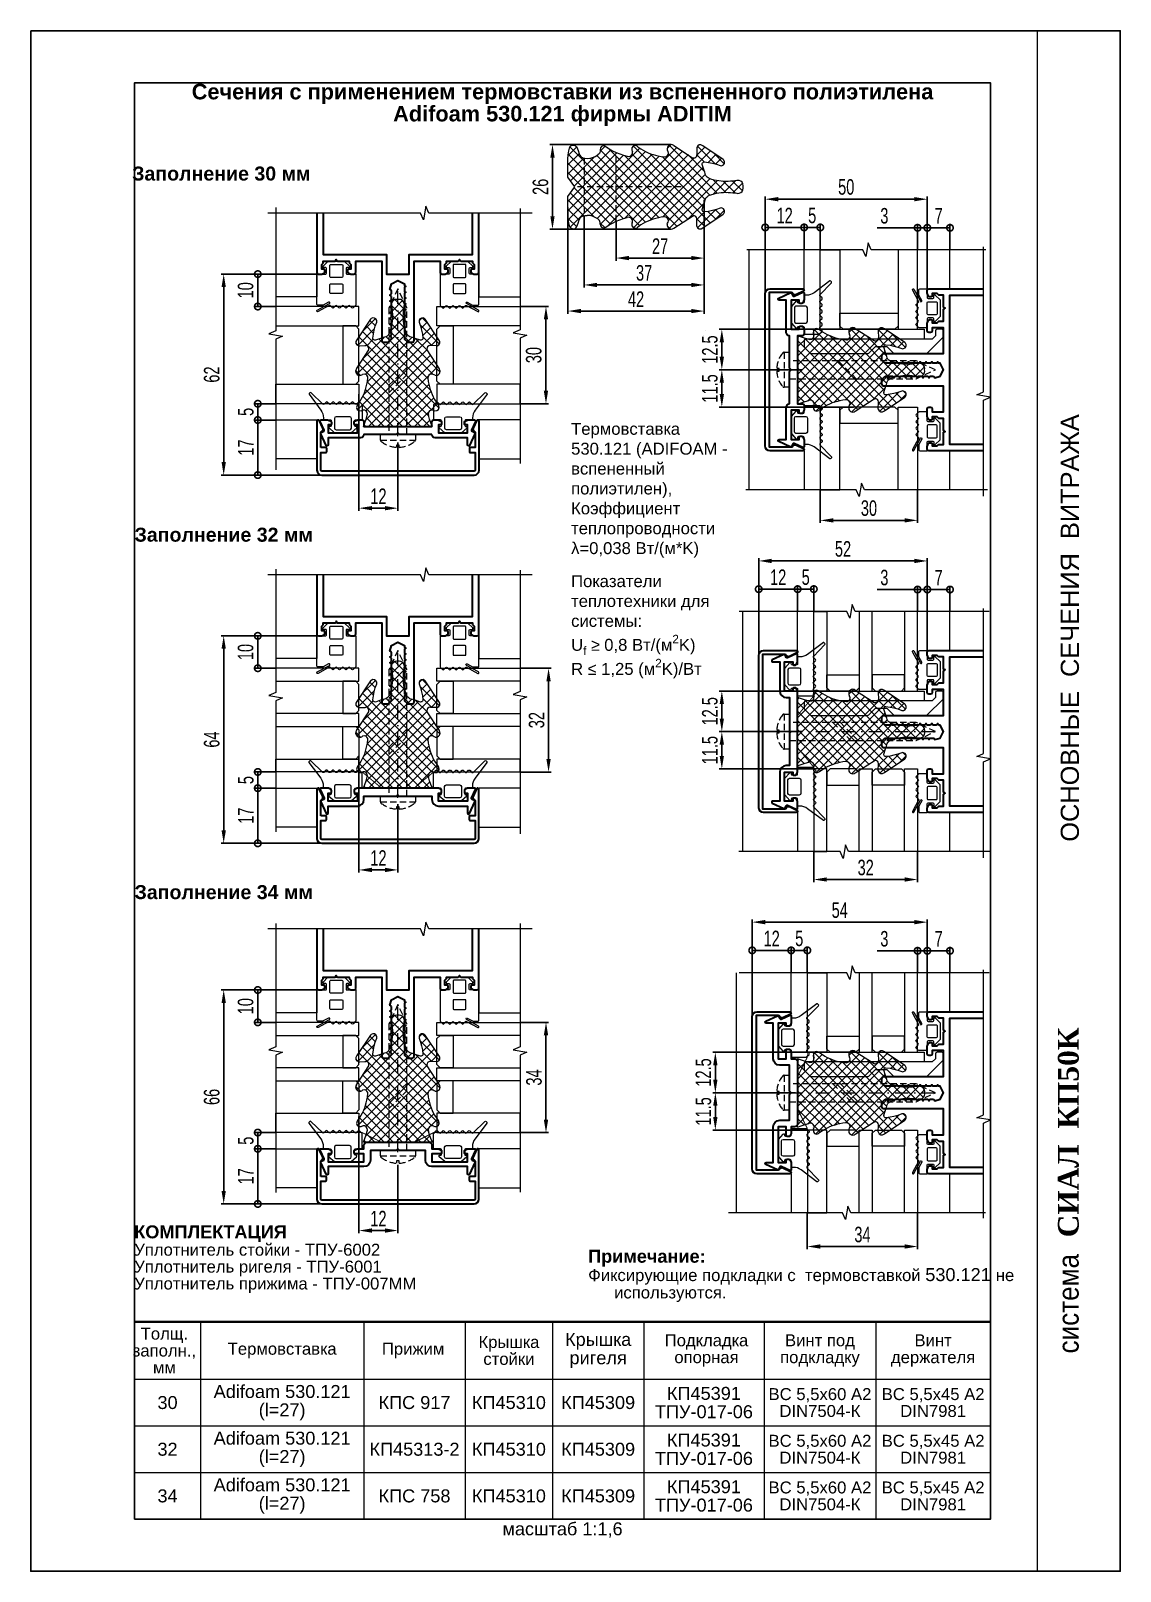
# Paper-space layout '15' of a CAD drawing. Extents: x 0 to 210, y 0 to 297.
# The model-space entities are those that its viewports show. They can reach past a viewport. Long polylines and large blocks are cut down to what shows.
import ezdxf
from ezdxf.enums import TextEntityAlignment as Align

# ---------------------------------------------------------------- set-up
doc = ezdxf.new("R2010")
doc.units = 0
doc.header["$LTSCALE"] = 5
doc.linetypes.add('DASHDOT', pattern=[1, 0.5, -0.25, 0, -0.25])
doc.linetypes.add('HIDDEN', pattern=[0.375, 0.25, -0.125])
doc.layers.get('0').update_dxf_attribs({"linetype": 'CONTINUOUS', "lineweight": 30})
doc.layers.get('DEFPOINTS').update_dxf_attribs({"linetype": 'CONTINUOUS'})
for name, color, linetype, lineweight in [('1', 6, 'DASHDOT', 13), ('2', 3, 'HIDDEN', 13), ('Dimentions', 5, 'CONTINUOUS', 15), ('Glass', 5, 'CONTINUOUS', 20), ('Ал подклад', 7, 'CONTINUOUS', 20), ('Герлен', 7, 'CONTINUOUS', 60), ('Зигзаг', 1, 'CONTINUOUS', 15), ('Конструкции', 252, 'CONTINUOUS', 20), ('Подкладки', 1, 'CONTINUOUS', 20), ('Рамки', 1, 'CONTINUOUS', 15), ('Текстовый', 7, 'CONTINUOUS', 9), ('Уплотнители', 1, 'CONTINUOUS', 20), ('Штриховка', 1, 'CONTINUOUS', 5)]:
    doc.layers.add(name, color=color, linetype=linetype, lineweight=lineweight)
doc.layers.add('Скрытые', color=14, linetype='CONTINUOUS', plot=False)
doc.styles.add('3', font='RUSS.SHX', dxfattribs={"width": 0.7, "height": 3})
doc.styles.add('Каталожный', font='arial.ttf', dxfattribs={"height": 2.5})
doc.styles.add('Фирм', font='arial.ttf', dxfattribs={"height": 3.5})
doc.styles.add('Фирм5', font='timesbd.ttf', dxfattribs={"height": 4})
doc.dimstyles.new('MX1_6', dxfattribs={"dimtxt": 3, "dimasz": 2.5, "dimexe": 0.5, "dimexo": 0, "dimgap": 0.8, "dimtad": 1, "dimlfac": 1.6, "dimdsep": 46, "dimtxsty": '3', "dimcen": 0, "dimclrd": 256, "dimclre": 256, "dimclrt": 256, "dimaunit": 1, "dimadec": 0, "dimazin": 0, "dimtfac": 1, "dimtmove": 0, "dimatfit": 1, "dimfxl": 1, "dimtvp": 1, "dimtolj": 1, "dimtzin": 0, "dimarcsym": 0})

psp = doc.layouts.new('15')

msp = doc.modelspace()

# ---------------------------------------------------------------- texts
at = {"layer": 'Скрытые', "linetype": 'Continuous', "insert": (3042.5, 7.9386), "char_height": 3.5, "width": 165, "attachment_point": 5, "style": 'Каталожный'}
msp.add_mtext('\\pxqc;{\\H0.71429x;масштаб 1:1,6}', dxfattribs=at)
at = {"layer": 'Текстовый'}
for s, height, style, p in [('ОСНОВНЫЕ  СЕЧЕНИЯ  ВИТРАЖА', 3.5, 'Фирм', (3142.0431, 140.6503)), ('СИАЛ  КП50К', 4, 'Фирм5', (3142, 64.3724))]:
    msp.add_text(s, height=height, rotation=90, dxfattribs=dict(at, style=style)).set_placement(p)
at = {"layer": 'Текстовый', "style": 'Фирм', "width": 0.9}
msp.add_text(' система ', height=4, rotation=90, dxfattribs=at).set_placement((3142, 51.5762), align=Align.CENTER)
at = {"layer": 'Текстовый', "linetype": 'Continuous', "line_spacing_factor": 0.85, "style": 'Каталожный'}
for s, insert, char_height, width, attachment_point in [('{\\fArial|b1|i0|c204|p34;Сечения с применением термовставки из вспененного полиэтилена\\PAdifoam 530.121 фирмы ADITIM}', (3042.5, 282.7033), 3, 165, 5), ('\\P\\pxql;{\\fArial|b1|i0|c204|p34;КОМПЛЕКТАЦИЯ\\P\\pi-2,l2,r-2.0333,se1.0833,t4;\\fArial|b0|i0|c204|p34;\\H0.92x;Уплотнитель стойки - ТПУ-6002\\PУплотнитель ригеля - ТПУ-6001\\PУплотнитель прижима - ТПУ-007ММ}', (2959.934, 70.2198), 2.5, 66.020014, 1), ('\\pxi-2,l2,r-2.0333,se1.0833,ql,t4;{\\fArial|b1|i0|c204|p34;Примечание:\\P\\pi0,l0,r0,s*,q*,tz;\\fArial|b0|i0|c204|p34;\\H0.92x;Фиксирующие подкладки с  термовставкой }530.121 {\\H0.92x;не используются.}', (3047.4393, 61.9759), 2.5, 77.285001, 1), ('Толщ.\\Pзаполн.,\\Pмм', (2965.7528, 42.5434), 2.3, 27.25, 5), ('Крышка \\Pстойки', (3032.166, 42.5434), 2.3, 16.841493, 5), ('Крышка ригеля', (3049.3666, 42.5434), 2.5, 17.559599, 5), ('Подкладка опорная', (3070.2506, 42.5434), 2.3, 27.25, 5), ('Винт под подкладку', (3092.1228, 42.5434), 2.3, 21.517616, 5), ('Винт держателя', (3113.9408, 42.5434), 2.3, 22.118398, 5), ('Термовставка', (2988.4487, 42.5434), 2.3, 31.472537, 5), ('Прижим', (3013.6966, 42.5434), 2.3, 27.25, 5), ('Adifoam 530.121 (l=27)', (2988.4487, 32.5), 2.5, 31.472537, 5), ('30', (2966.3562, 32.5), 2.5, 12.712441, 5), ('КПС 917', (3013.9651, 32.5), 2.5, 19.560325, 5), ('КП45310', (3032.166, 32.5), 2.5, 16.841493, 5), ('КП45309', (3049.3666, 32.5), 2.5, 17.559599, 5), ('КП45391\\PТПУ-017-06', (3069.7552, 32.5), 2.5, 23.217592, 5), ('ВС 5,5х60 А2\\PDIN7504-К', (3092.1228, 32.5), 2.3, 21.517616, 5), ('ВС 5,5х45 А2\\PDIN7981', (3113.9408, 32.5), 2.3, 22.118398, 5), ('Adifoam 530.121 (l=27)', (2988.4487, 23.5), 2.5, 31.472537, 5), ('32', (2966.3562, 23.5), 2.5, 12.712441, 5), ('КП45313-2', (3013.9651, 23.5), 2.5, 19.560325, 5), ('КП45310', (3032.166, 23.5), 2.5, 16.841493, 5), ('КП45309', (3049.3666, 23.5), 2.5, 17.559599, 5), ('КП45391\\PТПУ-017-06', (3069.7552, 23.5), 2.5, 23.217592, 5), ('ВС 5,5х60 А2\\PDIN7504-К', (3092.1228, 23.5), 2.3, 21.517616, 5), ('ВС 5,5х45 А2\\PDIN7981', (3113.9408, 23.5), 2.3, 22.118398, 5), ('Adifoam 530.121 (l=27)', (2988.4487, 14.5), 2.5, 31.472537, 5), ('34', (2966.3562, 14.5), 2.5, 12.712441, 5), ('КПС 758', (3013.9651, 14.5), 2.5, 19.560325, 5), ('КП45310', (3032.166, 14.5), 2.5, 16.841493, 5), ('КП45309', (3049.3666, 14.5), 2.5, 17.559599, 5), ('КП45391\\PТПУ-017-06', (3069.7552, 14.5), 2.5, 23.217592, 5), ('ВС 5,5х60 А2\\PDIN7504-К', (3092.1228, 14.5), 2.3, 21.517616, 5), ('ВС 5,5х45 А2\\PDIN7981', (3113.9408, 14.5), 2.3, 22.118398, 5)]:
    msp.add_mtext(s, dxfattribs=dict(at, insert=insert, char_height=char_height, width=width, attachment_point=attachment_point))
at = {"layer": 'Текстовый', "linetype": 'Continuous', "char_height": 2.7, "width": 42.664921, "attachment_point": 1, "style": 'Каталожный'}
for s, insert in [('\\pxql;{\\fArial|b1|i0|c204|p34;Заполнение 30 мм}', (2959.5407, 270.8283)), ('\\pxql;{\\fArial|b1|i0|c204|p34;Заполнение 32 мм}', (2960, 201.197)), ('\\pxql;{\\fArial|b1|i0|c204|p34;Заполнение 34 мм}', (2960, 132.2832))]:
    msp.add_mtext(s, dxfattribs=dict(at, insert=insert))
at = {"layer": 'Текстовый', "color": 1, "linetype": 'Continuous', "attachment_point": 1, "style": 'Каталожный'}
for s, insert, char_height, width in [('\\pxql;Термовставка 530.121 (ADIFOAM - вспененный полиэтилен),{\\C256; Коэффициент теплопроводности λ=0,03\\C5;8\\C256; Вт/(м*K) }', (3044.1526, 221.4106), 2.3, 32.068757), ('\\A1;\\pxql;{\\H0.92x;Показатели теплотехники для  системы:\\P\\pq*;\\C5;U\\H0.7x;\\S^ f;\\H1.4286x; \\fConstantia|b0|i0|c204|p18;≥\\fMS Shell Dlg 2|b0|i0|c0|p0;\\C1; \\fArial|b0|i0|c204|p34;\\C5;0,8 Вт/(м\\H0.7x;\\S2^ ;\\H1.4286x;K)\\C256;\\P\\pql;\\C5;R \\fConstantia|b0|i0|c204|p18;≤\\fArial|b0|i0|c204|p34; 1,25 (м\\H0.7x;\\S2^ ;\\H1.4286x;K)/Вт\\H1.0869x;\\C256; }', (3044.1526, 192.0398), 2.5, 31.207228)]:
    msp.add_mtext(s, dxfattribs=dict(at, insert=insert, char_height=char_height, width=width))

# ---------------------------------------------------------------- blocks, each defined once
blk = doc.blocks.new('*D1258')
at = {"layer": 'DEFPOINTS', "color": 0, "linetype": 'Continuous', "transparency": 16777216}
for p in [(3034.31, 174.09), (3034.31, 154.09), (3039.81, 154.09)]:
    blk.add_point(p, dxfattribs=at)
at = {"layer": 'Dimentions', "linetype": 'Continuous', "lineweight": -2, "transparency": 16777216}
for p, q in [((3034.31, 174.09), (3040.31, 174.09)), ((3039.81, 171.59), (3039.81, 156.59)), ((3034.31, 154.09), (3040.31, 154.09))]:
    blk.add_line(p, q, dxfattribs=at)
at = {"layer": 'Dimentions', "linetype": 'Continuous', "transparency": 16777216}
for points in [[(3039.39, 171.59), (3040.22, 171.59), (3039.81, 174.09)], [(3039.39, 156.59), (3040.22, 156.59), (3039.81, 154.09)]]:
    blk.add_solid(points, dxfattribs=at)
at = {"layer": 'Dimentions', "linetype": 'Continuous', "transparency": 16777216, "insert": (3037.51, 164.09), "char_height": 3, "attachment_point": 5, "rotation": 90, "style": '3'}
blk.add_mtext('\\A1;32', dxfattribs=at)
blk = doc.blocks.new('_DotSmall')
at = {"color": 0, "linetype": 'ByBlock', "const_width": 0.5}
blk.add_lwpolyline([(-0.0625, 0, 1), (0.0625, 0, 1)], format="xyb", close=True, dxfattribs=at)
blk = doc.blocks.new('*D1259')
at = {"layer": 'DEFPOINTS', "color": 0, "linetype": 'Continuous', "transparency": 16777216}
for p in [(2987.22, 154.1), (2983.75, 150.97), (2987.22, 150.97)]:
    blk.add_point(p, dxfattribs=at)
at = {"layer": 'Dimentions', "linetype": 'Continuous', "lineweight": -2, "transparency": 16777216}
for p, q in [((2987.22, 154.1), (2983.25, 154.1)), ((2983.75, 154.1), (2983.75, 150.97)), ((2987.22, 150.97), (2983.25, 150.97))]:
    blk.add_line(p, q, dxfattribs=at)
at = {"layer": 'Dimentions', "linetype": 'Continuous', "lineweight": -2, "transparency": 16777216, "xscale": 2.5, "yscale": 2.5, "zscale": 2.5}
for p, rotation in [((2983.75, 154.1), 90), ((2983.75, 150.97), 270)]:
    blk.add_blockref('_DotSmall', p, dxfattribs=dict(at, rotation=rotation))
at = {"layer": 'Dimentions', "linetype": 'Continuous', "transparency": 16777216, "insert": (2981.45, 152.53), "char_height": 3, "attachment_point": 5, "rotation": 90, "style": '3'}
blk.add_mtext('\\A1;5', dxfattribs=at)
blk = doc.blocks.new('*D1260')
at = {"layer": 'DEFPOINTS', "color": 0, "linetype": 'Continuous', "transparency": 16777216}
for p in [(2987.22, 150.97), (2983.75, 140.34), (2997.21, 140.34)]:
    blk.add_point(p, dxfattribs=at)
at = {"layer": 'Dimentions', "linetype": 'Continuous', "lineweight": -2, "transparency": 16777216}
for p, q in [((2987.22, 150.97), (2983.25, 150.97)), ((2983.75, 150.97), (2983.75, 140.34)), ((2997.21, 140.34), (2983.25, 140.34))]:
    blk.add_line(p, q, dxfattribs=at)
at = {"layer": 'Dimentions', "linetype": 'Continuous', "lineweight": -2, "transparency": 16777216, "xscale": 2.5, "yscale": 2.5, "zscale": 2.5}
for p, rotation in [((2983.75, 150.97), 90), ((2983.75, 140.34), 270)]:
    blk.add_blockref('_DotSmall', p, dxfattribs=dict(at, rotation=rotation))
at = {"layer": 'Dimentions', "linetype": 'Continuous', "transparency": 16777216, "insert": (2981.45, 145.66), "char_height": 3, "attachment_point": 5, "rotation": 90, "style": '3'}
blk.add_mtext('\\A1;17', dxfattribs=at)
blk = doc.blocks.new('*D1261')
at = {"layer": 'DEFPOINTS', "color": 0, "linetype": 'Continuous', "transparency": 16777216}
for p in [(2995.14, 180.34), (2983.75, 174.1), (2987.22, 174.1)]:
    blk.add_point(p, dxfattribs=at)
at = {"layer": 'Dimentions', "linetype": 'Continuous', "lineweight": -2, "transparency": 16777216}
for p, q in [((2995.14, 180.34), (2983.25, 180.34)), ((2983.75, 180.34), (2983.75, 174.1)), ((2987.22, 174.1), (2983.25, 174.1))]:
    blk.add_line(p, q, dxfattribs=at)
at = {"layer": 'Dimentions', "linetype": 'Continuous', "lineweight": -2, "transparency": 16777216, "xscale": 2.5, "yscale": 2.5, "zscale": 2.5}
for p, rotation in [((2983.75, 180.34), 90), ((2983.75, 174.1), 270)]:
    blk.add_blockref('_DotSmall', p, dxfattribs=dict(at, rotation=rotation))
at = {"layer": 'Dimentions', "linetype": 'Continuous', "transparency": 16777216, "insert": (2981.41, 177.22), "char_height": 3, "attachment_point": 5, "rotation": 90, "style": '3'}
blk.add_mtext('\\A1;10', dxfattribs=at)
blk = doc.blocks.new('*D1262')
at = {"layer": 'DEFPOINTS', "color": 0, "linetype": 'Continuous', "transparency": 16777216}
for p in [(2987.43, 180.35), (2977.18, 140.34), (2997.83, 140.34)]:
    blk.add_point(p, dxfattribs=at)
at = {"layer": 'Dimentions', "linetype": 'Continuous', "lineweight": -2, "transparency": 16777216}
for p, q in [((2987.43, 180.35), (2976.68, 180.35)), ((2977.18, 177.85), (2977.18, 142.84)), ((2997.83, 140.34), (2976.68, 140.34))]:
    blk.add_line(p, q, dxfattribs=at)
at = {"layer": 'Dimentions', "linetype": 'Continuous', "transparency": 16777216}
for points in [[(2976.77, 177.85), (2977.6, 177.85), (2977.18, 180.35)], [(2976.77, 142.84), (2977.6, 142.84), (2977.18, 140.34)]]:
    blk.add_solid(points, dxfattribs=at)
at = {"layer": 'Dimentions', "linetype": 'Continuous', "transparency": 16777216, "insert": (2974.88, 160.35), "char_height": 3, "attachment_point": 5, "rotation": 90, "style": '3'}
blk.add_mtext('\\A1;64', dxfattribs=at)
blk = doc.blocks.new('*D1263')
at = {"layer": 'DEFPOINTS', "color": 0, "linetype": 'Continuous', "transparency": 16777216}
for p in [(3080.32, 189.35), (3087.82, 185.05), (3080.32, 175.1)]:
    blk.add_point(p, dxfattribs=at)
at = {"layer": 'Dimentions', "linetype": 'Continuous', "lineweight": -2, "transparency": 16777216}
for p, q in [((3080.32, 175.1), (3080.32, 189.85)), ((3087.82, 189.35), (3080.32, 189.35)), ((3087.82, 185.05), (3087.82, 189.85))]:
    blk.add_line(p, q, dxfattribs=at)
at = {"layer": 'Dimentions', "linetype": 'Continuous', "lineweight": -2, "transparency": 16777216, "xscale": 2.5, "yscale": 2.5, "zscale": 2.5, "rotation": 180}
blk.add_blockref('_DotSmall', (3080.32, 189.35), dxfattribs=at)
at = {"layer": 'Dimentions', "linetype": 'Continuous', "lineweight": -2, "transparency": 16777216, "xscale": 2.5, "yscale": 2.5, "zscale": 2.5}
blk.add_blockref('_DotSmall', (3087.82, 189.35), dxfattribs=at)
at = {"layer": 'Dimentions', "linetype": 'Continuous', "transparency": 16777216, "insert": (3084.07, 191.65), "char_height": 3, "attachment_point": 5, "style": '3'}
blk.add_mtext('\\A1;12', dxfattribs=at)
blk = doc.blocks.new('*D1264')
at = {"layer": 'DEFPOINTS', "color": 0, "linetype": 'Continuous', "transparency": 16777216}
for p in [(3112.82, 189.27), (3110.94, 185.05), (3112.82, 177.2)]:
    blk.add_point(p, dxfattribs=at)
at = {"layer": 'Dimentions', "linetype": 'Continuous', "lineweight": -2, "transparency": 16777216}
for p, q in [((3110.94, 189.27), (3103.14, 189.27)), ((3110.94, 185.05), (3110.94, 189.77)), ((3112.82, 189.27), (3110.94, 189.27)), ((3112.82, 177.2), (3112.82, 189.77)), ((3112.82, 189.27), (3115.32, 189.27))]:
    blk.add_line(p, q, dxfattribs=at)
at = {"layer": 'Dimentions', "linetype": 'Continuous', "lineweight": -2, "transparency": 16777216, "xscale": 2.5, "yscale": 2.5, "zscale": 2.5}
blk.add_blockref('_DotSmall', (3110.94, 189.27), dxfattribs=at)
at = {"layer": 'Dimentions', "linetype": 'Continuous', "lineweight": -2, "transparency": 16777216, "xscale": 2.5, "yscale": 2.5, "zscale": 2.5, "rotation": 180}
blk.add_blockref('_DotSmall', (3112.82, 189.27), dxfattribs=at)
at = {"layer": 'Dimentions', "linetype": 'Continuous', "transparency": 16777216, "insert": (3104.54, 191.57), "char_height": 3, "attachment_point": 5, "style": '3'}
blk.add_mtext('\\A1;3', dxfattribs=at)
blk = doc.blocks.new('*D1265')
at = {"layer": 'DEFPOINTS', "color": 0, "linetype": 'Continuous', "transparency": 16777216}
for p in [(3080.32, 194.79), (3080.32, 185.67), (3112.82, 185.05)]:
    blk.add_point(p, dxfattribs=at)
at = {"layer": 'Dimentions', "linetype": 'Continuous', "lineweight": -2, "transparency": 16777216}
for p, q in [((3080.32, 185.67), (3080.32, 195.29)), ((3110.32, 194.79), (3082.82, 194.79)), ((3112.82, 185.05), (3112.82, 195.29))]:
    blk.add_line(p, q, dxfattribs=at)
at = {"layer": 'Dimentions', "linetype": 'Continuous', "transparency": 16777216}
for points in [[(3082.82, 195.2), (3082.82, 194.37), (3080.32, 194.79)], [(3110.32, 195.2), (3110.32, 194.37), (3112.82, 194.79)]]:
    blk.add_solid(points, dxfattribs=at)
at = {"layer": 'Dimentions', "linetype": 'Continuous', "transparency": 16777216, "insert": (3096.57, 197.09), "char_height": 3, "attachment_point": 5, "style": '3'}
blk.add_mtext('\\A1;52', dxfattribs=at)
blk = doc.blocks.new('*D1266')
at = {"layer": 'DEFPOINTS', "color": 0, "linetype": 'Continuous', "transparency": 16777216}
for p in [(3090.94, 138.74), (3110.94, 138.74), (3110.94, 133.36)]:
    blk.add_point(p, dxfattribs=at)
at = {"layer": 'Dimentions', "linetype": 'Continuous', "lineweight": -2, "transparency": 16777216}
for p, q in [((3090.94, 138.74), (3090.94, 132.86)), ((3110.94, 138.74), (3110.94, 132.86)), ((3093.44, 133.36), (3108.44, 133.36))]:
    blk.add_line(p, q, dxfattribs=at)
at = {"layer": 'Dimentions', "linetype": 'Continuous', "transparency": 16777216}
for points in [[(3093.44, 133.78), (3093.44, 132.95), (3090.94, 133.36)], [(3108.44, 133.78), (3108.44, 132.95), (3110.94, 133.36)]]:
    blk.add_solid(points, dxfattribs=at)
at = {"layer": 'Dimentions', "linetype": 'Continuous', "transparency": 16777216, "insert": (3100.94, 135.66), "char_height": 3, "attachment_point": 5, "style": '3'}
blk.add_mtext('\\A1;32', dxfattribs=at)
blk = doc.blocks.new('*D1267')
at = {"layer": 'DEFPOINTS', "color": 0, "linetype": 'Continuous', "transparency": 16777216}
for p in [(3090.94, 189.35), (3087.82, 185.05), (3090.94, 185.05)]:
    blk.add_point(p, dxfattribs=at)
at = {"layer": 'Dimentions', "linetype": 'Continuous', "lineweight": -2, "transparency": 16777216}
for p, q in [((3087.82, 185.05), (3087.82, 189.85)), ((3087.82, 189.35), (3090.94, 189.35)), ((3090.94, 185.05), (3090.94, 189.85))]:
    blk.add_line(p, q, dxfattribs=at)
at = {"layer": 'Dimentions', "linetype": 'Continuous', "lineweight": -2, "transparency": 16777216, "xscale": 2.5, "yscale": 2.5, "zscale": 2.5, "rotation": 180}
blk.add_blockref('_DotSmall', (3087.82, 189.35), dxfattribs=at)
at = {"layer": 'Dimentions', "linetype": 'Continuous', "lineweight": -2, "transparency": 16777216, "xscale": 2.5, "yscale": 2.5, "zscale": 2.5}
blk.add_blockref('_DotSmall', (3090.94, 189.35), dxfattribs=at)
at = {"layer": 'Dimentions', "linetype": 'Continuous', "transparency": 16777216, "insert": (3089.38, 191.65), "char_height": 3, "attachment_point": 5, "style": '3'}
blk.add_mtext('\\A1;5', dxfattribs=at)
blk = doc.blocks.new('*D1268')
at = {"layer": 'DEFPOINTS', "color": 0, "linetype": 'Continuous', "transparency": 16777216}
for p in [(3112.82, 189.27), (3112.82, 185.05), (3117.19, 185.05)]:
    blk.add_point(p, dxfattribs=at)
at = {"layer": 'Dimentions', "linetype": 'Continuous', "lineweight": -2, "transparency": 16777216}
for p, q in [((3112.82, 185.05), (3112.82, 189.77)), ((3117.19, 189.27), (3112.82, 189.27)), ((3117.19, 185.05), (3117.19, 189.77))]:
    blk.add_line(p, q, dxfattribs=at)
at = {"layer": 'Dimentions', "linetype": 'Continuous', "lineweight": -2, "transparency": 16777216, "xscale": 2.5, "yscale": 2.5, "zscale": 2.5, "rotation": 180}
blk.add_blockref('_DotSmall', (3112.82, 189.27), dxfattribs=at)
at = {"layer": 'Dimentions', "linetype": 'Continuous', "lineweight": -2, "transparency": 16777216, "xscale": 2.5, "yscale": 2.5, "zscale": 2.5}
blk.add_blockref('_DotSmall', (3117.19, 189.27), dxfattribs=at)
at = {"layer": 'Dimentions', "linetype": 'Continuous', "transparency": 16777216, "insert": (3115, 191.57), "char_height": 3, "attachment_point": 5, "style": '3'}
blk.add_mtext('\\A1;7', dxfattribs=at)
blk = doc.blocks.new('*D1269')
at = {"layer": 'DEFPOINTS', "color": 0, "linetype": 'Continuous', "transparency": 16777216}
for p in [(3034.31, 105.82), (3034.31, 84.56), (3039.31, 84.56)]:
    blk.add_point(p, dxfattribs=at)
at = {"layer": 'Dimentions', "linetype": 'Continuous', "lineweight": -2, "transparency": 16777216}
for p, q in [((3034.31, 105.82), (3039.81, 105.82)), ((3039.31, 103.32), (3039.31, 87.06)), ((3034.31, 84.56), (3039.81, 84.56))]:
    blk.add_line(p, q, dxfattribs=at)
at = {"layer": 'Dimentions', "linetype": 'Continuous', "transparency": 16777216}
for points in [[(3038.89, 103.32), (3039.73, 103.32), (3039.31, 105.82)], [(3038.89, 87.06), (3039.73, 87.06), (3039.31, 84.56)]]:
    blk.add_solid(points, dxfattribs=at)
at = {"layer": 'Dimentions', "linetype": 'Continuous', "transparency": 16777216, "insert": (3037.01, 95.19), "char_height": 3, "attachment_point": 5, "rotation": 90, "style": '3'}
blk.add_mtext('\\A1;34', dxfattribs=at)
blk = doc.blocks.new('*D1270')
at = {"layer": 'DEFPOINTS', "color": 0, "linetype": 'Continuous', "transparency": 16777216}
for p in [(2987.22, 84.57), (2983.75, 81.44), (2987.22, 81.44)]:
    blk.add_point(p, dxfattribs=at)
at = {"layer": 'Dimentions', "linetype": 'Continuous', "lineweight": -2, "transparency": 16777216}
for p, q in [((2987.22, 84.57), (2983.25, 84.57)), ((2983.75, 84.57), (2983.75, 81.44)), ((2987.22, 81.44), (2983.25, 81.44))]:
    blk.add_line(p, q, dxfattribs=at)
at = {"layer": 'Dimentions', "linetype": 'Continuous', "lineweight": -2, "transparency": 16777216, "xscale": 2.5, "yscale": 2.5, "zscale": 2.5}
for p, rotation in [((2983.75, 84.57), 90), ((2983.75, 81.44), 270)]:
    blk.add_blockref('_DotSmall', p, dxfattribs=dict(at, rotation=rotation))
at = {"layer": 'Dimentions', "linetype": 'Continuous', "transparency": 16777216, "insert": (2981.45, 83), "char_height": 3, "attachment_point": 5, "rotation": 90, "style": '3'}
blk.add_mtext('\\A1;5', dxfattribs=at)
blk = doc.blocks.new('*D1271')
at = {"layer": 'DEFPOINTS', "color": 0, "linetype": 'Continuous', "transparency": 16777216}
for p in [(2987.22, 81.44), (2983.75, 70.81), (2997.21, 70.81)]:
    blk.add_point(p, dxfattribs=at)
at = {"layer": 'Dimentions', "linetype": 'Continuous', "lineweight": -2, "transparency": 16777216}
for p, q in [((2987.22, 81.44), (2983.25, 81.44)), ((2983.75, 81.44), (2983.75, 70.81)), ((2997.21, 70.81), (2983.25, 70.81))]:
    blk.add_line(p, q, dxfattribs=at)
at = {"layer": 'Dimentions', "linetype": 'Continuous', "lineweight": -2, "transparency": 16777216, "xscale": 2.5, "yscale": 2.5, "zscale": 2.5}
for p, rotation in [((2983.75, 81.44), 90), ((2983.75, 70.81), 270)]:
    blk.add_blockref('_DotSmall', p, dxfattribs=dict(at, rotation=rotation))
at = {"layer": 'Dimentions', "linetype": 'Continuous', "transparency": 16777216, "insert": (2981.45, 76.13), "char_height": 3, "attachment_point": 5, "rotation": 90, "style": '3'}
blk.add_mtext('\\A1;17', dxfattribs=at)
blk = doc.blocks.new('*D1272')
at = {"layer": 'DEFPOINTS', "color": 0, "linetype": 'Continuous', "transparency": 16777216}
for p in [(2995.14, 112.06), (2983.75, 105.82), (2987.22, 105.82)]:
    blk.add_point(p, dxfattribs=at)
at = {"layer": 'Dimentions', "linetype": 'Continuous', "lineweight": -2, "transparency": 16777216}
for p, q in [((2995.14, 112.06), (2983.25, 112.06)), ((2983.75, 112.06), (2983.75, 105.82)), ((2987.22, 105.82), (2983.25, 105.82))]:
    blk.add_line(p, q, dxfattribs=at)
at = {"layer": 'Dimentions', "linetype": 'Continuous', "lineweight": -2, "transparency": 16777216, "xscale": 2.5, "yscale": 2.5, "zscale": 2.5}
for p, rotation in [((2983.75, 112.06), 90), ((2983.75, 105.82), 270)]:
    blk.add_blockref('_DotSmall', p, dxfattribs=dict(at, rotation=rotation))
at = {"layer": 'Dimentions', "linetype": 'Continuous', "transparency": 16777216, "insert": (2981.41, 108.94), "char_height": 3, "attachment_point": 5, "rotation": 90, "style": '3'}
blk.add_mtext('\\A1;10', dxfattribs=at)
blk = doc.blocks.new('*D1273')
at = {"layer": 'DEFPOINTS', "color": 0, "linetype": 'Continuous', "transparency": 16777216}
for p in [(2987.43, 112.07), (2977.18, 70.81), (2986.82, 70.81)]:
    blk.add_point(p, dxfattribs=at)
at = {"layer": 'Dimentions', "linetype": 'Continuous', "lineweight": -2, "transparency": 16777216}
for p, q in [((2987.43, 112.07), (2976.68, 112.07)), ((2977.18, 109.57), (2977.18, 73.31)), ((2986.82, 70.81), (2976.68, 70.81))]:
    blk.add_line(p, q, dxfattribs=at)
at = {"layer": 'Dimentions', "linetype": 'Continuous', "transparency": 16777216}
for points in [[(2976.77, 109.57), (2977.6, 109.57), (2977.18, 112.07)], [(2976.77, 73.31), (2977.6, 73.31), (2977.18, 70.81)]]:
    blk.add_solid(points, dxfattribs=at)
at = {"layer": 'Dimentions', "linetype": 'Continuous', "transparency": 16777216, "insert": (2974.88, 91.44), "char_height": 3, "attachment_point": 5, "rotation": 90, "style": '3'}
blk.add_mtext('\\A1;66', dxfattribs=at)
blk = doc.blocks.new('*D1274')
at = {"layer": 'DEFPOINTS', "color": 0, "linetype": 'Continuous', "transparency": 16777216}
for p in [(3079.07, 119.7), (3086.57, 115.4), (3079.07, 105.45)]:
    blk.add_point(p, dxfattribs=at)
at = {"layer": 'Dimentions', "linetype": 'Continuous', "lineweight": -2, "transparency": 16777216}
for p, q in [((3079.07, 105.45), (3079.07, 120.2)), ((3086.57, 119.7), (3079.07, 119.7)), ((3086.57, 115.4), (3086.57, 120.2))]:
    blk.add_line(p, q, dxfattribs=at)
at = {"layer": 'Dimentions', "linetype": 'Continuous', "lineweight": -2, "transparency": 16777216, "xscale": 2.5, "yscale": 2.5, "zscale": 2.5, "rotation": 180}
blk.add_blockref('_DotSmall', (3079.07, 119.7), dxfattribs=at)
at = {"layer": 'Dimentions', "linetype": 'Continuous', "lineweight": -2, "transparency": 16777216, "xscale": 2.5, "yscale": 2.5, "zscale": 2.5}
blk.add_blockref('_DotSmall', (3086.57, 119.7), dxfattribs=at)
at = {"layer": 'Dimentions', "linetype": 'Continuous', "transparency": 16777216, "insert": (3082.82, 122), "char_height": 3, "attachment_point": 5, "style": '3'}
blk.add_mtext('\\A1;12', dxfattribs=at)
blk = doc.blocks.new('*D1275')
at = {"layer": 'DEFPOINTS', "color": 0, "linetype": 'Continuous', "transparency": 16777216}
for p in [(3112.82, 119.62), (3110.94, 115.4), (3112.82, 107.55)]:
    blk.add_point(p, dxfattribs=at)
at = {"layer": 'Dimentions', "linetype": 'Continuous', "lineweight": -2, "transparency": 16777216}
for p, q in [((3110.94, 119.62), (3103.14, 119.62)), ((3110.94, 115.4), (3110.94, 120.12)), ((3112.82, 119.62), (3110.94, 119.62)), ((3112.82, 107.55), (3112.82, 120.12)), ((3112.82, 119.62), (3115.32, 119.62))]:
    blk.add_line(p, q, dxfattribs=at)
at = {"layer": 'Dimentions', "linetype": 'Continuous', "lineweight": -2, "transparency": 16777216, "xscale": 2.5, "yscale": 2.5, "zscale": 2.5}
blk.add_blockref('_DotSmall', (3110.94, 119.62), dxfattribs=at)
at = {"layer": 'Dimentions', "linetype": 'Continuous', "lineweight": -2, "transparency": 16777216, "xscale": 2.5, "yscale": 2.5, "zscale": 2.5, "rotation": 180}
blk.add_blockref('_DotSmall', (3112.82, 119.62), dxfattribs=at)
at = {"layer": 'Dimentions', "linetype": 'Continuous', "transparency": 16777216, "insert": (3104.54, 121.92), "char_height": 3, "attachment_point": 5, "style": '3'}
blk.add_mtext('\\A1;3', dxfattribs=at)
blk = doc.blocks.new('*D1276')
at = {"layer": 'DEFPOINTS', "color": 0, "linetype": 'Continuous', "transparency": 16777216}
for p in [(3079.07, 125.14), (3079.07, 115.4), (3112.82, 115.4)]:
    blk.add_point(p, dxfattribs=at)
at = {"layer": 'Dimentions', "linetype": 'Continuous', "lineweight": -2, "transparency": 16777216}
for p, q in [((3079.07, 115.4), (3079.07, 125.64)), ((3110.32, 125.14), (3081.57, 125.14)), ((3112.82, 115.4), (3112.82, 125.64))]:
    blk.add_line(p, q, dxfattribs=at)
at = {"layer": 'Dimentions', "linetype": 'Continuous', "transparency": 16777216}
for points in [[(3081.57, 125.56), (3081.57, 124.72), (3079.07, 125.14)], [(3110.32, 125.56), (3110.32, 124.72), (3112.82, 125.14)]]:
    blk.add_solid(points, dxfattribs=at)
at = {"layer": 'Dimentions', "linetype": 'Continuous', "transparency": 16777216, "insert": (3095.94, 127.44), "char_height": 3, "attachment_point": 5, "style": '3'}
blk.add_mtext('\\A1;54', dxfattribs=at)
blk = doc.blocks.new('*D1277')
at = {"layer": 'DEFPOINTS', "color": 0, "linetype": 'Continuous', "transparency": 16777216}
for p in [(3089.69, 69.09), (3110.94, 69.09), (3110.94, 62.6)]:
    blk.add_point(p, dxfattribs=at)
at = {"layer": 'Dimentions', "linetype": 'Continuous', "lineweight": -2, "transparency": 16777216}
for p, q in [((3089.69, 69.09), (3089.69, 62.1)), ((3110.94, 69.09), (3110.94, 62.1)), ((3092.19, 62.6), (3108.44, 62.6))]:
    blk.add_line(p, q, dxfattribs=at)
at = {"layer": 'Dimentions', "linetype": 'Continuous', "transparency": 16777216}
for points in [[(3092.19, 63.02), (3092.19, 62.19), (3089.69, 62.6)], [(3108.44, 63.02), (3108.44, 62.19), (3110.94, 62.6)]]:
    blk.add_solid(points, dxfattribs=at)
at = {"layer": 'Dimentions', "linetype": 'Continuous', "transparency": 16777216, "insert": (3100.32, 64.9), "char_height": 3, "attachment_point": 5, "style": '3'}
blk.add_mtext('\\A1;34', dxfattribs=at)
blk = doc.blocks.new('*D1278')
at = {"layer": 'DEFPOINTS', "color": 0, "linetype": 'Continuous', "transparency": 16777216}
for p in [(3089.69, 119.7), (3086.57, 115.4), (3089.69, 115.4)]:
    blk.add_point(p, dxfattribs=at)
at = {"layer": 'Dimentions', "linetype": 'Continuous', "lineweight": -2, "transparency": 16777216}
for p, q in [((3086.57, 115.4), (3086.57, 120.2)), ((3086.57, 119.7), (3089.69, 119.7)), ((3089.69, 115.4), (3089.69, 120.2))]:
    blk.add_line(p, q, dxfattribs=at)
at = {"layer": 'Dimentions', "linetype": 'Continuous', "lineweight": -2, "transparency": 16777216, "xscale": 2.5, "yscale": 2.5, "zscale": 2.5, "rotation": 180}
blk.add_blockref('_DotSmall', (3086.57, 119.7), dxfattribs=at)
at = {"layer": 'Dimentions', "linetype": 'Continuous', "lineweight": -2, "transparency": 16777216, "xscale": 2.5, "yscale": 2.5, "zscale": 2.5}
blk.add_blockref('_DotSmall', (3089.69, 119.7), dxfattribs=at)
at = {"layer": 'Dimentions', "linetype": 'Continuous', "transparency": 16777216, "insert": (3088.13, 122), "char_height": 3, "attachment_point": 5, "style": '3'}
blk.add_mtext('\\A1;5', dxfattribs=at)
blk = doc.blocks.new('*D1279')
at = {"layer": 'DEFPOINTS', "color": 0, "linetype": 'Continuous', "transparency": 16777216}
for p in [(3112.82, 119.62), (3112.82, 115.4), (3117.19, 115.4)]:
    blk.add_point(p, dxfattribs=at)
at = {"layer": 'Dimentions', "linetype": 'Continuous', "lineweight": -2, "transparency": 16777216}
for p, q in [((3112.82, 115.4), (3112.82, 120.12)), ((3117.19, 119.62), (3112.82, 119.62)), ((3117.19, 115.4), (3117.19, 120.12))]:
    blk.add_line(p, q, dxfattribs=at)
at = {"layer": 'Dimentions', "linetype": 'Continuous', "lineweight": -2, "transparency": 16777216, "xscale": 2.5, "yscale": 2.5, "zscale": 2.5, "rotation": 180}
blk.add_blockref('_DotSmall', (3112.82, 119.62), dxfattribs=at)
at = {"layer": 'Dimentions', "linetype": 'Continuous', "lineweight": -2, "transparency": 16777216, "xscale": 2.5, "yscale": 2.5, "zscale": 2.5}
blk.add_blockref('_DotSmall', (3117.19, 119.62), dxfattribs=at)
at = {"layer": 'Dimentions', "linetype": 'Continuous', "transparency": 16777216, "insert": (3115, 121.92), "char_height": 3, "attachment_point": 5, "style": '3'}
blk.add_mtext('\\A1;7', dxfattribs=at)
blk = doc.blocks.new('*D1280')
at = {"layer": 'DEFPOINTS', "color": 0, "linetype": 'Continuous', "transparency": 16777216}
for p in [(3003.26, 157.22), (3010.76, 147.91), (3010.76, 135.21)]:
    blk.add_point(p, dxfattribs=at)
at = {"layer": 'Dimentions', "linetype": 'Continuous', "lineweight": -2, "transparency": 16777216}
for p, q in [((3003.26, 157.22), (3003.26, 134.71)), ((3010.76, 147.91), (3010.76, 134.71)), ((3005.76, 135.21), (3008.26, 135.21))]:
    blk.add_line(p, q, dxfattribs=at)
at = {"layer": 'Dimentions', "linetype": 'Continuous', "transparency": 16777216}
for points in [[(3005.76, 135.63), (3005.76, 134.79), (3003.26, 135.21)], [(3008.26, 135.63), (3008.26, 134.79), (3010.76, 135.21)]]:
    blk.add_solid(points, dxfattribs=at)
at = {"layer": 'Dimentions', "linetype": 'Continuous', "transparency": 16777216, "insert": (3007.01, 137.51), "char_height": 3, "attachment_point": 5, "style": '3'}
blk.add_mtext('\\A1;12', dxfattribs=at)
blk = doc.blocks.new('*D1281')
at = {"layer": 'DEFPOINTS', "color": 0, "linetype": 'Continuous', "transparency": 16777216}
for p in [(3073.21, 169.7), (3094.2, 169.7), (3088.68, 161.89)]:
    blk.add_point(p, dxfattribs=at)
at = {"layer": 'Dimentions', "linetype": 'Continuous', "lineweight": -2, "transparency": 16777216}
for p, q in [((3094.2, 169.7), (3072.71, 169.7)), ((3073.21, 164.39), (3073.21, 167.2)), ((3088.68, 161.89), (3072.71, 161.89))]:
    blk.add_line(p, q, dxfattribs=at)
at = {"layer": 'Dimentions', "linetype": 'Continuous', "transparency": 16777216}
for points in [[(3072.79, 167.2), (3073.62, 167.2), (3073.21, 169.7)], [(3072.79, 164.39), (3073.62, 164.39), (3073.21, 161.89)]]:
    blk.add_solid(points, dxfattribs=at)
at = {"layer": 'Dimentions', "linetype": 'Continuous', "transparency": 16777216, "insert": (3070.91, 165.8), "char_height": 3, "attachment_point": 5, "rotation": 90, "style": '3'}
blk.add_mtext('\\A1;12.5', dxfattribs=at)
blk = doc.blocks.new('*D1282')
at = {"layer": 'DEFPOINTS', "color": 0, "linetype": 'Continuous', "transparency": 16777216}
for p in [(3071.96, 100.05), (3092.95, 100.05), (3087.43, 92.24)]:
    blk.add_point(p, dxfattribs=at)
at = {"layer": 'Dimentions', "linetype": 'Continuous', "lineweight": -2, "transparency": 16777216}
for p, q in [((3092.95, 100.05), (3071.46, 100.05)), ((3071.96, 94.74), (3071.96, 97.55)), ((3087.43, 92.24), (3071.46, 92.24))]:
    blk.add_line(p, q, dxfattribs=at)
at = {"layer": 'Dimentions', "linetype": 'Continuous', "transparency": 16777216}
for points in [[(3071.54, 97.55), (3072.37, 97.55), (3071.96, 100.05)], [(3071.54, 94.74), (3072.37, 94.74), (3071.96, 92.24)]]:
    blk.add_solid(points, dxfattribs=at)
at = {"layer": 'Dimentions', "linetype": 'Continuous', "transparency": 16777216, "insert": (3069.66, 96.15), "char_height": 3, "attachment_point": 5, "rotation": 90, "style": '3'}
blk.add_mtext('\\A1;12.5', dxfattribs=at)
blk = doc.blocks.new('*D1283')
at = {"layer": 'DEFPOINTS', "color": 0, "linetype": 'Continuous', "transparency": 16777216}
for p in [(3087.43, 92.24), (3071.96, 85.05), (3089.69, 85.05)]:
    blk.add_point(p, dxfattribs=at)
at = {"layer": 'Dimentions', "linetype": 'Continuous', "lineweight": -2, "transparency": 16777216}
for p, q in [((3087.43, 92.24), (3071.46, 92.24)), ((3071.96, 89.74), (3071.96, 87.55)), ((3089.69, 85.05), (3071.46, 85.05))]:
    blk.add_line(p, q, dxfattribs=at)
at = {"layer": 'Dimentions', "linetype": 'Continuous', "transparency": 16777216}
for points in [[(3071.54, 89.74), (3072.37, 89.74), (3071.96, 92.24)], [(3071.54, 87.55), (3072.37, 87.55), (3071.96, 85.05)]]:
    blk.add_solid(points, dxfattribs=at)
at = {"layer": 'Dimentions', "linetype": 'Continuous', "transparency": 16777216, "insert": (3069.66, 88.65), "char_height": 3, "attachment_point": 5, "rotation": 90, "style": '3'}
blk.add_mtext('\\A1;11.5', dxfattribs=at)
blk = doc.blocks.new('*D1284')
at = {"layer": 'DEFPOINTS', "color": 0, "linetype": 'Continuous', "transparency": 16777216}
for p in [(3003.26, 87.69), (3010.76, 78.38), (3010.76, 65.68)]:
    blk.add_point(p, dxfattribs=at)
at = {"layer": 'Dimentions', "linetype": 'Continuous', "lineweight": -2, "transparency": 16777216}
for p, q in [((3003.26, 87.69), (3003.26, 65.18)), ((3010.76, 78.38), (3010.76, 65.18)), ((3005.76, 65.68), (3008.26, 65.68))]:
    blk.add_line(p, q, dxfattribs=at)
at = {"layer": 'Dimentions', "linetype": 'Continuous', "transparency": 16777216}
for points in [[(3005.76, 66.1), (3005.76, 65.26), (3003.26, 65.68)], [(3008.26, 66.1), (3008.26, 65.26), (3010.76, 65.68)]]:
    blk.add_solid(points, dxfattribs=at)
at = {"layer": 'Dimentions', "linetype": 'Continuous', "transparency": 16777216, "insert": (3007.01, 67.98), "char_height": 3, "attachment_point": 5, "style": '3'}
blk.add_mtext('\\A1;12', dxfattribs=at)
blk = doc.blocks.new('*D1299')
at = {"layer": 'DEFPOINTS', "color": 0, "linetype": 'Continuous', "transparency": 16777216}
for p in [(3034.31, 243.84), (3034.31, 225.09), (3039.31, 225.09)]:
    blk.add_point(p, dxfattribs=at)
at = {"layer": 'Dimentions', "linetype": 'Continuous', "lineweight": -2, "transparency": 16777216}
for p, q in [((3034.31, 243.84), (3039.81, 243.84)), ((3039.31, 241.34), (3039.31, 227.59)), ((3034.31, 225.09), (3039.81, 225.09))]:
    blk.add_line(p, q, dxfattribs=at)
at = {"layer": 'Dimentions', "linetype": 'Continuous', "transparency": 16777216}
for points in [[(3038.89, 241.34), (3039.72, 241.34), (3039.31, 243.84)], [(3038.89, 227.59), (3039.72, 227.59), (3039.31, 225.09)]]:
    blk.add_solid(points, dxfattribs=at)
at = {"layer": 'Dimentions', "linetype": 'Continuous', "transparency": 16777216, "insert": (3036.96, 234.47), "char_height": 3, "attachment_point": 5, "rotation": 90, "style": '3'}
blk.add_mtext('\\A1;30', dxfattribs=at)
blk = doc.blocks.new('*D1300')
at = {"layer": 'DEFPOINTS', "color": 0, "linetype": 'Continuous', "transparency": 16777216}
for p in [(2987.22, 225.09), (2983.75, 221.96), (2987.22, 221.96)]:
    blk.add_point(p, dxfattribs=at)
at = {"layer": 'Dimentions', "linetype": 'Continuous', "lineweight": -2, "transparency": 16777216}
for p, q in [((2987.22, 225.09), (2983.25, 225.09)), ((2983.75, 225.09), (2983.75, 221.96)), ((2987.22, 221.96), (2983.25, 221.96))]:
    blk.add_line(p, q, dxfattribs=at)
at = {"layer": 'Dimentions', "linetype": 'Continuous', "lineweight": -2, "transparency": 16777216, "xscale": 2.5, "yscale": 2.5, "zscale": 2.5}
for p, rotation in [((2983.75, 225.09), 90), ((2983.75, 221.96), 270)]:
    blk.add_blockref('_DotSmall', p, dxfattribs=dict(at, rotation=rotation))
at = {"layer": 'Dimentions', "linetype": 'Continuous', "transparency": 16777216, "insert": (2981.45, 223.53), "char_height": 3, "attachment_point": 5, "rotation": 90, "style": '3'}
blk.add_mtext('\\A1;5', dxfattribs=at)
blk = doc.blocks.new('*D1301')
at = {"layer": 'DEFPOINTS', "color": 0, "linetype": 'Continuous', "transparency": 16777216}
for p in [(2987.22, 221.96), (2983.75, 211.34), (2996.1, 211.34)]:
    blk.add_point(p, dxfattribs=at)
at = {"layer": 'Dimentions', "linetype": 'Continuous', "lineweight": -2, "transparency": 16777216}
for p, q in [((2987.22, 221.96), (2983.25, 221.96)), ((2983.75, 221.96), (2983.75, 211.34)), ((2996.1, 211.34), (2983.25, 211.34))]:
    blk.add_line(p, q, dxfattribs=at)
at = {"layer": 'Dimentions', "linetype": 'Continuous', "lineweight": -2, "transparency": 16777216, "xscale": 2.5, "yscale": 2.5, "zscale": 2.5}
for p, rotation in [((2983.75, 221.96), 90), ((2983.75, 211.34), 270)]:
    blk.add_blockref('_DotSmall', p, dxfattribs=dict(at, rotation=rotation))
at = {"layer": 'Dimentions', "linetype": 'Continuous', "transparency": 16777216, "insert": (2981.45, 216.65), "char_height": 3, "attachment_point": 5, "rotation": 90, "style": '3'}
blk.add_mtext('\\A1;17', dxfattribs=at)
blk = doc.blocks.new('*D1302')
at = {"layer": 'DEFPOINTS', "color": 0, "linetype": 'Continuous', "transparency": 16777216}
for p in [(2995.14, 250.09), (2983.75, 243.84), (2987.22, 243.84)]:
    blk.add_point(p, dxfattribs=at)
at = {"layer": 'Dimentions', "linetype": 'Continuous', "lineweight": -2, "transparency": 16777216}
for p, q in [((2995.14, 250.09), (2983.25, 250.09)), ((2983.75, 250.09), (2983.75, 243.84)), ((2987.22, 243.84), (2983.25, 243.84))]:
    blk.add_line(p, q, dxfattribs=at)
at = {"layer": 'Dimentions', "linetype": 'Continuous', "lineweight": -2, "transparency": 16777216, "xscale": 2.5, "yscale": 2.5, "zscale": 2.5}
for p, rotation in [((2983.75, 250.09), 90), ((2983.75, 243.84), 270)]:
    blk.add_blockref('_DotSmall', p, dxfattribs=dict(at, rotation=rotation))
at = {"layer": 'Dimentions', "linetype": 'Continuous', "transparency": 16777216, "insert": (2981.41, 246.97), "char_height": 3, "attachment_point": 5, "rotation": 90, "style": '3'}
blk.add_mtext('\\A1;10', dxfattribs=at)
blk = doc.blocks.new('*D1303')
at = {"layer": 'DEFPOINTS', "color": 0, "linetype": 'Continuous', "transparency": 16777216}
for p in [(2987.43, 250.09), (2977.18, 211.34), (2996.1, 211.34)]:
    blk.add_point(p, dxfattribs=at)
at = {"layer": 'Dimentions', "linetype": 'Continuous', "lineweight": -2, "transparency": 16777216}
for p, q in [((2987.43, 250.09), (2976.68, 250.09)), ((2977.18, 247.59), (2977.18, 213.84)), ((2996.1, 211.34), (2976.68, 211.34))]:
    blk.add_line(p, q, dxfattribs=at)
at = {"layer": 'Dimentions', "linetype": 'Continuous', "transparency": 16777216}
for points in [[(2976.77, 247.59), (2977.6, 247.59), (2977.18, 250.09)], [(2976.77, 213.84), (2977.6, 213.84), (2977.18, 211.34)]]:
    blk.add_solid(points, dxfattribs=at)
at = {"layer": 'Dimentions', "linetype": 'Continuous', "transparency": 16777216, "insert": (2974.88, 230.72), "char_height": 3, "attachment_point": 5, "rotation": 90, "style": '3'}
blk.add_mtext('\\A1;62', dxfattribs=at)
blk = doc.blocks.new('*D1304')
at = {"layer": 'DEFPOINTS', "color": 0, "linetype": 'Continuous', "transparency": 16777216}
for p in [(3081.57, 259.09), (3089.07, 254.79), (3081.57, 244.84)]:
    blk.add_point(p, dxfattribs=at)
at = {"layer": 'Dimentions', "linetype": 'Continuous', "lineweight": -2, "transparency": 16777216}
for p, q in [((3081.57, 244.84), (3081.57, 259.59)), ((3089.07, 259.09), (3081.57, 259.09)), ((3089.07, 254.79), (3089.07, 259.59))]:
    blk.add_line(p, q, dxfattribs=at)
at = {"layer": 'Dimentions', "linetype": 'Continuous', "lineweight": -2, "transparency": 16777216, "xscale": 2.5, "yscale": 2.5, "zscale": 2.5, "rotation": 180}
blk.add_blockref('_DotSmall', (3081.57, 259.09), dxfattribs=at)
at = {"layer": 'Dimentions', "linetype": 'Continuous', "lineweight": -2, "transparency": 16777216, "xscale": 2.5, "yscale": 2.5, "zscale": 2.5}
blk.add_blockref('_DotSmall', (3089.07, 259.09), dxfattribs=at)
at = {"layer": 'Dimentions', "linetype": 'Continuous', "transparency": 16777216, "insert": (3085.32, 261.39), "char_height": 3, "attachment_point": 5, "style": '3'}
blk.add_mtext('\\A1;12', dxfattribs=at)
blk = doc.blocks.new('*D1305')
at = {"layer": 'DEFPOINTS', "color": 0, "linetype": 'Continuous', "transparency": 16777216}
for p in [(3112.82, 259.02), (3110.94, 254.79), (3112.82, 246.95)]:
    blk.add_point(p, dxfattribs=at)
at = {"layer": 'Dimentions', "linetype": 'Continuous', "lineweight": -2, "transparency": 16777216}
for p, q in [((3110.94, 259.02), (3103.14, 259.02)), ((3110.94, 254.79), (3110.94, 259.52)), ((3112.82, 259.02), (3110.94, 259.02)), ((3112.82, 246.95), (3112.82, 259.52)), ((3112.82, 259.02), (3115.32, 259.02))]:
    blk.add_line(p, q, dxfattribs=at)
at = {"layer": 'Dimentions', "linetype": 'Continuous', "lineweight": -2, "transparency": 16777216, "xscale": 2.5, "yscale": 2.5, "zscale": 2.5}
blk.add_blockref('_DotSmall', (3110.94, 259.02), dxfattribs=at)
at = {"layer": 'Dimentions', "linetype": 'Continuous', "lineweight": -2, "transparency": 16777216, "xscale": 2.5, "yscale": 2.5, "zscale": 2.5, "rotation": 180}
blk.add_blockref('_DotSmall', (3112.82, 259.02), dxfattribs=at)
at = {"layer": 'Dimentions', "linetype": 'Continuous', "transparency": 16777216, "insert": (3104.54, 261.32), "char_height": 3, "attachment_point": 5, "style": '3'}
blk.add_mtext('\\A1;3', dxfattribs=at)
blk = doc.blocks.new('*D1306')
at = {"layer": 'DEFPOINTS', "color": 0, "linetype": 'Continuous', "transparency": 16777216}
for p in [(3081.57, 264.53), (3081.57, 253.53), (3112.82, 254.79)]:
    blk.add_point(p, dxfattribs=at)
at = {"layer": 'Dimentions', "linetype": 'Continuous', "lineweight": -2, "transparency": 16777216}
for p, q in [((3081.57, 253.53), (3081.57, 265.03)), ((3110.32, 264.53), (3084.07, 264.53)), ((3112.82, 254.79), (3112.82, 265.03))]:
    blk.add_line(p, q, dxfattribs=at)
at = {"layer": 'Dimentions', "linetype": 'Continuous', "transparency": 16777216}
for points in [[(3084.07, 264.95), (3084.07, 264.12), (3081.57, 264.53)], [(3110.32, 264.95), (3110.32, 264.12), (3112.82, 264.53)]]:
    blk.add_solid(points, dxfattribs=at)
at = {"layer": 'Dimentions', "linetype": 'Continuous', "transparency": 16777216, "insert": (3097.19, 266.88), "char_height": 3, "attachment_point": 5, "style": '3'}
blk.add_mtext('\\A1;50', dxfattribs=at)
blk = doc.blocks.new('*D1307')
at = {"layer": 'DEFPOINTS', "color": 0, "linetype": 'Continuous', "transparency": 16777216}
for p in [(3092.19, 208.48), (3110.94, 208.48), (3110.94, 202.61)]:
    blk.add_point(p, dxfattribs=at)
at = {"layer": 'Dimentions', "linetype": 'Continuous', "lineweight": -2, "transparency": 16777216}
for p, q in [((3092.19, 208.48), (3092.19, 202.11)), ((3110.94, 208.48), (3110.94, 202.11)), ((3094.69, 202.61), (3108.44, 202.61))]:
    blk.add_line(p, q, dxfattribs=at)
at = {"layer": 'Dimentions', "linetype": 'Continuous', "transparency": 16777216}
for points in [[(3094.69, 203.02), (3094.69, 202.19), (3092.19, 202.61)], [(3108.44, 203.02), (3108.44, 202.19), (3110.94, 202.61)]]:
    blk.add_solid(points, dxfattribs=at)
at = {"layer": 'Dimentions', "linetype": 'Continuous', "transparency": 16777216, "insert": (3101.57, 204.95), "char_height": 3, "attachment_point": 5, "style": '3'}
blk.add_mtext('\\A1;30', dxfattribs=at)
blk = doc.blocks.new('*D1308')
at = {"layer": 'DEFPOINTS', "color": 0, "linetype": 'Continuous', "transparency": 16777216}
for p in [(3092.19, 259.09), (3089.07, 254.79), (3092.19, 254.79)]:
    blk.add_point(p, dxfattribs=at)
at = {"layer": 'Dimentions', "linetype": 'Continuous', "lineweight": -2, "transparency": 16777216}
for p, q in [((3089.07, 254.79), (3089.07, 259.59)), ((3089.07, 259.09), (3092.19, 259.09)), ((3092.19, 254.79), (3092.19, 259.59))]:
    blk.add_line(p, q, dxfattribs=at)
at = {"layer": 'Dimentions', "linetype": 'Continuous', "lineweight": -2, "transparency": 16777216, "xscale": 2.5, "yscale": 2.5, "zscale": 2.5, "rotation": 180}
blk.add_blockref('_DotSmall', (3089.07, 259.09), dxfattribs=at)
at = {"layer": 'Dimentions', "linetype": 'Continuous', "lineweight": -2, "transparency": 16777216, "xscale": 2.5, "yscale": 2.5, "zscale": 2.5}
blk.add_blockref('_DotSmall', (3092.19, 259.09), dxfattribs=at)
at = {"layer": 'Dimentions', "linetype": 'Continuous', "transparency": 16777216, "insert": (3090.63, 261.39), "char_height": 3, "attachment_point": 5, "style": '3'}
blk.add_mtext('\\A1;5', dxfattribs=at)
blk = doc.blocks.new('*D1309')
at = {"layer": 'DEFPOINTS', "color": 0, "linetype": 'Continuous', "transparency": 16777216}
for p in [(3112.82, 259.02), (3112.82, 254.79), (3117.19, 254.79)]:
    blk.add_point(p, dxfattribs=at)
at = {"layer": 'Dimentions', "linetype": 'Continuous', "lineweight": -2, "transparency": 16777216}
for p, q in [((3112.82, 254.79), (3112.82, 259.52)), ((3117.19, 259.02), (3112.82, 259.02)), ((3117.19, 254.79), (3117.19, 259.52))]:
    blk.add_line(p, q, dxfattribs=at)
at = {"layer": 'Dimentions', "linetype": 'Continuous', "lineweight": -2, "transparency": 16777216, "xscale": 2.5, "yscale": 2.5, "zscale": 2.5, "rotation": 180}
blk.add_blockref('_DotSmall', (3112.82, 259.02), dxfattribs=at)
at = {"layer": 'Dimentions', "linetype": 'Continuous', "lineweight": -2, "transparency": 16777216, "xscale": 2.5, "yscale": 2.5, "zscale": 2.5}
blk.add_blockref('_DotSmall', (3117.19, 259.02), dxfattribs=at)
at = {"layer": 'Dimentions', "linetype": 'Continuous', "transparency": 16777216, "insert": (3115, 261.32), "char_height": 3, "attachment_point": 5, "style": '3'}
blk.add_mtext('\\A1;7', dxfattribs=at)
blk = doc.blocks.new('*D1310')
at = {"layer": 'DEFPOINTS', "color": 0, "linetype": 'Continuous', "transparency": 16777216}
for p in [(3003.26, 226.97), (3010.76, 217.65), (3010.76, 204.96)]:
    blk.add_point(p, dxfattribs=at)
at = {"layer": 'Dimentions', "linetype": 'Continuous', "lineweight": -2, "transparency": 16777216}
for p, q in [((3003.26, 226.97), (3003.26, 204.46)), ((3010.76, 217.65), (3010.76, 204.46)), ((3005.76, 204.96), (3008.26, 204.96))]:
    blk.add_line(p, q, dxfattribs=at)
at = {"layer": 'Dimentions', "linetype": 'Continuous', "transparency": 16777216}
for points in [[(3005.76, 205.37), (3005.76, 204.54), (3003.26, 204.96)], [(3008.26, 205.37), (3008.26, 204.54), (3010.76, 204.96)]]:
    blk.add_solid(points, dxfattribs=at)
at = {"layer": 'Dimentions', "linetype": 'Continuous', "transparency": 16777216, "insert": (3007.01, 207.26), "char_height": 3, "attachment_point": 5, "style": '3'}
blk.add_mtext('\\A1;12', dxfattribs=at)
blk = doc.blocks.new('*D1311')
at = {"layer": 'DEFPOINTS', "color": 0, "linetype": 'Continuous', "transparency": 16777216}
for p in [(3073.21, 239.45), (3094.2, 239.45), (3088.68, 231.64)]:
    blk.add_point(p, dxfattribs=at)
at = {"layer": 'Dimentions', "linetype": 'Continuous', "lineweight": -2, "transparency": 16777216}
for p, q in [((3094.2, 239.45), (3072.71, 239.45)), ((3073.21, 234.14), (3073.21, 236.95)), ((3088.68, 231.64), (3072.71, 231.64))]:
    blk.add_line(p, q, dxfattribs=at)
at = {"layer": 'Dimentions', "linetype": 'Continuous', "transparency": 16777216}
for points in [[(3072.79, 236.95), (3073.62, 236.95), (3073.21, 239.45)], [(3072.79, 234.14), (3073.62, 234.14), (3073.21, 231.64)]]:
    blk.add_solid(points, dxfattribs=at)
at = {"layer": 'Dimentions', "linetype": 'Continuous', "transparency": 16777216, "insert": (3070.91, 235.54), "char_height": 3, "attachment_point": 5, "rotation": 90, "style": '3'}
blk.add_mtext('\\A1;12.5', dxfattribs=at)
blk = doc.blocks.new('*D1312')
at = {"layer": 'DEFPOINTS', "color": 0, "linetype": 'Continuous', "transparency": 16777216}
for p in [(3088.68, 231.64), (3073.21, 224.45), (3098.57, 224.45)]:
    blk.add_point(p, dxfattribs=at)
at = {"layer": 'Dimentions', "linetype": 'Continuous', "lineweight": -2, "transparency": 16777216}
for p, q in [((3088.68, 231.64), (3072.71, 231.64)), ((3073.21, 229.14), (3073.21, 226.95)), ((3098.57, 224.45), (3072.71, 224.45))]:
    blk.add_line(p, q, dxfattribs=at)
at = {"layer": 'Dimentions', "linetype": 'Continuous', "transparency": 16777216}
for points in [[(3072.79, 229.14), (3073.62, 229.14), (3073.21, 231.64)], [(3072.79, 226.95), (3073.62, 226.95), (3073.21, 224.45)]]:
    blk.add_solid(points, dxfattribs=at)
at = {"layer": 'Dimentions', "linetype": 'Continuous', "transparency": 16777216, "insert": (3070.91, 228.04), "char_height": 3, "attachment_point": 5, "rotation": 90, "style": '3'}
blk.add_mtext('\\A1;11.5', dxfattribs=at)
blk = doc.blocks.new('*D1369')
at = {"layer": 'DEFPOINTS', "color": 0, "transparency": 16777216}
for p in [(3069.8, 264.41), (3052.81, 260.27), (3052.81, 253.18)]:
    blk.add_point(p, dxfattribs=at)
at = {"layer": 'Dimentions', "lineweight": -2, "transparency": 16777216}
for p, q in [((3069.8, 264.41), (3069.8, 252.68)), ((3052.81, 260.27), (3052.81, 252.68)), ((3067.3, 253.18), (3055.31, 253.18))]:
    blk.add_line(p, q, dxfattribs=at)
at = {"layer": 'Dimentions', "transparency": 16777216}
for points in [[(3055.31, 253.6), (3055.31, 252.77), (3052.81, 253.18)], [(3067.3, 253.6), (3067.3, 252.77), (3069.8, 253.18)]]:
    blk.add_solid(points, dxfattribs=at)
at = {"layer": 'Dimentions', "transparency": 16777216, "insert": (3061.31, 255.48), "char_height": 3, "attachment_point": 5, "style": '3'}
blk.add_mtext('\\A1;27', dxfattribs=at)
blk = doc.blocks.new('*D1370')
at = {"layer": 'DEFPOINTS', "color": 0, "transparency": 16777216}
for p in [(3069.8, 264.41), (3046.66, 261.37), (3069.8, 248)]:
    blk.add_point(p, dxfattribs=at)
at = {"layer": 'Dimentions', "lineweight": -2, "transparency": 16777216}
for p, q in [((3069.8, 264.41), (3069.8, 247.5)), ((3046.66, 261.37), (3046.66, 247.5)), ((3049.16, 248), (3067.3, 248))]:
    blk.add_line(p, q, dxfattribs=at)
at = {"layer": 'Dimentions', "transparency": 16777216}
for points in [[(3049.16, 248.41), (3049.16, 247.58), (3046.66, 248)], [(3067.3, 248.41), (3067.3, 247.58), (3069.8, 248)]]:
    blk.add_solid(points, dxfattribs=at)
at = {"layer": 'Dimentions', "transparency": 16777216, "insert": (3058.23, 250.3), "char_height": 3, "attachment_point": 5, "style": '3'}
blk.add_mtext('\\A1;37', dxfattribs=at)
blk = doc.blocks.new('*D1371')
at = {"layer": 'DEFPOINTS', "color": 0, "transparency": 16777216}
for p in [(3069.8, 264.41), (3043.55, 262.94), (3069.8, 242.96)]:
    blk.add_point(p, dxfattribs=at)
at = {"layer": 'Dimentions', "lineweight": -2, "transparency": 16777216}
for p, q in [((3069.8, 264.41), (3069.8, 242.46)), ((3043.55, 262.94), (3043.55, 242.46)), ((3046.05, 242.96), (3067.3, 242.96))]:
    blk.add_line(p, q, dxfattribs=at)
at = {"layer": 'Dimentions', "transparency": 16777216}
for points in [[(3046.05, 243.38), (3046.05, 242.55), (3043.55, 242.96)], [(3067.3, 243.38), (3067.3, 242.55), (3069.8, 242.96)]]:
    blk.add_solid(points, dxfattribs=at)
at = {"layer": 'Dimentions', "transparency": 16777216, "insert": (3056.67, 245.26), "char_height": 3, "attachment_point": 5, "style": '3'}
blk.add_mtext('\\A1;42', dxfattribs=at)
blk = doc.blocks.new('1')
at = {"layer": 'Уплотнители'}
blk.add_line((0, -6.64), (0, 6.64), dxfattribs=at)
for points in [[(0, 6.64), (0.71, 6.35), (1.43, 6.11), (2.16, 5.92), (2.35, 5.86)], [(3.02, 7.1), (3.09, 6.94), (3.16, 6.75)], [(4.05, 7.86), (4.19, 7.75), (4.77, 7.35)], [(9.86, 7.17), (9.93, 6.98), (10.03, 6.83)], [(11.11, 7.99), (14.75, 5.62), (14.91, 5.58)], [(15.56, 7.56), (15.55, 7.37), (15.59, 6.35), (15.6, 6.19)], [(15.55, 7.37), (15.55, 7.36)], [(15.59, 6.35), (15.59, 6.34)], [(20.79, 5.16), (20.68, 5.28), (16.72, 7.9)], [(8.69, 5.86), (9.4, 5.8), (9.58, 5.81)], [(14.75, 5.62), (14.75, 5.6)], [(24.51, -0.23), (24.49, 0), (24.51, 0.23)], [(17.26, -2.31), (17.26, -2.33)], [(24.49, 0), (24.49, -0.01)], [(0, -6.64), (0.71, -6.35), (1.43, -6.11), (2.16, -5.92)], [(9.58, -5.81), (9.4, -5.78), (8.69, -5.86)], [(11.11, -7.99), (14.75, -5.62), (14.91, -5.58)], [(16.61, -4.34), (16.61, -4.35)], [(16.72, -7.9), (20.68, -5.28), (20.79, -5.16)], [(16.95, -3.33), (16.95, -3.35)], [(3.09, -6.94), (3.09, -6.92), (3.02, -7.1)], [(4.77, -7.35), (4.19, -7.75), (4.05, -7.86)], [(9.86, -7.17), (9.93, -6.98), (10.03, -6.83)], [(15.56, -7.56), (15.55, -7.37), (15.59, -6.35), (15.6, -6.18)], [(15.55, -7.37), (15.55, -7.39)], [(15.59, -6.35), (15.59, -6.37)]]:
    blk.add_lwpolyline(points, dxfattribs=at)
for points in [[(23.72, 1.24), (23.49, 1.27), (23.26, 1.24), (22.54, 1.13, -0.091156), (18.95, 1.32), (18.26, 1.51), (18.01, 1.59), (17.78, 1.73), (17.58, 1.89), (17.4, 2.08), (17.26, 2.31), (17.13, 2.83), (16.95, 3.33), (16.61, 4.34), (16.62, 4.49), (16.68, 4.63), (16.76, 4.73), (16.9, 4.8), (17.03, 4.83), (17.81, 4.72), (18.58, 4.56), (19.34, 4.35), (20.09, 4.09), (20.26, 4.07), (20.43, 4.09)], [(20.43, -4.09), (20.26, -4.07), (20.09, -4.09), (19.34, -4.35), (18.58, -4.56), (17.81, -4.72), (17.03, -4.83), (16.9, -4.8), (16.76, -4.73), (16.68, -4.61), (16.62, -4.49), (16.61, -4.34), (16.95, -3.33), (17.13, -2.83), (17.26, -2.31), (17.4, -2.08), (17.58, -1.89), (17.78, -1.73), (18.01, -1.59), (18.26, -1.51), (18.95, -1.32, -0.091156), (22.54, -1.13), (23.26, -1.24), (23.49, -1.27), (23.72, -1.24)]]:
    blk.add_lwpolyline(points, format="xyb", dxfattribs=at)
blk.add_arc((2.45, -6.58), 0.725, 331.9967, 113.1643, dxfattribs=at)
for points in [[(2.35, 5.86), (2.82, 5.79), (3.3, 6.27), (3.16, 6.75)], [(4.05, 7.86), (3.48, 8.17), (2.91, 7.72), (3.02, 7.1)], [(4.77, 7.35), (6.04, 6.54), (7.22, 6.11), (8.69, 5.86)], [(9.58, 5.81), (10.02, 5.93), (10.24, 6.42), (10.03, 6.83)], [(11.11, 7.99), (10.51, 8.44), (9.7, 7.86), (9.86, 7.17)], [(14.91, 5.58), (15.25, 5.55), (15.6, 5.84), (15.6, 6.19)], [(16.72, 7.9), (16.3, 8.31), (15.68, 8.12), (15.56, 7.56)], [(20.43, 4.09), (20.89, 4.19), (21.12, 4.81), (20.79, 5.16)], [(24.51, 0.23), (24.53, 0.69), (24.16, 1.16), (23.72, 1.24)], [(23.72, -1.24), (24.2, -1.11), (24.51, -0.73), (24.51, -0.23)], [(8.69, -5.86), (7.3, -6.09), (5.95, -6.56), (4.77, -7.35)], [(10.03, -6.83), (10.23, -6.41), (10.04, -5.94), (9.58, -5.81)], [(15.6, -6.18), (15.59, -5.83), (15.25, -5.55), (14.91, -5.58)], [(20.79, -5.16), (21.12, -4.81), (20.89, -4.19), (20.43, -4.09)], [(3.02, -7.1), (2.91, -7.72), (3.48, -8.17), (4.05, -7.86)], [(9.86, -7.17), (9.7, -7.86), (10.51, -8.44), (11.11, -7.99)], [(15.56, -7.56), (15.66, -8.1), (16.34, -8.29), (16.72, -7.9)]]:
    blk.add_open_spline(points, degree=3, dxfattribs=at)
blk = doc.blocks.new('5')
at = {"layer": 'Уплотнители'}
for points in [[(3.65, -8.33), (3.46, -8.27), (3.29, -8.16), (3.15, -8.01), (2.96, -7.22), (2.82, -6.42), (2.77, -5.61), (2.77, -2.14), (4.09, -0.27), (2.77, 1.59), (2.77, 5.06), (2.82, 5.88), (2.96, 6.68), (3.15, 7.47), (3.29, 7.62), (3.46, 7.73), (3.65, 7.79), (3.86, 7.79), (4.05, 7.75), (4.24, 7.67), (4.39, 7.53), (4.51, 7.37), (4.74, 6.73), (4.95, 6.08), (5.04, 5.86), (5.18, 5.66), (5.34, 5.49), (5.54, 5.37), (5.76, 5.29), (5.99, 5.25), (6.44, 5.22)], [(4.51, 7.37), (4.51, 7.36)], [(4.95, 6.08), (4.95, 6.07)], [(9, 6.88), (9, 6.9), (9, 6.81), (8.99, 6.6), (8.92, 6.38), (8.84, 6.19), (8.5, 5.9)], [(9, 6.81), (9, 6.8)], [(9.91, 7.58), (10.06, 7.49), (10.7, 7.07), (11.35, 6.69), (12.03, 6.37), (12.74, 6.08), (13.46, 5.83), (14.2, 5.64), (14.39, 5.59)], [(15.05, 6.83), (15.12, 6.66), (15.19, 6.47)], [(16.09, 7.59), (16.22, 7.48), (16.81, 7.07)], [(21.9, 6.9), (21.96, 6.71), (22.06, 6.56)], [(23.15, 7.71), (26.78, 5.34), (26.94, 5.3)], [(27.6, 7.29), (27.58, 7.1), (27.62, 6.08), (27.64, 5.92)], [(27.58, 7.1), (27.58, 7.09)], [(27.62, 6.08), (27.62, 6.07)], [(32.82, 4.88), (32.71, 5), (28.75, 7.63)], [(20.73, 5.59), (21.43, 5.52), (21.61, 5.54)], [(26.78, 5.34), (26.78, 5.33)], [(36.55, -0.5), (36.52, -0.27), (36.55, -0.04)], [(36.52, -0.27), (36.52, -0.29)], [(2.77, -4.79), (2.77, -4.8)], [(4.51, -7.92), (4.74, -7.28), (4.95, -6.63), (5.04, -6.41), (5.18, -6.2), (5.34, -6.04), (5.54, -5.92), (5.76, -5.84), (5.99, -5.8), (6.44, -5.77)], [(23.15, -8.26), (26.78, -5.89), (26.94, -5.85)], [(28.64, -4.61), (28.64, -4.63)], [(28.75, -8.18), (32.71, -5.55), (32.82, -5.43)], [(9, -7.46), (9, -7.44), (9, -7.36), (8.99, -7.14), (8.92, -6.93), (8.84, -6.74), (8.5, -6.45)], [(9, -7.36), (9, -7.37)], [(9.91, -8.12), (10.06, -8.03), (10.7, -7.62), (11.35, -7.24), (12.03, -6.91), (12.74, -6.63), (13.46, -6.38), (14.2, -6.19)], [(15.12, -7.21), (15.12, -7.2), (15.05, -7.37)], [(16.81, -7.62), (16.22, -8.03), (16.09, -8.14)], [(21.61, -6.08), (21.43, -6.05), (20.73, -6.14)], [(21.9, -7.44), (21.96, -7.25), (22.06, -7.1)], [(27.6, -7.84), (27.58, -7.65), (27.62, -6.63), (27.64, -6.45)], [(27.58, -7.65), (27.58, -7.66)], [(27.62, -6.63), (27.62, -6.64)]]:
    blk.add_lwpolyline(points, dxfattribs=at)
for points in [[(35.76, 0.96), (35.53, 0.99), (35.3, 0.96), (34.57, 0.86, -0.091156), (30.98, 1.05), (30.29, 1.24), (30.04, 1.32), (29.81, 1.45), (29.61, 1.62), (29.43, 1.81), (29.3, 2.04), (29.16, 2.56), (28.98, 3.06), (28.64, 4.07), (28.66, 4.22), (28.71, 4.35), (28.79, 4.46), (28.93, 4.53), (29.07, 4.56), (29.84, 4.45), (30.62, 4.28), (31.38, 4.08), (32.13, 3.82), (32.29, 3.79), (32.47, 3.82)], [(32.47, -4.37), (32.29, -4.34), (32.13, -4.37), (31.38, -4.63), (30.62, -4.83), (29.84, -4.99), (29.07, -5.1), (28.93, -5.08), (28.79, -5.01), (28.71, -4.88), (28.66, -4.76), (28.64, -4.61), (28.98, -3.61), (29.16, -3.1), (29.3, -2.59), (29.43, -2.35), (29.61, -2.16), (29.81, -2), (30.04, -1.87), (30.29, -1.78), (30.98, -1.59, -0.091156), (34.57, -1.4), (35.3, -1.51), (35.53, -1.54), (35.76, -1.51)]]:
    blk.add_lwpolyline(points, format="xyb", dxfattribs=at)
blk.add_arc((14.48, -6.86), 0.725, 331.9967, 113.1643, dxfattribs=at)
for points in [[(9.91, 7.58), (9.46, 7.79), (8.92, 7.39), (9, 6.9)], [(14.39, 5.59), (14.85, 5.52), (15.34, 6), (15.19, 6.47)], [(16.09, 7.59), (15.52, 7.89), (14.95, 7.45), (15.05, 6.83)], [(16.81, 7.07), (18.07, 6.26), (19.25, 5.84), (20.73, 5.59)], [(21.61, 5.54), (22.06, 5.66), (22.27, 6.15), (22.06, 6.56)], [(23.15, 7.71), (22.55, 8.17), (21.73, 7.59), (21.9, 6.9)], [(28.75, 7.63), (28.34, 8.03), (27.72, 7.84), (27.6, 7.29)], [(6.44, 5.22), (7.16, 5.22), (7.93, 5.46), (8.5, 5.9)], [(26.94, 5.3), (27.29, 5.27), (27.64, 5.56), (27.64, 5.92)], [(32.47, 3.82), (32.92, 3.92), (33.15, 4.53), (32.82, 4.88)], [(36.55, -0.04), (36.56, 0.42), (36.2, 0.89), (35.76, 0.96)], [(35.76, -1.51), (36.23, -1.38), (36.54, -1.01), (36.55, -0.5)], [(8.5, -6.45), (7.93, -6.01), (7.16, -5.76), (6.44, -5.77)], [(27.64, -6.45), (27.63, -6.1), (27.28, -5.82), (26.94, -5.85)], [(32.82, -5.43), (33.15, -5.08), (32.92, -4.47), (32.47, -4.37)], [(3.65, -8.33), (4.02, -8.39), (4.32, -8.24), (4.51, -7.92)], [(9, -7.44), (8.93, -7.95), (9.46, -8.34), (9.91, -8.12)], [(15.05, -7.37), (14.95, -7.99), (15.52, -8.44), (16.09, -8.14)], [(20.73, -6.14), (19.34, -6.37), (17.98, -6.83), (16.81, -7.62)], [(22.06, -7.1), (22.27, -6.69), (22.07, -6.22), (21.61, -6.08)], [(21.9, -7.44), (21.73, -8.13), (22.55, -8.71), (23.15, -8.26)], [(27.6, -7.84), (27.69, -8.38), (28.38, -8.57), (28.75, -8.18)]]:
    blk.add_open_spline(points, degree=3, dxfattribs=at)
blk = doc.blocks.new('*D227')
at = {"layer": 'DEFPOINTS', "color": 0, "linetype": 'Continuous', "transparency": 16777216}
for p in [(3088.68, 161.89), (3073.21, 154.7), (3090.94, 154.7)]:
    blk.add_point(p, dxfattribs=at)
at = {"layer": 'Dimentions', "linetype": 'Continuous', "lineweight": -2, "transparency": 16777216}
for p, q in [((3088.68, 161.89), (3072.71, 161.89)), ((3073.21, 159.39), (3073.21, 157.2)), ((3090.94, 154.7), (3072.71, 154.7))]:
    blk.add_line(p, q, dxfattribs=at)
at = {"layer": 'Dimentions', "linetype": 'Continuous', "transparency": 16777216}
for points in [[(3072.79, 159.39), (3073.62, 159.39), (3073.21, 161.89)], [(3072.79, 157.2), (3073.62, 157.2), (3073.21, 154.7)]]:
    blk.add_solid(points, dxfattribs=at)
at = {"layer": 'Dimentions', "linetype": 'Continuous', "transparency": 16777216, "insert": (3070.91, 158.3), "char_height": 3, "attachment_point": 5, "rotation": 90, "style": '3'}
blk.add_mtext('\\A1;11.5', dxfattribs=at)
blk = doc.blocks.new('*D228')
at = {"layer": 'DEFPOINTS', "color": 0, "linetype": 'Continuous', "transparency": 16777216}
for p in [(3088.68, 231.64), (3073.21, 224.45), (3090.94, 224.45)]:
    blk.add_point(p, dxfattribs=at)
at = {"layer": 'Dimentions', "linetype": 'Continuous', "lineweight": -2, "transparency": 16777216}
for p, q in [((3088.68, 231.64), (3072.71, 231.64)), ((3073.21, 229.14), (3073.21, 226.95)), ((3090.94, 224.45), (3072.71, 224.45))]:
    blk.add_line(p, q, dxfattribs=at)
at = {"layer": 'Dimentions', "linetype": 'Continuous', "transparency": 16777216}
for points in [[(3072.79, 229.14), (3073.62, 229.14), (3073.21, 231.64)], [(3072.79, 226.95), (3073.62, 226.95), (3073.21, 224.45)]]:
    blk.add_solid(points, dxfattribs=at)
at = {"layer": 'Dimentions', "linetype": 'Continuous', "transparency": 16777216, "insert": (3070.91, 228.04), "char_height": 3, "attachment_point": 5, "rotation": 90, "style": '3'}
blk.add_mtext('\\A1;11.5', dxfattribs=at)
blk = doc.blocks.new('*D229')
at = {"layer": 'DEFPOINTS', "color": 0, "transparency": 16777216}
for p in [(3063.39, 275.05), (3040.56, 258.76), (3063.39, 258.76)]:
    blk.add_point(p, dxfattribs=at)
at = {"layer": 'Dimentions', "lineweight": -2, "transparency": 16777216}
for p, q in [((3063.39, 275.05), (3040.06, 275.05)), ((3040.56, 272.55), (3040.56, 261.26)), ((3063.39, 258.76), (3040.06, 258.76))]:
    blk.add_line(p, q, dxfattribs=at)
at = {"layer": 'Dimentions', "transparency": 16777216}
for points in [[(3040.15, 272.55), (3040.98, 272.55), (3040.56, 275.05)], [(3040.15, 261.26), (3040.98, 261.26), (3040.56, 258.76)]]:
    blk.add_solid(points, dxfattribs=at)
at = {"layer": 'Dimentions', "transparency": 16777216, "insert": (3038.26, 266.91), "char_height": 3, "attachment_point": 5, "rotation": 90, "style": '3'}
blk.add_mtext('\\A1;26', dxfattribs=at)

# ---------------------------------------------------------------- dimensions: what is measured, and where the dimension line sits
at = {"layer": 'Dimentions'}
dim = msp.add_linear_dim(base=(3040.5622, 258.759), p1=(3063.3939, 275.0522), p2=(3063.3939, 258.759), angle=90, dimstyle='MX1_6', override={"dimdec": 0}, dxfattribs=at)
dim.commit()
dim.dimension.update_dxf_attribs({"geometry": '*D229', "text_midpoint": (3038.2622, 266.9056)})
at = {"layer": 'Dimentions', "linetype": 'Continuous'}
for base, p1, p2, picture, middle in [((3081.567, 264.5338), (3112.817, 254.7922), (3081.567, 253.5282), '*D1306', (3097.192, 266.8766)), ((3010.7626, 204.9551), (3003.2626, 226.9651), (3010.7626, 217.654), '*D1310', (3007.0126, 207.2551)), ((3110.942, 202.6081), (3092.192, 208.4817), (3110.942, 208.4817), '*D1307', (3101.567, 204.9509)), ((3080.317, 194.7877), (3112.817, 185.0461), (3080.317, 185.6711), '*D1265', (3096.567, 197.0877)), ((3010.7626, 135.209), (3003.2626, 157.219), (3010.7626, 147.9079), '*D1280', (3007.0126, 137.509)), ((3110.942, 133.362), (3090.942, 138.7356), (3110.942, 138.7356), '*D1266', (3100.942, 135.662)), ((3079.067, 125.139), (3112.817, 115.3974), (3079.067, 115.3974), '*D1276', (3095.942, 127.439)), ((3010.7626, 65.6785), (3003.2626, 87.6886), (3010.7626, 78.3775), '*D1284', (3007.0126, 67.9785)), ((3110.942, 62.6027), (3089.692, 69.0869), (3110.942, 69.0869), '*D1277', (3100.317, 64.9027))]:
    dim = msp.add_linear_dim(base=base, p1=p1, p2=p2, dimstyle='MX1_6', dxfattribs=at)
    dim.commit()
    dim.dimension.update_dxf_attribs({"geometry": picture, "text_midpoint": middle})
at = {"layer": 'Dimentions'}
dim = msp.add_linear_dim(base=(3069.7983, 242.9628), p1=(3043.5483, 262.9392), p2=(3069.7983, 264.4054), dimstyle='MX1_6', dxfattribs=at)
dim.commit()
dim.dimension.update_dxf_attribs({"geometry": '*D1371', "text_midpoint": (3056.6733, 245.2628)})
for base, p1, p2, picture, middle in [((3069.7983, 247.998), (3046.6635, 261.3688), (3069.7983, 264.4054), '*D1370', (3058.2309, 250.298)), ((3052.8122, 253.1841), (3069.7983, 264.4054), (3052.8122, 260.2669), '*D1369', (3061.3053, 255.4841))]:
    dim = msp.add_linear_dim(base=base, p1=p1, p2=p2, dimstyle='MX1_6', override={"dimdec": 0}, dxfattribs=at)
    dim.commit()
    dim.dimension.update_dxf_attribs({"geometry": picture, "text_midpoint": middle})
at = {"layer": 'Dimentions', "linetype": 'Continuous'}
for base, p1, p2, picture, middle in [((3081.567, 259.0942), (3089.067, 254.7922), (3081.567, 244.8415), '*D1304', (3085.317, 261.3942)), ((3092.192, 259.0942), (3089.067, 254.7922), (3092.192, 254.7922), '*D1308', (3090.6295, 261.3942)), ((3112.817, 259.0191), (3117.192, 254.7922), (3112.817, 254.7922), '*D1309', (3115.0045, 261.3191)), ((3080.317, 189.3481), (3087.817, 185.0461), (3080.317, 175.0954), '*D1263', (3084.067, 191.6481)), ((3090.942, 189.3481), (3087.817, 185.0461), (3090.942, 185.0461), '*D1267', (3089.3795, 191.6481)), ((3112.817, 189.273), (3117.192, 185.0461), (3112.817, 185.0461), '*D1268', (3115.0045, 191.573)), ((3079.067, 119.6994), (3086.567, 115.3974), (3079.067, 105.4467), '*D1274', (3082.817, 121.9994)), ((3089.692, 119.6994), (3086.567, 115.3974), (3089.692, 115.3974), '*D1278', (3088.1295, 121.9994)), ((3112.817, 119.6243), (3117.192, 115.3974), (3112.817, 115.3974), '*D1279', (3115.0045, 121.9243))]:
    dim = msp.add_linear_dim(base=base, p1=p1, p2=p2, dimstyle='MX1_6', override={"dimdec": 0, "dimblk1": 'DotSmall', "dimblk2": 'DotSmall', "dimsah": 1}, dxfattribs=at)
    dim.commit()
    dim.dimension.update_dxf_attribs({"geometry": picture, "text_midpoint": middle})
for base, p1, p2, picture, middle in [((3112.817, 259.0191), (3110.942, 254.7922), (3112.817, 246.9494), '*D1305', (3104.542, 259.0191)), ((3112.817, 189.273), (3110.942, 185.0461), (3112.817, 177.2034), '*D1264', (3104.542, 189.273)), ((3112.817, 119.6243), (3110.942, 115.3974), (3112.817, 107.5547), '*D1275', (3104.542, 119.6243))]:
    dim = msp.add_linear_dim(base=base, p1=p1, p2=p2, dimstyle='MX1_6', override={"dimdec": 0, "dimblk1": 'DotSmall', "dimblk2": 'DotSmall', "dimsah": 1}, dxfattribs=at)
    dim.commit()
    dim.dimension.update_dxf_attribs({"geometry": picture, "text_midpoint": middle, "dimtype": 160})
for base, p1, p2, picture, middle in [((2977.1828, 211.3399), (2987.4266, 250.093), (2996.0992, 211.3399), '*D1303', (2974.8828, 230.7164)), ((3039.3055, 225.0901), (3034.3077, 243.8401), (3034.3077, 225.0901), '*D1299', (3036.9626, 234.4651)), ((3073.2078, 224.4494), (3088.6762, 231.6369), (3098.5728, 224.4494), '*D1312', (3070.9078, 228.0432)), ((3073.2078, 224.4494), (3088.6762, 231.6369), (3090.942, 224.4494), '*D228', (3070.9078, 228.0432)), ((2977.1828, 140.344), (2987.4266, 180.3469), (2997.8323, 140.344), '*D1262', (2974.8828, 160.3455)), ((3039.8055, 154.094), (3034.3077, 174.094), (3034.3077, 154.094), '*D1258', (3037.5055, 164.094)), ((3073.2078, 154.7034), (3088.6762, 161.8909), (3090.942, 154.7034), '*D227', (3070.9078, 158.2971)), ((2977.1828, 70.8136), (2987.4266, 112.0664), (2986.8168, 70.8136), '*D1273', (2974.8828, 91.44)), ((3039.3112, 84.5636), (3034.3077, 105.8164), (3034.3077, 84.5636), '*D1269', (3037.0112, 95.19)), ((3071.9578, 85.0547), (3087.4262, 92.2422), (3089.692, 85.0547), '*D1283', (3069.6578, 88.6484))]:
    dim = msp.add_linear_dim(base=base, p1=p1, p2=p2, angle=90, dimstyle='MX1_6', dxfattribs=at)
    dim.commit()
    dim.dimension.update_dxf_attribs({"geometry": picture, "text_midpoint": middle})
for base, p1, p2, picture, middle in [((2983.7528, 243.843), (2995.1376, 250.0901), (2987.2175, 243.843), '*D1302', (2981.4099, 246.9666)), ((2983.7528, 221.9623), (2987.2175, 225.0901), (2987.2175, 221.9623), '*D1300', (2981.4528, 223.5262)), ((2983.7528, 211.3399), (2987.2175, 221.9623), (2996.1007, 211.3399), '*D1301', (2981.4528, 216.6511)), ((2983.7528, 174.0969), (2995.1376, 180.344), (2987.2175, 174.0969), '*D1261', (2981.4099, 177.2205)), ((2983.7528, 150.969), (2987.2175, 154.0969), (2987.2175, 150.969), '*D1259', (2981.4528, 152.533)), ((2983.7528, 140.344), (2987.2175, 150.969), (2997.2073, 140.344), '*D1260', (2981.4528, 145.6565)), ((2983.7528, 105.8164), (2995.1376, 112.0636), (2987.2175, 105.8164), '*D1272', (2981.4099, 108.94)), ((2983.7528, 81.4386), (2987.2175, 84.5664), (2987.2175, 81.4386), '*D1270', (2981.4528, 83.0025)), ((2983.7528, 70.8136), (2987.2175, 81.4386), (2997.2073, 70.8136), '*D1271', (2981.4528, 76.1261))]:
    dim = msp.add_linear_dim(base=base, p1=p1, p2=p2, angle=90, dimstyle='MX1_6', override={"dimdec": 0, "dimblk1": 'DotSmall', "dimblk2": 'DotSmall', "dimsah": 1}, dxfattribs=at)
    dim.commit()
    dim.dimension.update_dxf_attribs({"geometry": picture, "text_midpoint": middle})
for base, p1, p2, picture, middle in [((3073.2078, 239.4494), (3088.6762, 231.6369), (3094.1978, 239.4494), '*D1311', (3073.2078, 235.5432)), ((3073.2078, 169.7034), (3088.6762, 161.8909), (3094.1978, 169.7034), '*D1281', (3073.2078, 165.7971)), ((3071.9578, 100.0547), (3087.4262, 92.2422), (3092.9478, 100.0547), '*D1282', (3071.9578, 96.1484))]:
    dim = msp.add_linear_dim(base=base, p1=p1, p2=p2, angle=90, dimstyle='MX1_6', dxfattribs=at)
    dim.commit()
    dim.dimension.update_dxf_attribs({"geometry": picture, "text_midpoint": middle, "dimtype": 160})

# ---------------------------------------------------------------- hatches: boundary and pattern name
at = {"layer": 'Штриховка', "lineweight": 5}
h = msp.add_hatch(dxfattribs=at)
h.set_pattern_fill('NET', color=256, scale=10, angle=45, style=0)
h.set_pattern_definition([(45, (-4051.2215, 2435.9288), (-0.88388348, 0.88388348), []), (135, (-4051.2215, 2435.9288), (-0.88388348, -0.88388348), [])])
h.paths.add_polyline_path([(3046.6635, 272.4475), (3046.541, 272.4691), (3046.3234, 272.5508), (3046.1193, 272.6732), (3045.9561, 272.8364), (3045.8201, 273.0405), (3045.7248, 273.2581), (3045.5208, 273.9111), (3045.2895, 274.5505), (3045.1671, 274.7137), (3045.0175, 274.8497), (3044.827, 274.9314), (3044.6366, 274.9722), (3044.4325, 274.9722), (3044.2421, 274.9041), (3044.0652, 274.7953), (3043.9292, 274.6457), (3043.7387, 273.8567), (3043.6027, 273.0541), (3043.5483, 272.2379), (3043.5483, 268.769), (3044.8678, 266.9054), (3046.6635, 266.9054)])
edge = h.paths.add_edge_path()
edge.add_line((3052.8122, 273.5438), (3052.132, 273.8703))
edge.add_line((3052.132, 273.8703), (3051.4791, 274.2512))
edge.add_line((3051.4791, 274.2512), (3050.8397, 274.6729))
edge.add_line((3050.8397, 274.6729), (3050.6901, 274.7545))
edge.add_spline(control_points=[(3050.6901, 274.7545), (3050.2373, 274.9726), (3049.7016, 274.5724), (3049.7787, 274.0743)], knot_values=[0, 0, 0, 0, 1, 1, 1, 1], degree=3, periodic=0)
edge.add_line((3049.7787, 274.0743), (3049.7787, 274.0607))
edge.add_line((3049.7787, 274.0607), (3049.7787, 273.9927))
edge.add_line((3049.7787, 273.9927), (3049.765, 273.7751))
edge.add_line((3049.765, 273.7751), (3049.697, 273.5574))
edge.add_line((3049.697, 273.5574), (3049.6154, 273.367))
edge.add_line((3049.6154, 273.367), (3049.2753, 273.0813))
edge.add_spline(control_points=[(3049.2753, 273.0813), (3048.7112, 272.6403), (3047.9352, 272.3957), (3047.2212, 272.4011)], knot_values=[0, 0, 0, 0, 1, 1, 1, 1], degree=3, periodic=0)
edge.add_line((3047.2212, 272.4011), (3046.7723, 272.4283))
edge.add_line((3046.7723, 272.4283), (3046.6635, 272.4475))
edge.add_line((3046.6635, 272.4475), (3046.6635, 266.9054))
edge.add_line((3046.6635, 266.9054), (3052.8122, 266.9054))
edge.add_line((3052.8122, 266.9054), (3052.8122, 273.5438))
edge = h.paths.add_edge_path()
edge.add_line((3069.762, 270.2382), (3069.4219, 271.2448))
edge.add_line((3069.4219, 271.2448), (3069.4355, 271.3945))
edge.add_line((3069.4355, 271.3945), (3069.49, 271.5305))
edge.add_line((3069.49, 271.5305), (3069.5716, 271.6393))
edge.add_line((3069.5716, 271.6393), (3069.7076, 271.7073))
edge.add_line((3069.7076, 271.7073), (3069.8436, 271.7346))
edge.add_line((3069.8436, 271.7346), (3070.619, 271.6257))
edge.add_line((3070.619, 271.6257), (3071.3944, 271.4625))
edge.add_line((3071.3944, 271.4625), (3072.1562, 271.2584))
edge.add_line((3072.1562, 271.2584), (3072.9044, 271))
edge.add_line((3072.9044, 271), (3073.0676, 270.9728))
edge.add_line((3073.0676, 270.9728), (3073.2445, 271))
edge.add_spline(control_points=[(3073.2445, 271), (3073.6993, 271.0991), (3073.9287, 271.711), (3073.5982, 272.061)], knot_values=[0, 0, 0, 0, 1, 1, 1, 1], degree=3, periodic=0)
edge.add_line((3073.5982, 272.061), (3073.4894, 272.1835))
edge.add_line((3073.4894, 272.1835), (3069.5308, 274.8089))
edge.add_spline(control_points=[(3069.5308, 274.8089), (3069.1159, 275.2127), (3068.4958, 275.0211), (3068.3745, 274.4688)], knot_values=[0, 0, 0, 0, 1, 1, 1, 1], degree=3, periodic=0)
edge.add_line((3068.3745, 274.4688), (3068.3609, 274.2784))
edge.add_line((3068.3609, 274.2784), (3068.4017, 273.2581))
edge.add_line((3068.4017, 273.2581), (3068.4153, 273.0949))
edge.add_spline(control_points=[(3068.4153, 273.0949), (3068.4166, 272.7428), (3068.065, 272.4526), (3067.7215, 272.4827)], knot_values=[0, 0, 0, 0, 1, 1, 1, 1], degree=3, periodic=0)
edge.add_line((3067.7413, 272.4778), (3067.5583, 272.5236))
edge.add_line((3067.5583, 272.5236), (3063.9262, 274.8905))
edge.add_spline(control_points=[(3063.9262, 274.8905), (3063.3272, 275.3451), (3062.5085, 274.7654), (3062.6747, 274.0743)], knot_values=[0, 0, 0, 0, 1, 1, 1, 1], degree=3, periodic=0)
edge.add_line((3062.6747, 274.0743), (3062.7427, 273.8839))
edge.add_line((3062.7427, 273.8839), (3062.8379, 273.7343))
edge.add_spline(control_points=[(3062.8379, 273.7343), (3063.0531, 273.3239), (3062.8354, 272.8392), (3062.389, 272.714)], knot_values=[0, 0, 0, 0, 1, 1, 1, 1], degree=3, periodic=0)
edge.add_line((3062.389, 272.714), (3062.2121, 272.7004))
edge.add_line((3062.2121, 272.7004), (3061.5048, 272.7684))
edge.add_spline(control_points=[(3061.5048, 272.7684), (3060.0286, 273.0192), (3058.8512, 273.4406), (3057.587, 274.2512)], knot_values=[0, 0, 0, 0, 1, 1, 1, 1], degree=3, periodic=0)
edge.add_line((3057.587, 274.2512), (3057.002, 274.6593))
edge.add_line((3057.002, 274.6593), (3056.866, 274.7681))
edge.add_spline(control_points=[(3056.866, 274.7681), (3056.2949, 275.0719), (3055.7254, 274.6262), (3055.8322, 274.0063)], knot_values=[0, 0, 0, 0, 1, 1, 1, 1], degree=3, periodic=0)
edge.add_line((3055.8322, 274.0063), (3055.9002, 273.8431))
edge.add_line((3055.9002, 273.8431), (3055.9682, 273.6526))
edge.add_spline(control_points=[(3055.9682, 273.6526), (3056.1162, 273.1795), (3055.6326, 272.6961), (3055.1656, 272.7684)], knot_values=[0, 0, 0, 0, 1, 1, 1, 1], degree=3, periodic=0)
edge.add_line((3055.1801, 272.7643), (3054.9751, 272.8228))
edge.add_line((3054.9751, 272.8228), (3054.2406, 273.0133))
edge.add_line((3054.2406, 273.0133), (3053.5196, 273.2581))
edge.add_line((3053.5196, 273.2581), (3052.8122, 273.5438))
edge.add_line((3052.8122, 273.5438), (3052.8122, 260.2669))
edge.add_line((3052.8122, 260.2669), (3053.5196, 260.5526))
edge.add_line((3053.5196, 260.5526), (3054.2406, 260.7974))
edge.add_line((3054.2406, 260.7974), (3054.9751, 260.9879))
edge.add_arc((3055.2603, 260.3215), 0.7248, -28.003331, 113.164313, ccw=False)
edge.add_line((3055.9002, 259.9812), (3055.8322, 259.8044))
edge.add_spline(control_points=[(3055.8322, 259.8044), (3055.7254, 259.1845), (3056.2949, 258.7388), (3056.866, 259.0426)], knot_values=[0, 0, 0, 0, 1, 1, 1, 1], degree=3, periodic=0)
edge.add_line((3056.866, 259.0426), (3057.002, 259.1514))
edge.add_line((3057.002, 259.1514), (3057.587, 259.5595))
edge.add_spline(control_points=[(3057.587, 259.5595), (3058.7614, 260.3494), (3060.1156, 260.8108), (3061.5048, 261.0423)], knot_values=[0, 0, 0, 0, 1, 1, 1, 1], degree=3, periodic=0)
edge.add_line((3061.5048, 261.0423), (3062.2121, 261.1239))
edge.add_line((3062.2121, 261.1239), (3062.389, 261.0967))
edge.add_spline(control_points=[(3062.389, 261.0967), (3062.8533, 260.9609), (3063.0465, 260.4936), (3062.8379, 260.0765)], knot_values=[0, 0, 0, 0, 1, 1, 1, 1], degree=3, periodic=0)
edge.add_line((3062.8379, 260.0765), (3062.7427, 259.9268))
edge.add_line((3062.7427, 259.9268), (3062.6747, 259.7364))
edge.add_spline(control_points=[(3062.6747, 259.7364), (3062.5085, 259.0453), (3063.3272, 258.4656), (3063.9262, 258.9202)], knot_values=[0, 0, 0, 0, 1, 1, 1, 1], degree=3, periodic=0)
edge.add_line((3063.9262, 258.9202), (3067.5583, 261.2872))
edge.add_line((3067.5583, 261.2872), (3067.7215, 261.328))
edge.add_spline(control_points=[(3067.7215, 261.328), (3068.0607, 261.3577), (3068.4071, 261.0756), (3068.4153, 260.7294)], knot_values=[0, 0, 0, 0, 1, 1, 1, 1], degree=3, periodic=0)
edge.add_line((3068.4153, 260.7294), (3068.4017, 260.5526))
edge.add_line((3068.4017, 260.5526), (3068.3609, 259.5323))
edge.add_line((3068.3609, 259.5323), (3068.3745, 259.3419))
edge.add_spline(control_points=[(3068.3745, 259.3419), (3068.4674, 258.8005), (3069.154, 258.6134), (3069.5308, 259.0018)], knot_values=[0, 0, 0, 0, 1, 1, 1, 1], degree=3, periodic=0)
edge.add_line((3069.5308, 259.0018), (3073.4894, 261.6272))
edge.add_line((3073.4894, 261.6272), (3073.5982, 261.7497))
edge.add_spline(control_points=[(3073.5982, 261.7497), (3073.9287, 262.0997), (3073.6993, 262.7117), (3073.2445, 262.8107)], knot_values=[0, 0, 0, 0, 1, 1, 1, 1], degree=3, periodic=0)
edge.add_line((3073.2445, 262.8107), (3073.0676, 262.8379))
edge.add_line((3073.0676, 262.8379), (3072.9044, 262.8107))
edge.add_line((3072.9044, 262.8107), (3072.1562, 262.5523))
edge.add_line((3072.1562, 262.5523), (3071.3944, 262.3482))
edge.add_line((3071.3944, 262.3482), (3070.619, 262.185))
edge.add_line((3070.619, 262.185), (3069.8436, 262.0762))
edge.add_line((3069.8436, 262.0762), (3069.7076, 262.1034))
edge.add_line((3069.7076, 262.1034), (3069.5716, 262.1714))
edge.add_line((3069.5716, 262.1714), (3069.49, 262.2938))
edge.add_line((3069.49, 262.2938), (3069.4355, 262.4162))
edge.add_line((3069.4355, 262.4162), (3069.4219, 262.5659))
edge.add_line((3069.4219, 262.5659), (3069.762, 263.5725))
edge.add_line((3069.762, 263.5725), (3069.9389, 264.0758))
edge.add_line((3069.9389, 264.0758), (3070.0749, 264.5928))
edge.add_line((3070.0749, 264.5928), (3070.2109, 264.824))
edge.add_line((3070.2109, 264.824), (3070.3878, 265.0145))
edge.add_line((3070.3878, 265.0145), (3070.5918, 265.1777))
edge.add_line((3070.5918, 265.1777), (3070.8231, 265.3138))
edge.add_line((3070.8231, 265.3138), (3071.0679, 265.3954))
edge.add_line((3071.0679, 265.3954), (3071.7617, 265.5858))
edge.add_arc((3074.0753, 255.9135), 9.9451, 82.618691, 103.452448, ccw=False)
edge.add_line((3075.353, 265.7763), (3076.074, 265.6674))
edge.add_line((3076.074, 265.6674), (3076.3053, 265.6402))
edge.add_line((3076.3053, 265.6402), (3076.5365, 265.6674))
edge.add_spline(control_points=[(3076.5365, 265.6674), (3077.0117, 265.7999), (3077.321, 266.1726), (3077.3255, 266.6741)], knot_values=[0, 0, 0, 0, 1, 1, 1, 1], degree=3, periodic=0)
edge.add_line((3077.3255, 266.6741), (3077.2983, 266.9054))
edge.add_line((3077.2983, 266.9054), (3077.3255, 267.1366))
edge.add_spline(control_points=[(3077.3255, 267.1366), (3077.3414, 267.5957), (3076.9766, 268.0648), (3076.5365, 268.1433)], knot_values=[0, 0, 0, 0, 1, 1, 1, 1], degree=3, periodic=0)
edge.add_line((3076.5365, 268.1433), (3076.3053, 268.1705))
edge.add_line((3076.3053, 268.1705), (3076.074, 268.1433))
edge.add_line((3076.074, 268.1433), (3075.353, 268.0344))
edge.add_arc((3074.0753, 277.8972), 9.9451, 256.547552, 277.381309, ccw=False)
edge.add_line((3071.7617, 268.2249), (3071.0679, 268.4153))
edge.add_line((3071.0679, 268.4153), (3070.8231, 268.4969))
edge.add_line((3070.8231, 268.4969), (3070.5918, 268.633))
edge.add_line((3070.5918, 268.633), (3070.3878, 268.7962))
edge.add_line((3070.3878, 268.7962), (3070.2109, 268.9867))
edge.add_line((3070.2109, 268.9867), (3070.0749, 269.2179))
edge.add_line((3070.0749, 269.2179), (3069.9389, 269.7349))
edge.add_line((3069.9389, 269.7349), (3069.762, 270.2382))
edge = h.paths.add_edge_path()
edge.add_line((3052.8122, 266.9054), (3046.6635, 266.9054))
edge.add_line((3046.6635, 266.9054), (3046.6635, 261.3632))
edge.add_line((3046.6635, 261.3632), (3046.7723, 261.3824))
edge.add_line((3046.7723, 261.3824), (3047.2212, 261.4096))
edge.add_spline(control_points=[(3047.2212, 261.4096), (3047.9352, 261.415), (3048.7115, 261.1704), (3049.2753, 260.7294)], knot_values=[0, 0, 0, 0, 1, 1, 1, 1], degree=3, periodic=0)
edge.add_line((3049.2753, 260.7294), (3049.6154, 260.4437))
edge.add_line((3049.6154, 260.4437), (3049.697, 260.2533))
edge.add_line((3049.697, 260.2533), (3049.765, 260.0356))
edge.add_line((3049.765, 260.0356), (3049.7787, 259.818))
edge.add_line((3049.7787, 259.818), (3049.7787, 259.8044))
edge.add_line((3049.7787, 259.8044), (3049.7787, 259.7364))
edge.add_spline(control_points=[(3049.7787, 259.7364), (3049.7059, 259.2328), (3050.2355, 258.8401), (3050.6901, 259.0562)], knot_values=[0, 0, 0, 0, 1, 1, 1, 1], degree=3, periodic=0)
edge.add_line((3050.6901, 259.0562), (3050.8397, 259.1514))
edge.add_line((3050.8397, 259.1514), (3051.4791, 259.5595))
edge.add_line((3051.4791, 259.5595), (3052.132, 259.9404))
edge.add_line((3052.132, 259.9404), (3052.8122, 260.2669))
edge.add_line((3052.8122, 260.2669), (3052.8122, 266.9054))
edge = h.paths.add_edge_path()
edge.add_line((3046.6635, 266.9054), (3044.8678, 266.9054))
edge.add_line((3044.8678, 266.9054), (3043.5483, 265.0417))
edge.add_line((3043.5483, 265.0417), (3043.5483, 265.0281))
edge.add_line((3043.5483, 265.0281), (3043.5483, 261.5728))
edge.add_line((3043.5483, 261.5728), (3043.6027, 260.7566))
edge.add_line((3043.6027, 260.7566), (3043.7387, 259.954))
edge.add_line((3043.7387, 259.954), (3043.9292, 259.165))
edge.add_line((3043.9292, 259.165), (3044.0652, 259.0154))
edge.add_line((3044.0652, 259.0154), (3044.2421, 258.9066))
edge.add_line((3044.2421, 258.9066), (3044.4325, 258.8521))
edge.add_spline(control_points=[(3044.4325, 258.8521), (3044.7953, 258.7927), (3045.1032, 258.9419), (3045.2895, 259.2603)], knot_values=[0, 0, 0, 0, 1, 1, 1, 1], degree=3, periodic=0)
edge.add_line((3045.2895, 259.2603), (3045.5208, 259.8996))
edge.add_line((3045.5208, 259.8996), (3045.7248, 260.5526))
edge.add_line((3045.7248, 260.5526), (3045.8201, 260.7702))
edge.add_line((3045.8201, 260.7702), (3045.9561, 260.9743))
edge.add_line((3045.9561, 260.9743), (3046.1193, 261.1375))
edge.add_line((3046.1193, 261.1375), (3046.3234, 261.2599))
edge.add_line((3046.3234, 261.2599), (3046.541, 261.3416))
edge.add_line((3046.541, 261.3416), (3046.6635, 261.3632))
edge.add_line((3046.6635, 261.3632), (3046.6635, 266.9054))
h = msp.add_hatch(dxfattribs=at)
h.set_pattern_fill('NET', color=256, scale=10, angle=135, style=0)
h.set_pattern_definition([(135, (868.4892, -6883.3186), (-0.88388348, -0.88388348), []), (225, (868.4892, -6883.3186), (0.88388348, -0.88388348), [])])
edge = h.paths.add_edge_path()
edge.add_spline(control_points=[(3010.5314, 245.2284), (3010.0723, 245.2443), (3009.6032, 244.8795), (3009.5247, 244.4394)], knot_values=[0, 0, 0, 0, 1, 1, 1, 1], degree=3, periodic=0)
edge.add_line((3009.5247, 244.4394), (3009.4975, 244.2082))
edge.add_line((3009.4975, 244.2082), (3009.5247, 243.9769))
edge.add_line((3009.5247, 243.9769), (3009.6335, 243.256))
edge.add_arc((2999.7708, 241.9783), 9.9451, 346.547552, 367.381309, ccw=False)
edge.add_line((3009.4431, 239.6647), (3009.2527, 238.9709))
edge.add_line((3009.2527, 238.9709), (3009.171, 238.726))
edge.add_line((3009.171, 238.726), (3009.035, 238.4948))
edge.add_line((3009.035, 238.4948), (3008.8718, 238.2907))
edge.add_line((3008.8718, 238.2907), (3008.6813, 238.1139))
edge.add_line((3008.6813, 238.1139), (3008.4501, 237.9778))
edge.add_line((3008.4501, 237.9778), (3007.9331, 237.8418))
edge.add_line((3007.9331, 237.8418), (3007.4298, 237.665))
edge.add_line((3007.4298, 237.665), (3006.4231, 237.3249))
edge.add_line((3006.4231, 237.3249), (3006.2735, 237.3385))
edge.add_line((3006.2735, 237.3385), (3006.1375, 237.3929))
edge.add_line((3006.1375, 237.3929), (3006.0287, 237.4745))
edge.add_line((3006.0287, 237.4745), (3005.9606, 237.6105))
edge.add_line((3005.9606, 237.6105), (3005.9334, 237.7466))
edge.add_line((3005.9334, 237.7466), (3006.0423, 238.522))
edge.add_line((3006.0423, 238.522), (3006.2055, 239.2974))
edge.add_line((3006.2055, 239.2974), (3006.4095, 240.0592))
edge.add_line((3006.4095, 240.0592), (3006.668, 240.8073))
edge.add_line((3006.668, 240.8073), (3006.6952, 240.9706))
edge.add_line((3006.6952, 240.9706), (3006.668, 241.1474))
edge.add_spline(control_points=[(3006.668, 241.1474), (3006.5689, 241.6022), (3005.957, 241.8317), (3005.6069, 241.5011)], knot_values=[0, 0, 0, 0, 1, 1, 1, 1], degree=3, periodic=0)
edge.add_line((3005.6069, 241.5011), (3005.4845, 241.3923))
edge.add_line((3005.4845, 241.3923), (3002.8591, 237.4337))
edge.add_spline(control_points=[(3002.8591, 237.4337), (3002.4553, 237.0188), (3002.6468, 236.3987), (3003.1991, 236.2774)], knot_values=[0, 0, 0, 0, 1, 1, 1, 1], degree=3, periodic=0)
edge.add_line((3003.1991, 236.2774), (3003.3896, 236.2638))
edge.add_line((3003.3896, 236.2638), (3004.4098, 236.3046))
edge.add_line((3004.4098, 236.3046), (3004.5731, 236.3182))
edge.add_spline(control_points=[(3004.5731, 236.3182), (3004.9252, 236.3196), (3005.2154, 235.9679), (3005.1852, 235.6245)], knot_values=[0, 0, 0, 0, 1, 1, 1, 1], degree=3, periodic=0)
edge.add_line((3005.1886, 235.6379), (3005.1444, 235.4612))
edge.add_line((3005.1444, 235.4612), (3002.7774, 231.8291))
edge.add_spline(control_points=[(3002.7774, 231.8291), (3002.3229, 231.2301), (3002.9026, 230.4114), (3003.5936, 230.5776)], knot_values=[0, 0, 0, 0, 1, 1, 1, 1], degree=3, periodic=0)
edge.add_line((3003.5936, 230.5776), (3003.7841, 230.6456))
edge.add_line((3003.7841, 230.6456), (3003.9337, 230.7408))
edge.add_spline(control_points=[(3003.9337, 230.7408), (3004.3441, 230.956), (3004.8288, 230.7383), (3004.954, 230.2919)], knot_values=[0, 0, 0, 0, 1, 1, 1, 1], degree=3, periodic=0)
edge.add_line((3004.9531, 230.3034), (3004.9676, 230.1151))
edge.add_line((3004.9676, 230.1151), (3004.8996, 229.4077))
edge.add_spline(control_points=[(3004.8996, 229.4077), (3004.6488, 227.9315), (3004.2273, 226.7541), (3003.4168, 225.4899)], knot_values=[0, 0, 0, 0, 1, 1, 1, 1], degree=3, periodic=0)
edge.add_line((3003.4168, 225.4899), (3003.0087, 224.905))
edge.add_line((3003.0087, 224.905), (3002.8999, 224.769))
edge.add_spline(control_points=[(3002.8999, 224.769), (3002.5961, 224.1978), (3003.0418, 223.6283), (3003.6617, 223.7351)], knot_values=[0, 0, 0, 0, 1, 1, 1, 1], degree=3, periodic=0)
edge.add_line((3003.6617, 223.7351), (3003.8249, 223.8031))
edge.add_line((3003.8249, 223.8031), (3004.0154, 223.8711))
edge.add_spline(control_points=[(3004.0154, 223.8711), (3004.4885, 224.0192), (3004.9719, 223.5356), (3004.8996, 223.0685)], knot_values=[0, 0, 0, 0, 1, 1, 1, 1], degree=3, periodic=0)
edge.add_line((3004.9037, 223.083), (3004.8452, 222.8781))
edge.add_line((3004.8452, 222.8781), (3004.6547, 222.1435))
edge.add_line((3004.6547, 222.1435), (3004.4098, 221.4225))
edge.add_line((3004.4098, 221.4225), (3004.1242, 220.7151))
edge.add_line((3004.1242, 220.7151), (3017.4011, 220.7151))
edge.add_line((3017.4011, 220.7151), (3017.1154, 221.4225))
edge.add_line((3017.1154, 221.4225), (3016.8705, 222.1435))
edge.add_line((3016.8705, 222.1435), (3016.6801, 222.8781))
edge.add_arc((3017.3465, 223.1632), 0.7248, 61.996669, 203.164313, ccw=False)
edge.add_line((3017.6868, 223.8031), (3017.8636, 223.7351))
edge.add_spline(control_points=[(3017.8636, 223.7351), (3018.4835, 223.6283), (3018.9292, 224.1978), (3018.6254, 224.769)], knot_values=[0, 0, 0, 0, 1, 1, 1, 1], degree=3, periodic=0)
edge.add_line((3018.6254, 224.769), (3018.5166, 224.905))
edge.add_line((3018.5166, 224.905), (3018.1085, 225.4899))
edge.add_spline(control_points=[(3018.1085, 225.4899), (3017.3186, 226.6644), (3016.8572, 228.0186), (3016.6257, 229.4077)], knot_values=[0, 0, 0, 0, 1, 1, 1, 1], degree=3, periodic=0)
edge.add_line((3016.6257, 229.4077), (3016.5441, 230.1151))
edge.add_line((3016.5441, 230.1151), (3016.5713, 230.2919))
edge.add_spline(control_points=[(3016.5713, 230.2919), (3016.7071, 230.7563), (3017.1744, 230.9494), (3017.5915, 230.7408)], knot_values=[0, 0, 0, 0, 1, 1, 1, 1], degree=3, periodic=0)
edge.add_line((3017.5778, 230.7496), (3017.7412, 230.6456))
edge.add_line((3017.7412, 230.6456), (3017.9316, 230.5776))
edge.add_spline(control_points=[(3017.9316, 230.5776), (3018.6227, 230.4114), (3019.2024, 231.2301), (3018.7478, 231.8291)], knot_values=[0, 0, 0, 0, 1, 1, 1, 1], degree=3, periodic=0)
edge.add_line((3018.7478, 231.8291), (3016.3808, 235.4612))
edge.add_line((3016.3808, 235.4612), (3016.34, 235.6245))
edge.add_spline(control_points=[(3016.34, 235.6245), (3016.3103, 235.9636), (3016.5924, 236.3101), (3016.9386, 236.3182)], knot_values=[0, 0, 0, 0, 1, 1, 1, 1], degree=3, periodic=0)
edge.add_line((3016.9196, 236.3197), (3017.1154, 236.3046))
edge.add_line((3017.1154, 236.3046), (3018.1357, 236.2638))
edge.add_line((3018.1357, 236.2638), (3018.3261, 236.2774))
edge.add_spline(control_points=[(3018.3261, 236.2774), (3018.8675, 236.3704), (3019.0546, 237.0569), (3018.6662, 237.4337)], knot_values=[0, 0, 0, 0, 1, 1, 1, 1], degree=3, periodic=0)
edge.add_line((3018.6662, 237.4337), (3016.0407, 241.3923))
edge.add_line((3016.0407, 241.3923), (3015.9183, 241.5011))
edge.add_spline(control_points=[(3015.9183, 241.5011), (3015.5683, 241.8317), (3014.9563, 241.6022), (3014.8572, 241.1474)], knot_values=[0, 0, 0, 0, 1, 1, 1, 1], degree=3, periodic=0)
edge.add_line((3014.8572, 241.1474), (3014.83, 240.9706))
edge.add_line((3014.83, 240.9706), (3014.8572, 240.8073))
edge.add_line((3014.8572, 240.8073), (3015.1157, 240.0592))
edge.add_line((3015.1157, 240.0592), (3015.3198, 239.2974))
edge.add_line((3015.3198, 239.2974), (3015.483, 238.522))
edge.add_line((3015.483, 238.522), (3015.5918, 237.7466))
edge.add_line((3015.5918, 237.7466), (3015.5646, 237.6105))
edge.add_line((3015.5646, 237.6105), (3015.4966, 237.4745))
edge.add_line((3015.4966, 237.4745), (3015.3742, 237.3929))
edge.add_line((3015.3742, 237.3929), (3015.2517, 237.3385))
edge.add_line((3015.2517, 237.3385), (3015.1021, 237.3249))
edge.add_line((3015.1021, 237.3249), (3014.0955, 237.665))
edge.add_line((3014.0955, 237.665), (3013.5921, 237.8418))
edge.add_line((3013.5921, 237.8418), (3013.0752, 237.9778))
edge.add_line((3013.0752, 237.9778), (3012.8439, 238.1139))
edge.add_line((3012.8439, 238.1139), (3012.6535, 238.2907))
edge.add_line((3012.6535, 238.2907), (3012.4903, 238.4948))
edge.add_line((3012.4903, 238.4948), (3012.3542, 238.726))
edge.add_line((3012.3542, 238.726), (3012.2726, 238.9709))
edge.add_line((3012.2726, 238.9709), (3012.0822, 239.6647))
edge.add_arc((3021.7544, 241.9783), 9.9451, 172.618691, 193.452448, ccw=False)
edge.add_line((3011.8917, 243.256), (3012.0005, 243.9769))
edge.add_line((3012.0005, 243.9769), (3012.0277, 244.2082))
edge.add_line((3012.0277, 244.2082), (3012.0005, 244.4394))
edge.add_spline(control_points=[(3012.0005, 244.4394), (3011.8681, 244.9147), (3011.4954, 245.2239), (3010.9939, 245.2284)], knot_values=[0, 0, 0, 0, 1, 1, 1, 1], degree=3, periodic=0)
edge.add_line((3010.9939, 245.2284), (3010.7626, 245.2012))
edge.add_line((3010.7626, 245.2012), (3010.5314, 245.2284))
h = msp.add_hatch(dxfattribs=at)
h.set_pattern_fill('NET', color=256, scale=10, angle=45, style=0)
h.set_pattern_definition([(45, (-4016.2168, 2373.9104), (-0.88388348, 0.88388348), []), (135, (-4016.2168, 2373.9104), (-0.88388348, -0.88388348), [])])
edge = h.paths.add_edge_path()
edge.add_spline(control_points=[(3112.3303, 231.8682), (3112.3461, 232.3273), (3111.9813, 232.7964), (3111.5413, 232.8749)], knot_values=[0, 0, 0, 0, 1, 1, 1, 1], degree=3, periodic=0)
edge.add_line((3111.5413, 232.8749), (3111.31, 232.9021))
edge.add_line((3111.31, 232.9021), (3111.0788, 232.8749))
edge.add_line((3111.0788, 232.8749), (3110.3578, 232.766))
edge.add_arc((3109.0801, 242.6288), 9.9451, 256.547552, 277.381309, ccw=False)
edge.add_line((3106.7665, 232.9565), (3106.0727, 233.1469))
edge.add_line((3106.0727, 233.1469), (3105.8279, 233.2285))
edge.add_line((3105.8279, 233.2285), (3105.5966, 233.3646))
edge.add_line((3105.5966, 233.3646), (3105.3925, 233.5278))
edge.add_line((3105.3925, 233.5278), (3105.2157, 233.7183))
edge.add_line((3105.2157, 233.7183), (3105.0797, 233.9495))
edge.add_line((3105.0797, 233.9495), (3104.9436, 234.4665))
edge.add_line((3104.9436, 234.4665), (3104.7668, 234.9698))
edge.add_line((3104.7668, 234.9698), (3104.4267, 235.9764))
edge.add_line((3104.4267, 235.9764), (3104.4403, 236.1261))
edge.add_line((3104.4403, 236.1261), (3104.4947, 236.2621))
edge.add_line((3104.4947, 236.2621), (3104.5763, 236.3709))
edge.add_line((3104.5763, 236.3709), (3104.7124, 236.4389))
edge.add_line((3104.7124, 236.4389), (3104.8484, 236.4662))
edge.add_line((3104.8484, 236.4662), (3105.6238, 236.3573))
edge.add_line((3105.6238, 236.3573), (3106.3992, 236.1941))
edge.add_line((3106.3992, 236.1941), (3107.161, 235.99))
edge.add_line((3107.161, 235.99), (3107.9092, 235.7316))
edge.add_line((3107.9092, 235.7316), (3108.0724, 235.7044))
edge.add_line((3108.0724, 235.7044), (3108.2493, 235.7316))
edge.add_spline(control_points=[(3108.2493, 235.7316), (3108.7041, 235.8306), (3108.9335, 236.4426), (3108.6029, 236.7926)], knot_values=[0, 0, 0, 0, 1, 1, 1, 1], degree=3, periodic=0)
edge.add_line((3108.6029, 236.7926), (3108.4941, 236.9151))
edge.add_line((3108.4941, 236.9151), (3104.5355, 239.5405))
edge.add_spline(control_points=[(3104.5355, 239.5405), (3104.1206, 239.9443), (3103.5005, 239.7527), (3103.3792, 239.2004)], knot_values=[0, 0, 0, 0, 1, 1, 1, 1], degree=3, periodic=0)
edge.add_line((3103.3792, 239.2004), (3103.3656, 239.01))
edge.add_line((3103.3656, 239.01), (3103.4065, 237.9897))
edge.add_line((3103.4065, 237.9897), (3103.4201, 237.8265))
edge.add_spline(control_points=[(3103.4201, 237.8265), (3103.4214, 237.4744), (3103.0698, 237.1842), (3102.7263, 237.2143)], knot_values=[0, 0, 0, 0, 1, 1, 1, 1], degree=3, periodic=0)
edge.add_line((3102.7397, 237.211), (3102.563, 237.2551))
edge.add_line((3102.563, 237.2551), (3098.9309, 239.6221))
edge.add_spline(control_points=[(3098.9309, 239.6221), (3098.3319, 240.0767), (3097.5132, 239.497), (3097.6794, 238.8059)], knot_values=[0, 0, 0, 0, 1, 1, 1, 1], degree=3, periodic=0)
edge.add_line((3097.6794, 238.8059), (3097.7474, 238.6155))
edge.add_line((3097.7474, 238.6155), (3097.8427, 238.4658))
edge.add_spline(control_points=[(3097.8427, 238.4658), (3098.0578, 238.0555), (3097.8402, 237.5707), (3097.3938, 237.4456)], knot_values=[0, 0, 0, 0, 1, 1, 1, 1], degree=3, periodic=0)
edge.add_line((3097.4052, 237.4465), (3097.2169, 237.432))
edge.add_line((3097.2169, 237.432), (3096.5095, 237.5))
edge.add_spline(control_points=[(3096.5095, 237.5), (3095.0333, 237.7508), (3093.856, 238.1722), (3092.5918, 238.9828)], knot_values=[0, 0, 0, 0, 1, 1, 1, 1], degree=3, periodic=0)
edge.add_line((3092.5918, 238.9828), (3092.0068, 239.3909))
edge.add_line((3092.0068, 239.3909), (3091.8708, 239.4997))
edge.add_spline(control_points=[(3091.8708, 239.4997), (3091.2997, 239.8035), (3090.7301, 239.3578), (3090.8369, 238.7379)], knot_values=[0, 0, 0, 0, 1, 1, 1, 1], degree=3, periodic=0)
edge.add_line((3090.8369, 238.7379), (3090.9049, 238.5747))
edge.add_line((3090.9049, 238.5747), (3090.973, 238.3842))
edge.add_spline(control_points=[(3090.973, 238.3842), (3091.121, 237.9111), (3090.6374, 237.4277), (3090.1704, 237.5)], knot_values=[0, 0, 0, 0, 1, 1, 1, 1], degree=3, periodic=0)
edge.add_line((3090.1849, 237.4959), (3089.9799, 237.5544))
edge.add_line((3089.9799, 237.5544), (3089.2453, 237.7449))
edge.add_line((3089.2453, 237.7449), (3088.5244, 237.9897))
edge.add_line((3088.5244, 237.9897), (3087.817, 238.2754))
edge.add_line((3087.817, 238.2754), (3087.817, 224.9985))
edge.add_line((3087.817, 224.9985), (3088.5244, 225.2842))
edge.add_line((3088.5244, 225.2842), (3089.2453, 225.529))
edge.add_line((3089.2453, 225.529), (3089.9799, 225.7195))
edge.add_arc((3090.265, 225.0531), 0.7248, -28.003331, 113.164313, ccw=False)
edge.add_line((3090.9049, 224.7128), (3090.8369, 224.536))
edge.add_spline(control_points=[(3090.8369, 224.536), (3090.7301, 223.9161), (3091.2997, 223.4704), (3091.8708, 223.7742)], knot_values=[0, 0, 0, 0, 1, 1, 1, 1], degree=3, periodic=0)
edge.add_line((3091.8708, 223.7742), (3092.0068, 223.883))
edge.add_line((3092.0068, 223.883), (3092.5918, 224.2911))
edge.add_spline(control_points=[(3092.5918, 224.2911), (3093.7662, 225.081), (3095.1204, 225.5424), (3096.5095, 225.7739)], knot_values=[0, 0, 0, 0, 1, 1, 1, 1], degree=3, periodic=0)
edge.add_line((3096.5095, 225.7739), (3097.2169, 225.8555))
edge.add_line((3097.2169, 225.8555), (3097.3938, 225.8283))
edge.add_spline(control_points=[(3097.3938, 225.8283), (3097.8581, 225.6925), (3098.0513, 225.2252), (3097.8427, 224.808)], knot_values=[0, 0, 0, 0, 1, 1, 1, 1], degree=3, periodic=0)
edge.add_line((3097.8514, 224.8218), (3097.7474, 224.6584))
edge.add_line((3097.7474, 224.6584), (3097.6794, 224.468))
edge.add_spline(control_points=[(3097.6794, 224.468), (3097.5132, 223.7769), (3098.3319, 223.1972), (3098.9309, 223.6518)], knot_values=[0, 0, 0, 0, 1, 1, 1, 1], degree=3, periodic=0)
edge.add_line((3098.9309, 223.6518), (3102.563, 226.0188))
edge.add_line((3102.563, 226.0188), (3102.7263, 226.0596))
edge.add_spline(control_points=[(3102.7263, 226.0596), (3103.0655, 226.0893), (3103.4119, 225.8072), (3103.4201, 225.461)], knot_values=[0, 0, 0, 0, 1, 1, 1, 1], degree=3, periodic=0)
edge.add_line((3103.4215, 225.48), (3103.4065, 225.2842))
edge.add_line((3103.4065, 225.2842), (3103.3656, 224.2639))
edge.add_line((3103.3656, 224.2639), (3103.3792, 224.0735))
edge.add_spline(control_points=[(3103.3792, 224.0735), (3103.4722, 223.5321), (3104.1587, 223.345), (3104.5355, 223.7334)], knot_values=[0, 0, 0, 0, 1, 1, 1, 1], degree=3, periodic=0)
edge.add_line((3104.5355, 223.7334), (3108.4941, 226.3588))
edge.add_line((3108.4941, 226.3588), (3108.6029, 226.4813))
edge.add_spline(control_points=[(3108.6029, 226.4813), (3108.9335, 226.8313), (3108.7041, 227.4433), (3108.2493, 227.5423)], knot_values=[0, 0, 0, 0, 1, 1, 1, 1], degree=3, periodic=0)
edge.add_line((3108.2493, 227.5423), (3108.0724, 227.5695))
edge.add_line((3108.0724, 227.5695), (3107.9092, 227.5423))
edge.add_line((3107.9092, 227.5423), (3107.161, 227.2839))
edge.add_line((3107.161, 227.2839), (3106.3992, 227.0798))
edge.add_line((3106.3992, 227.0798), (3105.6238, 226.9166))
edge.add_line((3105.6238, 226.9166), (3104.8484, 226.8077))
edge.add_line((3104.8484, 226.8077), (3104.7124, 226.835))
edge.add_line((3104.7124, 226.835), (3104.5763, 226.903))
edge.add_line((3104.5763, 226.903), (3104.4947, 227.0254))
edge.add_line((3104.4947, 227.0254), (3104.4403, 227.1478))
edge.add_line((3104.4403, 227.1478), (3104.4267, 227.2975))
edge.add_line((3104.4267, 227.2975), (3104.7668, 228.3041))
edge.add_line((3104.7668, 228.3041), (3104.9436, 228.8074))
edge.add_line((3104.9436, 228.8074), (3105.0797, 229.3244))
edge.add_line((3105.0797, 229.3244), (3105.2157, 229.5556))
edge.add_line((3105.2157, 229.5556), (3105.3925, 229.7461))
edge.add_line((3105.3925, 229.7461), (3105.5966, 229.9093))
edge.add_line((3105.5966, 229.9093), (3105.8279, 230.0454))
edge.add_line((3105.8279, 230.0454), (3106.0727, 230.127))
edge.add_line((3106.0727, 230.127), (3106.7665, 230.3174))
edge.add_arc((3109.0801, 220.6451), 9.9451, 82.618691, 103.452448, ccw=False)
edge.add_line((3110.3578, 230.5079), (3111.0788, 230.399))
edge.add_line((3111.0788, 230.399), (3111.31, 230.3718))
edge.add_line((3111.31, 230.3718), (3111.5413, 230.399))
edge.add_spline(control_points=[(3111.5413, 230.399), (3112.0165, 230.5314), (3112.3257, 230.9042), (3112.3303, 231.4057)], knot_values=[0, 0, 0, 0, 1, 1, 1, 1], degree=3, periodic=0)
edge.add_line((3112.3303, 231.4057), (3112.3031, 231.6369))
edge.add_line((3112.3031, 231.6369), (3112.3303, 231.8682))
h = msp.add_hatch(dxfattribs=at)
h.set_pattern_fill('NET', color=256, scale=10, angle=135, style=0)
h.set_pattern_definition([(135, (868.4892, -6953.0647), (-0.88388348, -0.88388348), []), (225, (868.4892, -6953.0647), (0.88388348, -0.88388348), [])])
edge = h.paths.add_edge_path()
edge.add_spline(control_points=[(3010.5314, 175.4823), (3010.0723, 175.4982), (3009.6032, 175.1334), (3009.5247, 174.6934)], knot_values=[0, 0, 0, 0, 1, 1, 1, 1], degree=3, periodic=0)
edge.add_line((3009.5247, 174.6934), (3009.4975, 174.4621))
edge.add_line((3009.4975, 174.4621), (3009.5247, 174.2308))
edge.add_line((3009.5247, 174.2308), (3009.6335, 173.5099))
edge.add_arc((2999.7708, 172.2322), 9.9451, 346.547552, 367.381309, ccw=False)
edge.add_line((3009.4431, 169.9186), (3009.2527, 169.2248))
edge.add_line((3009.2527, 169.2248), (3009.171, 168.9799))
edge.add_line((3009.171, 168.9799), (3009.035, 168.7487))
edge.add_line((3009.035, 168.7487), (3008.8718, 168.5446))
edge.add_line((3008.8718, 168.5446), (3008.6813, 168.3678))
edge.add_line((3008.6813, 168.3678), (3008.4501, 168.2317))
edge.add_line((3008.4501, 168.2317), (3007.9331, 168.0957))
edge.add_line((3007.9331, 168.0957), (3007.4298, 167.9189))
edge.add_line((3007.4298, 167.9189), (3006.4231, 167.5788))
edge.add_line((3006.4231, 167.5788), (3006.2735, 167.5924))
edge.add_line((3006.2735, 167.5924), (3006.1375, 167.6468))
edge.add_line((3006.1375, 167.6468), (3006.0287, 167.7284))
edge.add_line((3006.0287, 167.7284), (3005.9606, 167.8645))
edge.add_line((3005.9606, 167.8645), (3005.9334, 168.0005))
edge.add_line((3005.9334, 168.0005), (3006.0423, 168.7759))
edge.add_line((3006.0423, 168.7759), (3006.2055, 169.5513))
edge.add_line((3006.2055, 169.5513), (3006.4095, 170.3131))
edge.add_line((3006.4095, 170.3131), (3006.668, 171.0612))
edge.add_line((3006.668, 171.0612), (3006.6952, 171.2245))
edge.add_line((3006.6952, 171.2245), (3006.668, 171.4013))
edge.add_spline(control_points=[(3006.668, 171.4013), (3006.5689, 171.8561), (3005.957, 172.0856), (3005.6069, 171.755)], knot_values=[0, 0, 0, 0, 1, 1, 1, 1], degree=3, periodic=0)
edge.add_line((3005.6069, 171.755), (3005.4845, 171.6462))
edge.add_line((3005.4845, 171.6462), (3002.8591, 167.6876))
edge.add_spline(control_points=[(3002.8591, 167.6876), (3002.4553, 167.2727), (3002.6468, 166.6526), (3003.1991, 166.5313)], knot_values=[0, 0, 0, 0, 1, 1, 1, 1], degree=3, periodic=0)
edge.add_line((3003.1991, 166.5313), (3003.3896, 166.5177))
edge.add_line((3003.3896, 166.5177), (3004.4098, 166.5585))
edge.add_line((3004.4098, 166.5585), (3004.5731, 166.5721))
edge.add_spline(control_points=[(3004.5731, 166.5721), (3004.9252, 166.5735), (3005.2154, 166.2218), (3005.1852, 165.8784)], knot_values=[0, 0, 0, 0, 1, 1, 1, 1], degree=3, periodic=0)
edge.add_line((3005.1886, 165.8918), (3005.1444, 165.7151))
edge.add_line((3005.1444, 165.7151), (3002.7774, 162.083))
edge.add_spline(control_points=[(3002.7774, 162.083), (3002.3229, 161.484), (3002.9026, 160.6653), (3003.5936, 160.8315)], knot_values=[0, 0, 0, 0, 1, 1, 1, 1], degree=3, periodic=0)
edge.add_line((3003.5936, 160.8315), (3003.7841, 160.8995))
edge.add_line((3003.7841, 160.8995), (3003.9337, 160.9947))
edge.add_spline(control_points=[(3003.9337, 160.9947), (3004.3441, 161.2099), (3004.8288, 160.9922), (3004.954, 160.5458)], knot_values=[0, 0, 0, 0, 1, 1, 1, 1], degree=3, periodic=0)
edge.add_line((3004.9531, 160.5573), (3004.9676, 160.369))
edge.add_line((3004.9676, 160.369), (3004.8996, 159.6616))
edge.add_spline(control_points=[(3004.8996, 159.6616), (3004.6488, 158.1854), (3004.2273, 157.008), (3003.4168, 155.7438)], knot_values=[0, 0, 0, 0, 1, 1, 1, 1], degree=3, periodic=0)
edge.add_line((3003.4168, 155.7438), (3003.0087, 155.1589))
edge.add_line((3003.0087, 155.1589), (3002.8999, 155.0229))
edge.add_spline(control_points=[(3002.8999, 155.0229), (3002.5961, 154.4517), (3003.0418, 153.8822), (3003.6617, 153.989)], knot_values=[0, 0, 0, 0, 1, 1, 1, 1], degree=3, periodic=0)
edge.add_line((3003.6617, 153.989), (3003.8249, 154.057))
edge.add_line((3003.8249, 154.057), (3004.0154, 154.125))
edge.add_spline(control_points=[(3004.0154, 154.125), (3004.4885, 154.2731), (3004.9719, 153.7895), (3004.8996, 153.3224)], knot_values=[0, 0, 0, 0, 1, 1, 1, 1], degree=3, periodic=0)
edge.add_line((3004.9037, 153.3369), (3004.8452, 153.132))
edge.add_line((3004.8452, 153.132), (3004.6547, 152.3974))
edge.add_line((3004.6547, 152.3974), (3004.4098, 151.6764))
edge.add_line((3004.4098, 151.6764), (3004.1242, 150.969))
edge.add_line((3004.1242, 150.969), (3017.4011, 150.969))
edge.add_line((3017.4011, 150.969), (3017.1154, 151.6764))
edge.add_line((3017.1154, 151.6764), (3016.8705, 152.3974))
edge.add_line((3016.8705, 152.3974), (3016.6801, 153.132))
edge.add_arc((3017.3465, 153.4171), 0.7248, 61.996669, 203.164313, ccw=False)
edge.add_line((3017.6868, 154.057), (3017.8636, 153.989))
edge.add_spline(control_points=[(3017.8636, 153.989), (3018.4835, 153.8822), (3018.9292, 154.4517), (3018.6254, 155.0229)], knot_values=[0, 0, 0, 0, 1, 1, 1, 1], degree=3, periodic=0)
edge.add_line((3018.6254, 155.0229), (3018.5166, 155.1589))
edge.add_line((3018.5166, 155.1589), (3018.1085, 155.7438))
edge.add_spline(control_points=[(3018.1085, 155.7438), (3017.3186, 156.9183), (3016.8572, 158.2725), (3016.6257, 159.6616)], knot_values=[0, 0, 0, 0, 1, 1, 1, 1], degree=3, periodic=0)
edge.add_line((3016.6257, 159.6616), (3016.5441, 160.369))
edge.add_line((3016.5441, 160.369), (3016.5713, 160.5458))
edge.add_spline(control_points=[(3016.5713, 160.5458), (3016.7071, 161.0102), (3017.1744, 161.2033), (3017.5915, 160.9947)], knot_values=[0, 0, 0, 0, 1, 1, 1, 1], degree=3, periodic=0)
edge.add_line((3017.5778, 161.0035), (3017.7412, 160.8995))
edge.add_line((3017.7412, 160.8995), (3017.9316, 160.8315))
edge.add_spline(control_points=[(3017.9316, 160.8315), (3018.6227, 160.6653), (3019.2024, 161.484), (3018.7478, 162.083)], knot_values=[0, 0, 0, 0, 1, 1, 1, 1], degree=3, periodic=0)
edge.add_line((3018.7478, 162.083), (3016.3808, 165.7151))
edge.add_line((3016.3808, 165.7151), (3016.34, 165.8784))
edge.add_spline(control_points=[(3016.34, 165.8784), (3016.3103, 166.2175), (3016.5924, 166.564), (3016.9386, 166.5721)], knot_values=[0, 0, 0, 0, 1, 1, 1, 1], degree=3, periodic=0)
edge.add_line((3016.9196, 166.5736), (3017.1154, 166.5585))
edge.add_line((3017.1154, 166.5585), (3018.1357, 166.5177))
edge.add_line((3018.1357, 166.5177), (3018.3261, 166.5313))
edge.add_spline(control_points=[(3018.3261, 166.5313), (3018.8675, 166.6243), (3019.0546, 167.3108), (3018.6662, 167.6876)], knot_values=[0, 0, 0, 0, 1, 1, 1, 1], degree=3, periodic=0)
edge.add_line((3018.6662, 167.6876), (3016.0407, 171.6462))
edge.add_line((3016.0407, 171.6462), (3015.9183, 171.755))
edge.add_spline(control_points=[(3015.9183, 171.755), (3015.5683, 172.0856), (3014.9563, 171.8561), (3014.8572, 171.4013)], knot_values=[0, 0, 0, 0, 1, 1, 1, 1], degree=3, periodic=0)
edge.add_line((3014.8572, 171.4013), (3014.83, 171.2245))
edge.add_line((3014.83, 171.2245), (3014.8572, 171.0612))
edge.add_line((3014.8572, 171.0612), (3015.1157, 170.3131))
edge.add_line((3015.1157, 170.3131), (3015.3198, 169.5513))
edge.add_line((3015.3198, 169.5513), (3015.483, 168.7759))
edge.add_line((3015.483, 168.7759), (3015.5918, 168.0005))
edge.add_line((3015.5918, 168.0005), (3015.5646, 167.8645))
edge.add_line((3015.5646, 167.8645), (3015.4966, 167.7284))
edge.add_line((3015.4966, 167.7284), (3015.3742, 167.6468))
edge.add_line((3015.3742, 167.6468), (3015.2517, 167.5924))
edge.add_line((3015.2517, 167.5924), (3015.1021, 167.5788))
edge.add_line((3015.1021, 167.5788), (3014.0955, 167.9189))
edge.add_line((3014.0955, 167.9189), (3013.5921, 168.0957))
edge.add_line((3013.5921, 168.0957), (3013.0752, 168.2317))
edge.add_line((3013.0752, 168.2317), (3012.8439, 168.3678))
edge.add_line((3012.8439, 168.3678), (3012.6535, 168.5446))
edge.add_line((3012.6535, 168.5446), (3012.4903, 168.7487))
edge.add_line((3012.4903, 168.7487), (3012.3542, 168.9799))
edge.add_line((3012.3542, 168.9799), (3012.2726, 169.2248))
edge.add_line((3012.2726, 169.2248), (3012.0822, 169.9186))
edge.add_arc((3021.7544, 172.2322), 9.9451, 172.618691, 193.452448, ccw=False)
edge.add_line((3011.8917, 173.5099), (3012.0005, 174.2308))
edge.add_line((3012.0005, 174.2308), (3012.0277, 174.4621))
edge.add_line((3012.0277, 174.4621), (3012.0005, 174.6934))
edge.add_spline(control_points=[(3012.0005, 174.6934), (3011.8681, 175.1686), (3011.4954, 175.4778), (3010.9939, 175.4823)], knot_values=[0, 0, 0, 0, 1, 1, 1, 1], degree=3, periodic=0)
edge.add_line((3010.9939, 175.4823), (3010.7626, 175.4551))
edge.add_line((3010.7626, 175.4551), (3010.5314, 175.4823))
h = msp.add_hatch(dxfattribs=at)
h.set_pattern_fill('NET', color=256, scale=10, angle=45, style=0)
h.set_pattern_definition([(45, (-4016.2168, 2304.1643), (-0.88388348, 0.88388348), []), (135, (-4016.2168, 2304.1643), (-0.88388348, -0.88388348), [])])
edge = h.paths.add_edge_path()
edge.add_spline(control_points=[(3112.3303, 162.1221), (3112.3461, 162.5812), (3111.9813, 163.0503), (3111.5413, 163.1288)], knot_values=[0, 0, 0, 0, 1, 1, 1, 1], degree=3, periodic=0)
edge.add_line((3111.5413, 163.1288), (3111.31, 163.156))
edge.add_line((3111.31, 163.156), (3111.0788, 163.1288))
edge.add_line((3111.0788, 163.1288), (3110.3578, 163.0199))
edge.add_arc((3109.0801, 172.8827), 9.9451, 256.547552, 277.381309, ccw=False)
edge.add_line((3106.7665, 163.2104), (3106.0727, 163.4008))
edge.add_line((3106.0727, 163.4008), (3105.8279, 163.4825))
edge.add_line((3105.8279, 163.4825), (3105.5966, 163.6185))
edge.add_line((3105.5966, 163.6185), (3105.3925, 163.7817))
edge.add_line((3105.3925, 163.7817), (3105.2157, 163.9722))
edge.add_line((3105.2157, 163.9722), (3105.0797, 164.2034))
edge.add_line((3105.0797, 164.2034), (3104.9436, 164.7204))
edge.add_line((3104.9436, 164.7204), (3104.7668, 165.2237))
edge.add_line((3104.7668, 165.2237), (3104.4267, 166.2303))
edge.add_line((3104.4267, 166.2303), (3104.4403, 166.38))
edge.add_line((3104.4403, 166.38), (3104.4947, 166.516))
edge.add_line((3104.4947, 166.516), (3104.5763, 166.6248))
edge.add_line((3104.5763, 166.6248), (3104.7124, 166.6928))
edge.add_line((3104.7124, 166.6928), (3104.8484, 166.7201))
edge.add_line((3104.8484, 166.7201), (3105.6238, 166.6112))
edge.add_line((3105.6238, 166.6112), (3106.3992, 166.448))
edge.add_line((3106.3992, 166.448), (3107.161, 166.2439))
edge.add_line((3107.161, 166.2439), (3107.9092, 165.9855))
edge.add_line((3107.9092, 165.9855), (3108.0724, 165.9583))
edge.add_line((3108.0724, 165.9583), (3108.2493, 165.9855))
edge.add_spline(control_points=[(3108.2493, 165.9855), (3108.7041, 166.0846), (3108.9335, 166.6965), (3108.6029, 167.0465)], knot_values=[0, 0, 0, 0, 1, 1, 1, 1], degree=3, periodic=0)
edge.add_line((3108.6029, 167.0465), (3108.4941, 167.169))
edge.add_line((3108.4941, 167.169), (3104.5355, 169.7944))
edge.add_spline(control_points=[(3104.5355, 169.7944), (3104.1206, 170.1982), (3103.5005, 170.0066), (3103.3792, 169.4543)], knot_values=[0, 0, 0, 0, 1, 1, 1, 1], degree=3, periodic=0)
edge.add_line((3103.3792, 169.4543), (3103.3656, 169.2639))
edge.add_line((3103.3656, 169.2639), (3103.4065, 168.2436))
edge.add_line((3103.4065, 168.2436), (3103.4201, 168.0804))
edge.add_spline(control_points=[(3103.4201, 168.0804), (3103.4214, 167.7283), (3103.0698, 167.4381), (3102.7263, 167.4682)], knot_values=[0, 0, 0, 0, 1, 1, 1, 1], degree=3, periodic=0)
edge.add_line((3102.7397, 167.4649), (3102.563, 167.5091))
edge.add_line((3102.563, 167.5091), (3098.9309, 169.876))
edge.add_spline(control_points=[(3098.9309, 169.876), (3098.3319, 170.3306), (3097.5132, 169.7509), (3097.6794, 169.0598)], knot_values=[0, 0, 0, 0, 1, 1, 1, 1], degree=3, periodic=0)
edge.add_line((3097.6794, 169.0598), (3097.7474, 168.8694))
edge.add_line((3097.7474, 168.8694), (3097.8427, 168.7198))
edge.add_spline(control_points=[(3097.8427, 168.7198), (3098.0578, 168.3094), (3097.8402, 167.8247), (3097.3938, 167.6995)], knot_values=[0, 0, 0, 0, 1, 1, 1, 1], degree=3, periodic=0)
edge.add_line((3097.4052, 167.7004), (3097.2169, 167.6859))
edge.add_line((3097.2169, 167.6859), (3096.5095, 167.7539))
edge.add_spline(control_points=[(3096.5095, 167.7539), (3095.0333, 168.0047), (3093.856, 168.4261), (3092.5918, 169.2367)], knot_values=[0, 0, 0, 0, 1, 1, 1, 1], degree=3, periodic=0)
edge.add_line((3092.5918, 169.2367), (3092.0068, 169.6448))
edge.add_line((3092.0068, 169.6448), (3091.8708, 169.7536))
edge.add_spline(control_points=[(3091.8708, 169.7536), (3091.2997, 170.0574), (3090.7301, 169.6117), (3090.8369, 168.9918)], knot_values=[0, 0, 0, 0, 1, 1, 1, 1], degree=3, periodic=0)
edge.add_line((3090.8369, 168.9918), (3090.9049, 168.8286))
edge.add_line((3090.9049, 168.8286), (3090.973, 168.6381))
edge.add_spline(control_points=[(3090.973, 168.6381), (3091.121, 168.165), (3090.6374, 167.6816), (3090.1704, 167.7539)], knot_values=[0, 0, 0, 0, 1, 1, 1, 1], degree=3, periodic=0)
edge.add_line((3090.1849, 167.7498), (3089.9799, 167.8083))
edge.add_line((3089.9799, 167.8083), (3089.2453, 167.9988))
edge.add_line((3089.2453, 167.9988), (3088.5244, 168.2436))
edge.add_line((3088.5244, 168.2436), (3087.817, 168.5293))
edge.add_line((3087.817, 168.5293), (3087.817, 155.2524))
edge.add_line((3087.817, 155.2524), (3088.5244, 155.5381))
edge.add_line((3088.5244, 155.5381), (3089.2453, 155.7829))
edge.add_line((3089.2453, 155.7829), (3089.9799, 155.9734))
edge.add_arc((3090.265, 155.307), 0.7248, -28.003331, 113.164313, ccw=False)
edge.add_line((3090.9049, 154.9667), (3090.8369, 154.7899))
edge.add_spline(control_points=[(3090.8369, 154.7899), (3090.7301, 154.17), (3091.2997, 153.7243), (3091.8708, 154.0281)], knot_values=[0, 0, 0, 0, 1, 1, 1, 1], degree=3, periodic=0)
edge.add_line((3091.8708, 154.0281), (3092.0068, 154.1369))
edge.add_line((3092.0068, 154.1369), (3092.5918, 154.545))
edge.add_spline(control_points=[(3092.5918, 154.545), (3093.7662, 155.3349), (3095.1204, 155.7963), (3096.5095, 156.0278)], knot_values=[0, 0, 0, 0, 1, 1, 1, 1], degree=3, periodic=0)
edge.add_line((3096.5095, 156.0278), (3097.2169, 156.1094))
edge.add_line((3097.2169, 156.1094), (3097.3938, 156.0822))
edge.add_spline(control_points=[(3097.3938, 156.0822), (3097.8581, 155.9464), (3098.0513, 155.4791), (3097.8427, 155.062)], knot_values=[0, 0, 0, 0, 1, 1, 1, 1], degree=3, periodic=0)
edge.add_line((3097.8514, 155.0757), (3097.7474, 154.9123))
edge.add_line((3097.7474, 154.9123), (3097.6794, 154.7219))
edge.add_spline(control_points=[(3097.6794, 154.7219), (3097.5132, 154.0308), (3098.3319, 153.4511), (3098.9309, 153.9057)], knot_values=[0, 0, 0, 0, 1, 1, 1, 1], degree=3, periodic=0)
edge.add_line((3098.9309, 153.9057), (3102.563, 156.2727))
edge.add_line((3102.563, 156.2727), (3102.7263, 156.3135))
edge.add_spline(control_points=[(3102.7263, 156.3135), (3103.0655, 156.3432), (3103.4119, 156.0611), (3103.4201, 155.7149)], knot_values=[0, 0, 0, 0, 1, 1, 1, 1], degree=3, periodic=0)
edge.add_line((3103.4215, 155.7339), (3103.4065, 155.5381))
edge.add_line((3103.4065, 155.5381), (3103.3656, 154.5178))
edge.add_line((3103.3656, 154.5178), (3103.3792, 154.3274))
edge.add_spline(control_points=[(3103.3792, 154.3274), (3103.4722, 153.786), (3104.1587, 153.5989), (3104.5355, 153.9873)], knot_values=[0, 0, 0, 0, 1, 1, 1, 1], degree=3, periodic=0)
edge.add_line((3104.5355, 153.9873), (3108.4941, 156.6127))
edge.add_line((3108.4941, 156.6127), (3108.6029, 156.7352))
edge.add_spline(control_points=[(3108.6029, 156.7352), (3108.9335, 157.0852), (3108.7041, 157.6972), (3108.2493, 157.7962)], knot_values=[0, 0, 0, 0, 1, 1, 1, 1], degree=3, periodic=0)
edge.add_line((3108.2493, 157.7962), (3108.0724, 157.8234))
edge.add_line((3108.0724, 157.8234), (3107.9092, 157.7962))
edge.add_line((3107.9092, 157.7962), (3107.161, 157.5378))
edge.add_line((3107.161, 157.5378), (3106.3992, 157.3337))
edge.add_line((3106.3992, 157.3337), (3105.6238, 157.1705))
edge.add_line((3105.6238, 157.1705), (3104.8484, 157.0617))
edge.add_line((3104.8484, 157.0617), (3104.7124, 157.0889))
edge.add_line((3104.7124, 157.0889), (3104.5763, 157.1569))
edge.add_line((3104.5763, 157.1569), (3104.4947, 157.2793))
edge.add_line((3104.4947, 157.2793), (3104.4403, 157.4017))
edge.add_line((3104.4403, 157.4017), (3104.4267, 157.5514))
edge.add_line((3104.4267, 157.5514), (3104.7668, 158.558))
edge.add_line((3104.7668, 158.558), (3104.9436, 159.0614))
edge.add_line((3104.9436, 159.0614), (3105.0797, 159.5783))
edge.add_line((3105.0797, 159.5783), (3105.2157, 159.8095))
edge.add_line((3105.2157, 159.8095), (3105.3925, 160))
edge.add_line((3105.3925, 160), (3105.5966, 160.1632))
edge.add_line((3105.5966, 160.1632), (3105.8279, 160.2993))
edge.add_line((3105.8279, 160.2993), (3106.0727, 160.3809))
edge.add_line((3106.0727, 160.3809), (3106.7665, 160.5713))
edge.add_arc((3109.0801, 150.899), 9.9451, 82.618691, 103.452448, ccw=False)
edge.add_line((3110.3578, 160.7618), (3111.0788, 160.6529))
edge.add_line((3111.0788, 160.6529), (3111.31, 160.6257))
edge.add_line((3111.31, 160.6257), (3111.5413, 160.6529))
edge.add_spline(control_points=[(3111.5413, 160.6529), (3112.0165, 160.7854), (3112.3257, 161.1581), (3112.3303, 161.6596)], knot_values=[0, 0, 0, 0, 1, 1, 1, 1], degree=3, periodic=0)
edge.add_line((3112.3303, 161.6596), (3112.3031, 161.8909))
edge.add_line((3112.3031, 161.8909), (3112.3303, 162.1221))
h = msp.add_hatch(dxfattribs=at)
h.set_pattern_fill('NET', color=256, scale=10, angle=135, style=0)
h.set_pattern_definition([(135, (868.4892, -7021.3452), (-0.88388348, -0.88388348), []), (225, (868.4892, -7021.3452), (0.88388348, -0.88388348), [])])
edge = h.paths.add_edge_path()
edge.add_spline(control_points=[(3010.5314, 107.2019), (3010.0723, 107.2177), (3009.6032, 106.8529), (3009.5247, 106.4129)], knot_values=[0, 0, 0, 0, 1, 1, 1, 1], degree=3, periodic=0)
edge.add_line((3009.5247, 106.4129), (3009.4975, 106.1816))
edge.add_line((3009.4975, 106.1816), (3009.5247, 105.9504))
edge.add_line((3009.5247, 105.9504), (3009.6335, 105.2294))
edge.add_arc((2999.7708, 103.9517), 9.9451, 346.547552, 367.381309, ccw=False)
edge.add_line((3009.4431, 101.6381), (3009.2527, 100.9443))
edge.add_line((3009.2527, 100.9443), (3009.171, 100.6995))
edge.add_line((3009.171, 100.6995), (3009.035, 100.4682))
edge.add_line((3009.035, 100.4682), (3008.8718, 100.2641))
edge.add_line((3008.8718, 100.2641), (3008.6813, 100.0873))
edge.add_line((3008.6813, 100.0873), (3008.4501, 99.9513))
edge.add_line((3008.4501, 99.9513), (3007.9331, 99.8152))
edge.add_line((3007.9331, 99.8152), (3007.4298, 99.6384))
edge.add_line((3007.4298, 99.6384), (3006.4231, 99.2983))
edge.add_line((3006.4231, 99.2983), (3006.2735, 99.3119))
edge.add_line((3006.2735, 99.3119), (3006.1375, 99.3663))
edge.add_line((3006.1375, 99.3663), (3006.0287, 99.4479))
edge.add_line((3006.0287, 99.4479), (3005.9606, 99.584))
edge.add_line((3005.9606, 99.584), (3005.9334, 99.72))
edge.add_line((3005.9334, 99.72), (3006.0423, 100.4954))
edge.add_line((3006.0423, 100.4954), (3006.2055, 101.2708))
edge.add_line((3006.2055, 101.2708), (3006.4095, 102.0326))
edge.add_line((3006.4095, 102.0326), (3006.668, 102.7808))
edge.add_line((3006.668, 102.7808), (3006.6952, 102.944))
edge.add_line((3006.6952, 102.944), (3006.668, 103.1209))
edge.add_spline(control_points=[(3006.668, 103.1209), (3006.5689, 103.5757), (3005.957, 103.8051), (3005.6069, 103.4745)], knot_values=[0, 0, 0, 0, 1, 1, 1, 1], degree=3, periodic=0)
edge.add_line((3005.6069, 103.4745), (3005.4845, 103.3657))
edge.add_line((3005.4845, 103.3657), (3002.8591, 99.4071))
edge.add_spline(control_points=[(3002.8591, 99.4071), (3002.4553, 98.9922), (3002.6468, 98.3721), (3003.1991, 98.2508)], knot_values=[0, 0, 0, 0, 1, 1, 1, 1], degree=3, periodic=0)
edge.add_line((3003.1991, 98.2508), (3003.3896, 98.2372))
edge.add_line((3003.3896, 98.2372), (3004.4098, 98.2781))
edge.add_line((3004.4098, 98.2781), (3004.5731, 98.2917))
edge.add_spline(control_points=[(3004.5731, 98.2917), (3004.9252, 98.293), (3005.2154, 97.9414), (3005.1852, 97.5979)], knot_values=[0, 0, 0, 0, 1, 1, 1, 1], degree=3, periodic=0)
edge.add_line((3005.1886, 97.6113), (3005.1444, 97.4346))
edge.add_line((3005.1444, 97.4346), (3002.7774, 93.8025))
edge.add_spline(control_points=[(3002.7774, 93.8025), (3002.3229, 93.2035), (3002.9026, 92.3848), (3003.5936, 92.551)], knot_values=[0, 0, 0, 0, 1, 1, 1, 1], degree=3, periodic=0)
edge.add_line((3003.5936, 92.551), (3003.7841, 92.619))
edge.add_line((3003.7841, 92.619), (3003.9337, 92.7143))
edge.add_spline(control_points=[(3003.9337, 92.7143), (3004.3441, 92.9294), (3004.8288, 92.7118), (3004.954, 92.2654)], knot_values=[0, 0, 0, 0, 1, 1, 1, 1], degree=3, periodic=0)
edge.add_line((3004.9531, 92.2768), (3004.9676, 92.0885))
edge.add_line((3004.9676, 92.0885), (3004.8996, 91.3811))
edge.add_spline(control_points=[(3004.8996, 91.3811), (3004.6488, 89.9049), (3004.2273, 88.7276), (3003.4168, 87.4634)], knot_values=[0, 0, 0, 0, 1, 1, 1, 1], degree=3, periodic=0)
edge.add_line((3003.4168, 87.4634), (3003.0087, 86.8784))
edge.add_line((3003.0087, 86.8784), (3002.8999, 86.7424))
edge.add_spline(control_points=[(3002.8999, 86.7424), (3002.5961, 86.1713), (3003.0418, 85.6017), (3003.6617, 85.7085)], knot_values=[0, 0, 0, 0, 1, 1, 1, 1], degree=3, periodic=0)
edge.add_line((3003.6617, 85.7085), (3003.8249, 85.7765))
edge.add_line((3003.8249, 85.7765), (3004.0154, 85.8446))
edge.add_spline(control_points=[(3004.0154, 85.8446), (3004.4885, 85.9926), (3004.9719, 85.509), (3004.8996, 85.042)], knot_values=[0, 0, 0, 0, 1, 1, 1, 1], degree=3, periodic=0)
edge.add_line((3004.9037, 85.0565), (3004.8452, 84.8515))
edge.add_line((3004.8452, 84.8515), (3004.6547, 84.1169))
edge.add_line((3004.6547, 84.1169), (3004.4098, 83.3959))
edge.add_line((3004.4098, 83.3959), (3004.1242, 82.6886))
edge.add_line((3004.1242, 82.6886), (3017.4011, 82.6886))
edge.add_line((3017.4011, 82.6886), (3017.1154, 83.3959))
edge.add_line((3017.1154, 83.3959), (3016.8705, 84.1169))
edge.add_line((3016.8705, 84.1169), (3016.6801, 84.8515))
edge.add_arc((3017.3465, 85.1366), 0.7248, 61.996669, 203.164313, ccw=False)
edge.add_line((3017.6868, 85.7765), (3017.8636, 85.7085))
edge.add_spline(control_points=[(3017.8636, 85.7085), (3018.4835, 85.6017), (3018.9292, 86.1713), (3018.6254, 86.7424)], knot_values=[0, 0, 0, 0, 1, 1, 1, 1], degree=3, periodic=0)
edge.add_line((3018.6254, 86.7424), (3018.5166, 86.8784))
edge.add_line((3018.5166, 86.8784), (3018.1085, 87.4634))
edge.add_spline(control_points=[(3018.1085, 87.4634), (3017.3186, 88.6378), (3016.8572, 89.992), (3016.6257, 91.3811)], knot_values=[0, 0, 0, 0, 1, 1, 1, 1], degree=3, periodic=0)
edge.add_line((3016.6257, 91.3811), (3016.5441, 92.0885))
edge.add_line((3016.5441, 92.0885), (3016.5713, 92.2654))
edge.add_spline(control_points=[(3016.5713, 92.2654), (3016.7071, 92.7297), (3017.1744, 92.9229), (3017.5915, 92.7143)], knot_values=[0, 0, 0, 0, 1, 1, 1, 1], degree=3, periodic=0)
edge.add_line((3017.5778, 92.723), (3017.7412, 92.619))
edge.add_line((3017.7412, 92.619), (3017.9316, 92.551))
edge.add_spline(control_points=[(3017.9316, 92.551), (3018.6227, 92.3848), (3019.2024, 93.2035), (3018.7478, 93.8025)], knot_values=[0, 0, 0, 0, 1, 1, 1, 1], degree=3, periodic=0)
edge.add_line((3018.7478, 93.8025), (3016.3808, 97.4346))
edge.add_line((3016.3808, 97.4346), (3016.34, 97.5979))
edge.add_spline(control_points=[(3016.34, 97.5979), (3016.3103, 97.9371), (3016.5924, 98.2835), (3016.9386, 98.2917)], knot_values=[0, 0, 0, 0, 1, 1, 1, 1], degree=3, periodic=0)
edge.add_line((3016.9196, 98.2931), (3017.1154, 98.2781))
edge.add_line((3017.1154, 98.2781), (3018.1357, 98.2372))
edge.add_line((3018.1357, 98.2372), (3018.3261, 98.2508))
edge.add_spline(control_points=[(3018.3261, 98.2508), (3018.8675, 98.3438), (3019.0546, 99.0303), (3018.6662, 99.4071)], knot_values=[0, 0, 0, 0, 1, 1, 1, 1], degree=3, periodic=0)
edge.add_line((3018.6662, 99.4071), (3016.0407, 103.3657))
edge.add_line((3016.0407, 103.3657), (3015.9183, 103.4745))
edge.add_spline(control_points=[(3015.9183, 103.4745), (3015.5683, 103.8051), (3014.9563, 103.5757), (3014.8572, 103.1209)], knot_values=[0, 0, 0, 0, 1, 1, 1, 1], degree=3, periodic=0)
edge.add_line((3014.8572, 103.1209), (3014.83, 102.944))
edge.add_line((3014.83, 102.944), (3014.8572, 102.7808))
edge.add_line((3014.8572, 102.7808), (3015.1157, 102.0326))
edge.add_line((3015.1157, 102.0326), (3015.3198, 101.2708))
edge.add_line((3015.3198, 101.2708), (3015.483, 100.4954))
edge.add_line((3015.483, 100.4954), (3015.5918, 99.72))
edge.add_line((3015.5918, 99.72), (3015.5646, 99.584))
edge.add_line((3015.5646, 99.584), (3015.4966, 99.4479))
edge.add_line((3015.4966, 99.4479), (3015.3742, 99.3663))
edge.add_line((3015.3742, 99.3663), (3015.2517, 99.3119))
edge.add_line((3015.2517, 99.3119), (3015.1021, 99.2983))
edge.add_line((3015.1021, 99.2983), (3014.0955, 99.6384))
edge.add_line((3014.0955, 99.6384), (3013.5921, 99.8152))
edge.add_line((3013.5921, 99.8152), (3013.0752, 99.9513))
edge.add_line((3013.0752, 99.9513), (3012.8439, 100.0873))
edge.add_line((3012.8439, 100.0873), (3012.6535, 100.2641))
edge.add_line((3012.6535, 100.2641), (3012.4903, 100.4682))
edge.add_line((3012.4903, 100.4682), (3012.3542, 100.6995))
edge.add_line((3012.3542, 100.6995), (3012.2726, 100.9443))
edge.add_line((3012.2726, 100.9443), (3012.0822, 101.6381))
edge.add_arc((3021.7544, 103.9517), 9.9451, 172.618691, 193.452448, ccw=False)
edge.add_line((3011.8917, 105.2294), (3012.0005, 105.9504))
edge.add_line((3012.0005, 105.9504), (3012.0277, 106.1816))
edge.add_line((3012.0277, 106.1816), (3012.0005, 106.4129))
edge.add_spline(control_points=[(3012.0005, 106.4129), (3011.8681, 106.8881), (3011.4954, 107.1973), (3010.9939, 107.2019)], knot_values=[0, 0, 0, 0, 1, 1, 1, 1], degree=3, periodic=0)
edge.add_line((3010.9939, 107.2019), (3010.7626, 107.1747))
edge.add_line((3010.7626, 107.1747), (3010.5314, 107.2019))
h = msp.add_hatch(dxfattribs=at)
h.set_pattern_fill('NET', color=256, scale=10, angle=45, style=0)
h.set_pattern_definition([(45, (-4016.2168, 2234.5156), (-0.88388348, 0.88388348), []), (135, (-4016.2168, 2234.5156), (-0.88388348, -0.88388348), [])])
edge = h.paths.add_edge_path()
edge.add_spline(control_points=[(3112.3303, 92.4734), (3112.3461, 92.9326), (3111.9813, 93.4016), (3111.5413, 93.4801)], knot_values=[0, 0, 0, 0, 1, 1, 1, 1], degree=3, periodic=0)
edge.add_line((3111.5413, 93.4801), (3111.31, 93.5073))
edge.add_line((3111.31, 93.5073), (3111.0788, 93.4801))
edge.add_line((3111.0788, 93.4801), (3110.3578, 93.3713))
edge.add_arc((3109.0801, 103.234), 9.9451, 256.547552, 277.381309, ccw=False)
edge.add_line((3106.7665, 93.5617), (3106.0727, 93.7522))
edge.add_line((3106.0727, 93.7522), (3105.8279, 93.8338))
edge.add_line((3105.8279, 93.8338), (3105.5966, 93.9698))
edge.add_line((3105.5966, 93.9698), (3105.3925, 94.1331))
edge.add_line((3105.3925, 94.1331), (3105.2157, 94.3235))
edge.add_line((3105.2157, 94.3235), (3105.0797, 94.5548))
edge.add_line((3105.0797, 94.5548), (3104.9436, 95.0717))
edge.add_line((3104.9436, 95.0717), (3104.7668, 95.575))
edge.add_line((3104.7668, 95.575), (3104.4267, 96.5817))
edge.add_line((3104.4267, 96.5817), (3104.4403, 96.7313))
edge.add_line((3104.4403, 96.7313), (3104.4947, 96.8673))
edge.add_line((3104.4947, 96.8673), (3104.5763, 96.9762))
edge.add_line((3104.5763, 96.9762), (3104.7124, 97.0442))
edge.add_line((3104.7124, 97.0442), (3104.8484, 97.0714))
edge.add_line((3104.8484, 97.0714), (3105.6238, 96.9626))
edge.add_line((3105.6238, 96.9626), (3106.3992, 96.7993))
edge.add_line((3106.3992, 96.7993), (3107.161, 96.5953))
edge.add_line((3107.161, 96.5953), (3107.9092, 96.3368))
edge.add_line((3107.9092, 96.3368), (3108.0724, 96.3096))
edge.add_line((3108.0724, 96.3096), (3108.2493, 96.3368))
edge.add_spline(control_points=[(3108.2493, 96.3368), (3108.7041, 96.4359), (3108.9335, 97.0478), (3108.6029, 97.3979)], knot_values=[0, 0, 0, 0, 1, 1, 1, 1], degree=3, periodic=0)
edge.add_line((3108.6029, 97.3979), (3108.4941, 97.5203))
edge.add_line((3108.4941, 97.5203), (3104.5355, 100.1457))
edge.add_spline(control_points=[(3104.5355, 100.1457), (3104.1206, 100.5495), (3103.5005, 100.358), (3103.3792, 99.8057)], knot_values=[0, 0, 0, 0, 1, 1, 1, 1], degree=3, periodic=0)
edge.add_line((3103.3792, 99.8057), (3103.3656, 99.6152))
edge.add_line((3103.3656, 99.6152), (3103.4065, 98.595))
edge.add_line((3103.4065, 98.595), (3103.4201, 98.4317))
edge.add_spline(control_points=[(3103.4201, 98.4317), (3103.4214, 98.0796), (3103.0698, 97.7894), (3102.7263, 97.8196)], knot_values=[0, 0, 0, 0, 1, 1, 1, 1], degree=3, periodic=0)
edge.add_line((3102.7397, 97.8162), (3102.563, 97.8604))
edge.add_line((3102.563, 97.8604), (3098.9309, 100.2274))
edge.add_spline(control_points=[(3098.9309, 100.2274), (3098.3319, 100.6819), (3097.5132, 100.1022), (3097.6794, 99.4112)], knot_values=[0, 0, 0, 0, 1, 1, 1, 1], degree=3, periodic=0)
edge.add_line((3097.6794, 99.4112), (3097.7474, 99.2207))
edge.add_line((3097.7474, 99.2207), (3097.8427, 99.0711))
edge.add_spline(control_points=[(3097.8427, 99.0711), (3098.0578, 98.6607), (3097.8402, 98.176), (3097.3938, 98.0508)], knot_values=[0, 0, 0, 0, 1, 1, 1, 1], degree=3, periodic=0)
edge.add_line((3097.4052, 98.0517), (3097.2169, 98.0372))
edge.add_line((3097.2169, 98.0372), (3096.5095, 98.1052))
edge.add_spline(control_points=[(3096.5095, 98.1052), (3095.0333, 98.356), (3093.856, 98.7775), (3092.5918, 99.588)], knot_values=[0, 0, 0, 0, 1, 1, 1, 1], degree=3, periodic=0)
edge.add_line((3092.5918, 99.588), (3092.0068, 99.9961))
edge.add_line((3092.0068, 99.9961), (3091.8708, 100.1049))
edge.add_spline(control_points=[(3091.8708, 100.1049), (3091.2997, 100.4087), (3090.7301, 99.963), (3090.8369, 99.3431)], knot_values=[0, 0, 0, 0, 1, 1, 1, 1], degree=3, periodic=0)
edge.add_line((3090.8369, 99.3431), (3090.9049, 99.1799))
edge.add_line((3090.9049, 99.1799), (3090.973, 98.9895))
edge.add_spline(control_points=[(3090.973, 98.9895), (3091.121, 98.5163), (3090.6374, 98.0329), (3090.1704, 98.1052)], knot_values=[0, 0, 0, 0, 1, 1, 1, 1], degree=3, periodic=0)
edge.add_line((3090.1849, 98.1011), (3089.9799, 98.1597))
edge.add_line((3089.9799, 98.1597), (3089.2453, 98.3501))
edge.add_line((3089.2453, 98.3501), (3088.5244, 98.595))
edge.add_line((3088.5244, 98.595), (3087.817, 98.8806))
edge.add_line((3087.817, 98.8806), (3087.817, 85.6037))
edge.add_line((3087.817, 85.6037), (3088.5244, 85.8894))
edge.add_line((3088.5244, 85.8894), (3089.2453, 86.1343))
edge.add_line((3089.2453, 86.1343), (3089.9799, 86.3247))
edge.add_arc((3090.265, 85.6584), 0.7248, -28.003331, 113.164313, ccw=False)
edge.add_line((3090.9049, 85.3181), (3090.8369, 85.1412))
edge.add_spline(control_points=[(3090.8369, 85.1412), (3090.7301, 84.5214), (3091.2997, 84.0756), (3091.8708, 84.3794)], knot_values=[0, 0, 0, 0, 1, 1, 1, 1], degree=3, periodic=0)
edge.add_line((3091.8708, 84.3794), (3092.0068, 84.4883))
edge.add_line((3092.0068, 84.4883), (3092.5918, 84.8964))
edge.add_spline(control_points=[(3092.5918, 84.8964), (3093.7662, 85.6863), (3095.1204, 86.1476), (3096.5095, 86.3791)], knot_values=[0, 0, 0, 0, 1, 1, 1, 1], degree=3, periodic=0)
edge.add_line((3096.5095, 86.3791), (3097.2169, 86.4607))
edge.add_line((3097.2169, 86.4607), (3097.3938, 86.4335))
edge.add_spline(control_points=[(3097.3938, 86.4335), (3097.8581, 86.2977), (3098.0513, 85.8305), (3097.8427, 85.4133)], knot_values=[0, 0, 0, 0, 1, 1, 1, 1], degree=3, periodic=0)
edge.add_line((3097.8514, 85.427), (3097.7474, 85.2636))
edge.add_line((3097.7474, 85.2636), (3097.6794, 85.0732))
edge.add_spline(control_points=[(3097.6794, 85.0732), (3097.5132, 84.3821), (3098.3319, 83.8024), (3098.9309, 84.257)], knot_values=[0, 0, 0, 0, 1, 1, 1, 1], degree=3, periodic=0)
edge.add_line((3098.9309, 84.257), (3102.563, 86.624))
edge.add_line((3102.563, 86.624), (3102.7263, 86.6648))
edge.add_spline(control_points=[(3102.7263, 86.6648), (3103.0655, 86.6945), (3103.4119, 86.4124), (3103.4201, 86.0662)], knot_values=[0, 0, 0, 0, 1, 1, 1, 1], degree=3, periodic=0)
edge.add_line((3103.4215, 86.0852), (3103.4065, 85.8894))
edge.add_line((3103.4065, 85.8894), (3103.3656, 84.8691))
edge.add_line((3103.3656, 84.8691), (3103.3792, 84.6787))
edge.add_spline(control_points=[(3103.3792, 84.6787), (3103.4722, 84.1373), (3104.1587, 83.9502), (3104.5355, 84.3386)], knot_values=[0, 0, 0, 0, 1, 1, 1, 1], degree=3, periodic=0)
edge.add_line((3104.5355, 84.3386), (3108.4941, 86.9641))
edge.add_line((3108.4941, 86.9641), (3108.6029, 87.0865))
edge.add_spline(control_points=[(3108.6029, 87.0865), (3108.9335, 87.4366), (3108.7041, 88.0485), (3108.2493, 88.1476)], knot_values=[0, 0, 0, 0, 1, 1, 1, 1], degree=3, periodic=0)
edge.add_line((3108.2493, 88.1476), (3108.0724, 88.1748))
edge.add_line((3108.0724, 88.1748), (3107.9092, 88.1476))
edge.add_line((3107.9092, 88.1476), (3107.161, 87.8891))
edge.add_line((3107.161, 87.8891), (3106.3992, 87.685))
edge.add_line((3106.3992, 87.685), (3105.6238, 87.5218))
edge.add_line((3105.6238, 87.5218), (3104.8484, 87.413))
edge.add_line((3104.8484, 87.413), (3104.7124, 87.4402))
edge.add_line((3104.7124, 87.4402), (3104.5763, 87.5082))
edge.add_line((3104.5763, 87.5082), (3104.4947, 87.6306))
edge.add_line((3104.4947, 87.6306), (3104.4403, 87.7531))
edge.add_line((3104.4403, 87.7531), (3104.4267, 87.9027))
edge.add_line((3104.4267, 87.9027), (3104.7668, 88.9094))
edge.add_line((3104.7668, 88.9094), (3104.9436, 89.4127))
edge.add_line((3104.9436, 89.4127), (3105.0797, 89.9296))
edge.add_line((3105.0797, 89.9296), (3105.2157, 90.1609))
edge.add_line((3105.2157, 90.1609), (3105.3925, 90.3513))
edge.add_line((3105.3925, 90.3513), (3105.5966, 90.5146))
edge.add_line((3105.5966, 90.5146), (3105.8279, 90.6506))
edge.add_line((3105.8279, 90.6506), (3106.0727, 90.7322))
edge.add_line((3106.0727, 90.7322), (3106.7665, 90.9227))
edge.add_arc((3109.0801, 81.2504), 9.9451, 82.618691, 103.452448, ccw=False)
edge.add_line((3110.3578, 91.1131), (3111.0788, 91.0043))
edge.add_line((3111.0788, 91.0043), (3111.31, 90.9771))
edge.add_line((3111.31, 90.9771), (3111.5413, 91.0043))
edge.add_spline(control_points=[(3111.5413, 91.0043), (3112.0165, 91.1367), (3112.3257, 91.5094), (3112.3303, 92.0109)], knot_values=[0, 0, 0, 0, 1, 1, 1, 1], degree=3, periodic=0)
edge.add_line((3112.3303, 92.0109), (3112.3031, 92.2422))
edge.add_line((3112.3031, 92.2422), (3112.3303, 92.4734))

# ---------------------------------------------------------------- linework, layer by layer
for points in [[(2995.1376, 261.854), (2995.1376, 250.4026, 0.41421356), (2995.4501, 250.0901), (2996.0309, 250.0901, 0.11643382), (2996.1147, 250.1099), (2996.5965, 250.3508, 0.28407904), (2996.7001, 250.5185), (2996.7001, 250.8401, 0.41421356), (2996.5126, 251.0276), (2996.0751, 251.0276), (2996.0751, 251.9651), (2996.3327, 252.2227, 0.19891237), (2996.3876, 252.3553), (2996.3876, 252.5901), (2998.6155, 252.5901, 0.28407904), (2998.7832, 252.6938), (2998.8876, 252.9026), (2998.9921, 252.6938, 0.28407904), (2999.1598, 252.5901), (3001.3876, 252.5901), (3001.3876, 252.3553, 0.19891237), (3001.4425, 252.2227), (3001.7001, 251.9651), (3001.7001, 251.0276), (3001.2626, 251.0276, 0.41421356), (3001.0751, 250.8401), (3001.0751, 250.5185, 0.28407904), (3001.1788, 250.3508), (3001.6605, 250.1099, 0.11643382), (3001.7444, 250.0901), (3002.3251, 250.0901, 0.41421356), (3002.6376, 250.4026), (3002.6376, 252.5901), (3007.6376, 252.5901), (3007.6376, 237.2776, 0.41421356), (3007.9501, 236.9651), (3008.81, 236.9651, 0.19891237), (3008.9425, 237.0201), (3009.4577, 237.5352, 0.19891237), (3009.5126, 237.6678), (3009.5126, 237.8805, 0.28407904), (3009.409, 238.0482), (3009.2001, 238.1526), (3009.409, 238.2571, 0.28407904), (3009.5126, 238.4248), (3009.5126, 239.0055, 0.28407904), (3009.409, 239.1732), (3009.2001, 239.2776), (3009.409, 239.3821, 0.28407904), (3009.5126, 239.5498), (3009.5126, 240.1305, 0.28407904), (3009.409, 240.2982), (3009.2001, 240.4026), (3009.409, 240.5071, 0.28407904), (3009.5126, 240.6748), (3009.5126, 241.2555, 0.28407904), (3009.409, 241.4232), (3009.2001, 241.5276), (3009.409, 241.6321, 0.28407904), (3009.5126, 241.7998), (3009.5126, 242.3805, 0.28407904), (3009.409, 242.5482), (3009.2001, 242.6526), (3009.409, 242.7571, 0.28407904), (3009.5126, 242.9248), (3009.5126, 243.5055, 0.28407904), (3009.409, 243.6732), (3009.2001, 243.7776), (3009.409, 243.8821, 0.28407904), (3009.5126, 244.0498), (3009.5126, 244.6305, 0.28407904), (3009.409, 244.7982), (3009.2001, 244.9026), (3009.409, 245.0071, 0.28407904), (3009.5126, 245.1748), (3009.5126, 245.7555, 0.28407904), (3009.409, 245.9232), (3009.2001, 246.0276), (3009.409, 246.1321, 0.28407904), (3009.5126, 246.2998), (3009.5126, 246.8805, 0.28407904), (3009.409, 247.0482), (3009.2001, 247.1526), (3009.5126, 248.2151), (3010.7626, 248.8401), (3012.0126, 248.2151), (3012.0126, 247.9873, 0.28407904), (3012.1163, 247.8196), (3012.3251, 247.7151), (3012.1163, 247.6107, 0.28407904), (3012.0126, 247.443), (3012.0126, 246.8623, 0.28407904), (3012.1163, 246.6946), (3012.3251, 246.5901), (3012.1163, 246.4857, 0.28407904), (3012.0126, 246.318), (3012.0126, 245.7373, 0.28407904), (3012.1163, 245.5696), (3012.3251, 245.4651), (3012.1163, 245.3607, 0.28407904), (3012.0126, 245.193), (3012.0126, 244.6123, 0.28407904), (3012.1163, 244.4446), (3012.3251, 244.3401), (3012.1163, 244.2357, 0.28407904), (3012.0126, 244.068), (3012.0126, 243.4873, 0.28407904), (3012.1163, 243.3196), (3012.3251, 243.2151), (3012.1163, 243.1107, 0.28407904), (3012.0126, 242.943), (3012.0126, 242.3623, 0.28407904), (3012.1163, 242.1946), (3012.3251, 242.0901), (3012.1163, 241.9857, 0.28407904), (3012.0126, 241.818), (3012.0126, 241.2373, 0.28407904), (3012.1163, 241.0696), (3012.3251, 240.9651), (3012.1163, 240.8607, 0.28407904), (3012.0126, 240.693), (3012.0126, 240.1123, 0.28407904), (3012.1163, 239.9446), (3012.3251, 239.8401), (3012.1163, 239.7357, 0.28407904), (3012.0126, 239.568), (3012.0126, 238.9873, 0.28407904), (3012.1163, 238.8196), (3012.3251, 238.7151), (3012.1163, 238.6107, 0.28407904), (3012.0126, 238.443), (3012.0126, 237.6678, 0.19891237), (3012.0675, 237.5352), (3012.5827, 237.0201, 0.19891237), (3012.7153, 236.9651), (3013.5751, 236.9651, 0.41421356), (3013.8876, 237.2776), (3013.8876, 252.5901), (3018.8876, 252.5901), (3018.8876, 250.4026, 0.41421356), (3019.2001, 250.0901), (3019.7809, 250.0901, 0.11643382), (3019.8647, 250.1099), (3020.3465, 250.3508, 0.28407904), (3020.4501, 250.5185), (3020.4501, 250.8401, 0.41421356), (3020.2626, 251.0276), (3019.8251, 251.0276), (3019.8251, 251.9651), (3020.0827, 252.2227, 0.19891237), (3020.1376, 252.3553), (3020.1376, 252.5901), (3022.3655, 252.5901, 0.28407904), (3022.5332, 252.6938), (3022.6376, 252.9026), (3022.7421, 252.6938, 0.28407904), (3022.9098, 252.5901), (3025.1376, 252.5901), (3025.1376, 252.3553, 0.19891237), (3025.1925, 252.2227), (3025.4501, 251.9651), (3025.4501, 251.0276), (3025.0126, 251.0276, 0.41421356), (3024.8251, 250.8401), (3024.8251, 250.5185, 0.28407904), (3024.9288, 250.3508), (3025.4105, 250.1099, 0.11643382), (3025.4944, 250.0901), (3026.0751, 250.0901, 0.41421356), (3026.3876, 250.4026), (3026.3876, 261.854)], [(3123.6821, 216.0119), (3113.1295, 216.0119, -0.41421356), (3112.817, 216.3244), (3112.817, 216.9052, -0.11643382), (3112.8368, 216.989), (3113.0777, 217.4708, -0.28407904), (3113.2454, 217.5744), (3113.567, 217.5744, -0.41421356), (3113.7545, 217.3869), (3113.7545, 216.9494), (3114.692, 216.9494), (3114.9496, 217.207, -0.19891237), (3115.0821, 217.2619), (3115.942, 217.2619), (3115.942, 219.4898, -0.28407904), (3116.0456, 219.6575), (3116.2545, 219.7619), (3116.0456, 219.8664, -0.28407904), (3115.942, 220.0341), (3115.942, 222.2619), (3115.0821, 222.2619, -0.19891237), (3114.9496, 222.3169), (3114.692, 222.5744), (3113.7545, 222.5744), (3113.7545, 222.1369, -0.41421356), (3113.567, 221.9494), (3113.2454, 221.9494, -0.28407904), (3113.0777, 222.0531), (3112.8368, 222.5349, -0.11643382), (3112.817, 222.6187), (3112.817, 224.1369, -0.41421356), (3113.1295, 224.4494), (3113.442, 224.4494, -0.41421356), (3113.7545, 224.1369), (3113.7545, 223.5119), (3115.942, 223.5119), (3115.942, 228.5119), (3104.3795, 228.5119, -0.41421356), (3104.067, 228.8244), (3104.067, 229.6843, -0.19891237), (3104.1219, 229.8169), (3104.6371, 230.332, -0.19891237), (3104.7696, 230.3869), (3104.9823, 230.3869, -0.28407904), (3105.15, 230.2833), (3105.2545, 230.0744), (3105.3589, 230.2833, -0.28407904), (3105.5266, 230.3869), (3106.1073, 230.3869, -0.28407904), (3106.275, 230.2833), (3106.3795, 230.0744), (3106.4839, 230.2833, -0.28407904), (3106.6516, 230.3869), (3107.2323, 230.3869, -0.28407904), (3107.4, 230.2833), (3107.5045, 230.0744), (3107.6089, 230.2833, -0.28407904), (3107.7766, 230.3869), (3108.3573, 230.3869, -0.28407904), (3108.525, 230.2833), (3108.6295, 230.0744), (3108.7339, 230.2833, -0.28407904), (3108.9016, 230.3869), (3109.4823, 230.3869, -0.28407904), (3109.65, 230.2833), (3109.7545, 230.0744), (3109.8589, 230.2833, -0.28407904), (3110.0266, 230.3869), (3110.6073, 230.3869, -0.28407904), (3110.775, 230.2833), (3110.8795, 230.0744), (3110.9839, 230.2833, -0.28407904), (3111.1516, 230.3869), (3111.7323, 230.3869, -0.28407904), (3111.9, 230.2833), (3112.0045, 230.0744), (3112.1089, 230.2833, -0.28407904), (3112.2766, 230.3869), (3112.8573, 230.3869, -0.28407904), (3113.025, 230.2833), (3113.1295, 230.0744), (3113.2339, 230.2833, -0.28407904), (3113.4016, 230.3869), (3113.9823, 230.3869, -0.28407904), (3114.15, 230.2833), (3114.2545, 230.0744), (3115.317, 230.3869), (3115.942, 231.6369), (3115.317, 232.8869), (3115.0891, 232.8869, -0.28407904), (3114.9214, 232.9906), (3114.817, 233.1994), (3114.7125, 232.9906, -0.28407904), (3114.5448, 232.8869), (3113.9641, 232.8869, -0.28407904), (3113.7964, 232.9906), (3113.692, 233.1994), (3113.5875, 232.9906, -0.28407904), (3113.4198, 232.8869), (3112.8391, 232.8869, -0.28407904), (3112.6714, 232.9906), (3112.567, 233.1994), (3112.4625, 232.9906, -0.28407904), (3112.2948, 232.8869), (3111.7141, 232.8869, -0.28407904), (3111.5464, 232.9906), (3111.442, 233.1994), (3111.3375, 232.9906, -0.28407904), (3111.1698, 232.8869), (3110.5891, 232.8869, -0.28407904), (3110.4214, 232.9906), (3110.317, 233.1994), (3110.2125, 232.9906, -0.28407904), (3110.0448, 232.8869), (3109.4641, 232.8869, -0.28407904), (3109.2964, 232.9906), (3109.192, 233.1994), (3109.0875, 232.9906, -0.28407904), (3108.9198, 232.8869), (3108.3391, 232.8869, -0.28407904), (3108.1714, 232.9906), (3108.067, 233.1994), (3107.9625, 232.9906, -0.28407904), (3107.7948, 232.8869), (3107.2141, 232.8869, -0.28407904), (3107.0464, 232.9906), (3106.942, 233.1994), (3106.8375, 232.9906, -0.28407904), (3106.6698, 232.8869), (3106.0891, 232.8869, -0.28407904), (3105.9214, 232.9906), (3105.817, 233.1994), (3105.7125, 232.9906, -0.28407904), (3105.5448, 232.8869), (3104.7696, 232.8869, -0.19891237), (3104.6371, 232.9419), (3104.1219, 233.457, -0.19891237), (3104.067, 233.5896), (3104.067, 234.4494, -0.41421356), (3104.3795, 234.7619), (3115.942, 234.7619), (3115.942, 239.7619), (3113.7545, 239.7619), (3113.7545, 239.1369, -0.41421356), (3113.442, 238.8244), (3113.1295, 238.8244, -0.41421356), (3112.817, 239.1369), (3112.817, 240.6552, -0.11643382), (3112.8368, 240.739), (3113.0777, 241.2208, -0.28407904), (3113.2454, 241.3244), (3113.567, 241.3244, -0.41421356), (3113.7545, 241.1369), (3113.7545, 240.6994), (3114.692, 240.6994), (3114.9496, 240.957, -0.19891237), (3115.0821, 241.0119), (3115.942, 241.0119), (3115.942, 243.2398, -0.28407904), (3116.0456, 243.4075), (3116.2545, 243.5119), (3116.0456, 243.6164, -0.28407904), (3115.942, 243.7841), (3115.942, 246.0119), (3115.0821, 246.0119, -0.19891237), (3114.9496, 246.0669), (3114.692, 246.3244), (3113.7545, 246.3244), (3113.7545, 245.8869, -0.41421356), (3113.567, 245.6994), (3113.2454, 245.6994, -0.28407904), (3113.0777, 245.8031), (3112.8368, 246.2849, -0.11643382), (3112.817, 246.3687), (3112.817, 246.9494, -0.41421356), (3113.1295, 247.2619), (3123.6821, 247.2619)], [(2995.1376, 192.1079), (2995.1376, 180.6565, 0.41421356), (2995.4501, 180.344), (2996.0309, 180.344, 0.11643382), (2996.1147, 180.3638), (2996.5965, 180.6047, 0.28407904), (2996.7001, 180.7724), (2996.7001, 181.094, 0.41421356), (2996.5126, 181.2815), (2996.0751, 181.2815), (2996.0751, 182.219), (2996.3327, 182.4766, 0.19891237), (2996.3876, 182.6092), (2996.3876, 182.844), (2998.6155, 182.844, 0.28407904), (2998.7832, 182.9477), (2998.8876, 183.1565), (2998.9921, 182.9477, 0.28407904), (2999.1598, 182.844), (3001.3876, 182.844), (3001.3876, 182.6092, 0.19891237), (3001.4425, 182.4766), (3001.7001, 182.219), (3001.7001, 181.2815), (3001.2626, 181.2815, 0.41421356), (3001.0751, 181.094), (3001.0751, 180.7724, 0.28407904), (3001.1788, 180.6047), (3001.6605, 180.3638, 0.11643382), (3001.7444, 180.344), (3002.3251, 180.344, 0.41421356), (3002.6376, 180.6565), (3002.6376, 182.844), (3007.6376, 182.844), (3007.6376, 167.5315, 0.41421356), (3007.9501, 167.219), (3008.81, 167.219, 0.19891237), (3008.9425, 167.274), (3009.4577, 167.7891, 0.19891237), (3009.5126, 167.9217), (3009.5126, 168.1344, 0.28407904), (3009.409, 168.3021), (3009.2001, 168.4065), (3009.409, 168.511, 0.28407904), (3009.5126, 168.6787), (3009.5126, 169.2594, 0.28407904), (3009.409, 169.4271), (3009.2001, 169.5315), (3009.409, 169.636, 0.28407904), (3009.5126, 169.8037), (3009.5126, 170.3844, 0.28407904), (3009.409, 170.5521), (3009.2001, 170.6565), (3009.409, 170.761, 0.28407904), (3009.5126, 170.9287), (3009.5126, 171.5094, 0.28407904), (3009.409, 171.6771), (3009.2001, 171.7815), (3009.409, 171.886, 0.28407904), (3009.5126, 172.0537), (3009.5126, 172.6344, 0.28407904), (3009.409, 172.8021), (3009.2001, 172.9065), (3009.409, 173.011, 0.28407904), (3009.5126, 173.1787), (3009.5126, 173.7594, 0.28407904), (3009.409, 173.9271), (3009.2001, 174.0315), (3009.409, 174.136, 0.28407904), (3009.5126, 174.3037), (3009.5126, 174.8844, 0.28407904), (3009.409, 175.0521), (3009.2001, 175.1565), (3009.409, 175.261, 0.28407904), (3009.5126, 175.4287), (3009.5126, 176.0094, 0.28407904), (3009.409, 176.1771), (3009.2001, 176.2815), (3009.409, 176.386, 0.28407904), (3009.5126, 176.5537), (3009.5126, 177.1344, 0.28407904), (3009.409, 177.3021), (3009.2001, 177.4065), (3009.5126, 178.469), (3010.7626, 179.094), (3012.0126, 178.469), (3012.0126, 178.2412, 0.28407904), (3012.1163, 178.0735), (3012.3251, 177.969), (3012.1163, 177.8646, 0.28407904), (3012.0126, 177.6969), (3012.0126, 177.1162, 0.28407904), (3012.1163, 176.9485), (3012.3251, 176.844), (3012.1163, 176.7396, 0.28407904), (3012.0126, 176.5719), (3012.0126, 175.9912, 0.28407904), (3012.1163, 175.8235), (3012.3251, 175.719), (3012.1163, 175.6146, 0.28407904), (3012.0126, 175.4469), (3012.0126, 174.8662, 0.28407904), (3012.1163, 174.6985), (3012.3251, 174.594), (3012.1163, 174.4896, 0.28407904), (3012.0126, 174.3219), (3012.0126, 173.7412, 0.28407904), (3012.1163, 173.5735), (3012.3251, 173.469), (3012.1163, 173.3646, 0.28407904), (3012.0126, 173.1969), (3012.0126, 172.6162, 0.28407904), (3012.1163, 172.4485), (3012.3251, 172.344), (3012.1163, 172.2396, 0.28407904), (3012.0126, 172.0719), (3012.0126, 171.4912, 0.28407904), (3012.1163, 171.3235), (3012.3251, 171.219), (3012.1163, 171.1146, 0.28407904), (3012.0126, 170.9469), (3012.0126, 170.3662, 0.28407904), (3012.1163, 170.1985), (3012.3251, 170.094), (3012.1163, 169.9896, 0.28407904), (3012.0126, 169.8219), (3012.0126, 169.2412, 0.28407904), (3012.1163, 169.0735), (3012.3251, 168.969), (3012.1163, 168.8646, 0.28407904), (3012.0126, 168.6969), (3012.0126, 167.9217, 0.19891237), (3012.0675, 167.7891), (3012.5827, 167.274, 0.19891237), (3012.7153, 167.219), (3013.5751, 167.219, 0.41421356), (3013.8876, 167.5315), (3013.8876, 182.844), (3018.8876, 182.844), (3018.8876, 180.6565, 0.41421356), (3019.2001, 180.344), (3019.7809, 180.344, 0.11643382), (3019.8647, 180.3638), (3020.3465, 180.6047, 0.28407904), (3020.4501, 180.7724), (3020.4501, 181.094, 0.41421356), (3020.2626, 181.2815), (3019.8251, 181.2815), (3019.8251, 182.219), (3020.0827, 182.4766, 0.19891237), (3020.1376, 182.6092), (3020.1376, 182.844), (3022.3655, 182.844, 0.28407904), (3022.5332, 182.9477), (3022.6376, 183.1565), (3022.7421, 182.9477, 0.28407904), (3022.9098, 182.844), (3025.1376, 182.844), (3025.1376, 182.6092, 0.19891237), (3025.1925, 182.4766), (3025.4501, 182.219), (3025.4501, 181.2815), (3025.0126, 181.2815, 0.41421356), (3024.8251, 181.094), (3024.8251, 180.7724, 0.28407904), (3024.9288, 180.6047), (3025.4105, 180.3638, 0.11643382), (3025.4944, 180.344), (3026.0751, 180.344, 0.41421356), (3026.3876, 180.6565), (3026.3876, 192.1079)], [(3123.6821, 146.2659), (3113.1295, 146.2659, -0.41421356), (3112.817, 146.5784), (3112.817, 147.1591, -0.11643382), (3112.8368, 147.2429), (3113.0777, 147.7247, -0.28407904), (3113.2454, 147.8284), (3113.567, 147.8284, -0.41421356), (3113.7545, 147.6409), (3113.7545, 147.2034), (3114.692, 147.2034), (3114.9496, 147.4609, -0.19891237), (3115.0821, 147.5159), (3115.942, 147.5159), (3115.942, 149.7437, -0.28407904), (3116.0456, 149.9114), (3116.2545, 150.0159), (3116.0456, 150.1203, -0.28407904), (3115.942, 150.288), (3115.942, 152.5159), (3115.0821, 152.5159, -0.19891237), (3114.9496, 152.5708), (3114.692, 152.8284), (3113.7545, 152.8284), (3113.7545, 152.3909, -0.41421356), (3113.567, 152.2034), (3113.2454, 152.2034, -0.28407904), (3113.0777, 152.307), (3112.8368, 152.7888, -0.11643382), (3112.817, 152.8726), (3112.817, 154.3909, -0.41421356), (3113.1295, 154.7034), (3113.442, 154.7034, -0.41421356), (3113.7545, 154.3909), (3113.7545, 153.7659), (3115.942, 153.7659), (3115.942, 158.7659), (3104.3795, 158.7659, -0.41421356), (3104.067, 159.0784), (3104.067, 159.9382, -0.19891237), (3104.1219, 160.0708), (3104.6371, 160.5859, -0.19891237), (3104.7696, 160.6409), (3104.9823, 160.6409, -0.28407904), (3105.15, 160.5372), (3105.2545, 160.3284), (3105.3589, 160.5372, -0.28407904), (3105.5266, 160.6409), (3106.1073, 160.6409, -0.28407904), (3106.275, 160.5372), (3106.3795, 160.3284), (3106.4839, 160.5372, -0.28407904), (3106.6516, 160.6409), (3107.2323, 160.6409, -0.28407904), (3107.4, 160.5372), (3107.5045, 160.3284), (3107.6089, 160.5372, -0.28407904), (3107.7766, 160.6409), (3108.3573, 160.6409, -0.28407904), (3108.525, 160.5372), (3108.6295, 160.3284), (3108.7339, 160.5372, -0.28407904), (3108.9016, 160.6409), (3109.4823, 160.6409, -0.28407904), (3109.65, 160.5372), (3109.7545, 160.3284), (3109.8589, 160.5372, -0.28407904), (3110.0266, 160.6409), (3110.6073, 160.6409, -0.28407904), (3110.775, 160.5372), (3110.8795, 160.3284), (3110.9839, 160.5372, -0.28407904), (3111.1516, 160.6409), (3111.7323, 160.6409, -0.28407904), (3111.9, 160.5372), (3112.0045, 160.3284), (3112.1089, 160.5372, -0.28407904), (3112.2766, 160.6409), (3112.8573, 160.6409, -0.28407904), (3113.025, 160.5372), (3113.1295, 160.3284), (3113.2339, 160.5372, -0.28407904), (3113.4016, 160.6409), (3113.9823, 160.6409, -0.28407904), (3114.15, 160.5372), (3114.2545, 160.3284), (3115.317, 160.6409), (3115.942, 161.8909), (3115.317, 163.1409), (3115.0891, 163.1409, -0.28407904), (3114.9214, 163.2445), (3114.817, 163.4534), (3114.7125, 163.2445, -0.28407904), (3114.5448, 163.1409), (3113.9641, 163.1409, -0.28407904), (3113.7964, 163.2445), (3113.692, 163.4534), (3113.5875, 163.2445, -0.28407904), (3113.4198, 163.1409), (3112.8391, 163.1409, -0.28407904), (3112.6714, 163.2445), (3112.567, 163.4534), (3112.4625, 163.2445, -0.28407904), (3112.2948, 163.1409), (3111.7141, 163.1409, -0.28407904), (3111.5464, 163.2445), (3111.442, 163.4534), (3111.3375, 163.2445, -0.28407904), (3111.1698, 163.1409), (3110.5891, 163.1409, -0.28407904), (3110.4214, 163.2445), (3110.317, 163.4534), (3110.2125, 163.2445, -0.28407904), (3110.0448, 163.1409), (3109.4641, 163.1409, -0.28407904), (3109.2964, 163.2445), (3109.192, 163.4534), (3109.0875, 163.2445, -0.28407904), (3108.9198, 163.1409), (3108.3391, 163.1409, -0.28407904), (3108.1714, 163.2445), (3108.067, 163.4534), (3107.9625, 163.2445, -0.28407904), (3107.7948, 163.1409), (3107.2141, 163.1409, -0.28407904), (3107.0464, 163.2445), (3106.942, 163.4534), (3106.8375, 163.2445, -0.28407904), (3106.6698, 163.1409), (3106.0891, 163.1409, -0.28407904), (3105.9214, 163.2445), (3105.817, 163.4534), (3105.7125, 163.2445, -0.28407904), (3105.5448, 163.1409), (3104.7696, 163.1409, -0.19891237), (3104.6371, 163.1958), (3104.1219, 163.7109, -0.19891237), (3104.067, 163.8435), (3104.067, 164.7034, -0.41421356), (3104.3795, 165.0159), (3115.942, 165.0159), (3115.942, 170.0159), (3113.7545, 170.0159), (3113.7545, 169.3909, -0.41421356), (3113.442, 169.0784), (3113.1295, 169.0784, -0.41421356), (3112.817, 169.3909), (3112.817, 170.9091, -0.11643382), (3112.8368, 170.9929), (3113.0777, 171.4747, -0.28407904), (3113.2454, 171.5784), (3113.567, 171.5784, -0.41421356), (3113.7545, 171.3909), (3113.7545, 170.9534), (3114.692, 170.9534), (3114.9496, 171.2109, -0.19891237), (3115.0821, 171.2659), (3115.942, 171.2659), (3115.942, 173.4937, -0.28407904), (3116.0456, 173.6614), (3116.2545, 173.7659), (3116.0456, 173.8703, -0.28407904), (3115.942, 174.038), (3115.942, 176.2659), (3115.0821, 176.2659, -0.19891237), (3114.9496, 176.3208), (3114.692, 176.5784), (3113.7545, 176.5784), (3113.7545, 176.1409, -0.41421356), (3113.567, 175.9534), (3113.2454, 175.9534, -0.28407904), (3113.0777, 176.057), (3112.8368, 176.5388, -0.11643382), (3112.817, 176.6226), (3112.817, 177.2034, -0.41421356), (3113.1295, 177.5159), (3123.6821, 177.5159)], [(2995.1376, 123.8274), (2995.1376, 112.3761, 0.41421356), (2995.4501, 112.0636), (2996.0309, 112.0636, 0.11643382), (2996.1147, 112.0834), (2996.5965, 112.3243, 0.28407904), (2996.7001, 112.492), (2996.7001, 112.8136, 0.41421356), (2996.5126, 113.0011), (2996.0751, 113.0011), (2996.0751, 113.9386), (2996.3327, 114.1962, 0.19891237), (2996.3876, 114.3287), (2996.3876, 114.5636), (2998.6155, 114.5636, 0.28407904), (2998.7832, 114.6672), (2998.8876, 114.8761), (2998.9921, 114.6672, 0.28407904), (2999.1598, 114.5636), (3001.3876, 114.5636), (3001.3876, 114.3287, 0.19891237), (3001.4425, 114.1962), (3001.7001, 113.9386), (3001.7001, 113.0011), (3001.2626, 113.0011, 0.41421356), (3001.0751, 112.8136), (3001.0751, 112.492, 0.28407904), (3001.1788, 112.3243), (3001.6605, 112.0834, 0.11643382), (3001.7444, 112.0636), (3002.3251, 112.0636, 0.41421356), (3002.6376, 112.3761), (3002.6376, 114.5636), (3007.6376, 114.5636), (3007.6376, 99.2511, 0.41421356), (3007.9501, 98.9386), (3008.81, 98.9386, 0.19891237), (3008.9425, 98.9935), (3009.4577, 99.5087, 0.19891237), (3009.5126, 99.6412), (3009.5126, 99.8539, 0.28407904), (3009.409, 100.0216), (3009.2001, 100.1261), (3009.409, 100.2305, 0.28407904), (3009.5126, 100.3982), (3009.5126, 100.9789, 0.28407904), (3009.409, 101.1466), (3009.2001, 101.2511), (3009.409, 101.3555, 0.28407904), (3009.5126, 101.5232), (3009.5126, 102.1039, 0.28407904), (3009.409, 102.2716), (3009.2001, 102.3761), (3009.409, 102.4805, 0.28407904), (3009.5126, 102.6482), (3009.5126, 103.2289, 0.28407904), (3009.409, 103.3966), (3009.2001, 103.5011), (3009.409, 103.6055, 0.28407904), (3009.5126, 103.7732), (3009.5126, 104.3539, 0.28407904), (3009.409, 104.5216), (3009.2001, 104.6261), (3009.409, 104.7305, 0.28407904), (3009.5126, 104.8982), (3009.5126, 105.4789, 0.28407904), (3009.409, 105.6466), (3009.2001, 105.7511), (3009.409, 105.8555, 0.28407904), (3009.5126, 106.0232), (3009.5126, 106.6039, 0.28407904), (3009.409, 106.7716), (3009.2001, 106.8761), (3009.409, 106.9805, 0.28407904), (3009.5126, 107.1482), (3009.5126, 107.7289, 0.28407904), (3009.409, 107.8966), (3009.2001, 108.0011), (3009.409, 108.1055, 0.28407904), (3009.5126, 108.2732), (3009.5126, 108.8539, 0.28407904), (3009.409, 109.0216), (3009.2001, 109.1261), (3009.5126, 110.1886), (3010.7626, 110.8136), (3012.0126, 110.1886), (3012.0126, 109.9607, 0.28407904), (3012.1163, 109.793), (3012.3251, 109.6886), (3012.1163, 109.5841, 0.28407904), (3012.0126, 109.4164), (3012.0126, 108.8357, 0.28407904), (3012.1163, 108.668), (3012.3251, 108.5636), (3012.1163, 108.4591, 0.28407904), (3012.0126, 108.2914), (3012.0126, 107.7107, 0.28407904), (3012.1163, 107.543), (3012.3251, 107.4386), (3012.1163, 107.3341, 0.28407904), (3012.0126, 107.1664), (3012.0126, 106.5857, 0.28407904), (3012.1163, 106.418), (3012.3251, 106.3136), (3012.1163, 106.2091, 0.28407904), (3012.0126, 106.0414), (3012.0126, 105.4607, 0.28407904), (3012.1163, 105.293), (3012.3251, 105.1886), (3012.1163, 105.0841, 0.28407904), (3012.0126, 104.9164), (3012.0126, 104.3357, 0.28407904), (3012.1163, 104.168), (3012.3251, 104.0636), (3012.1163, 103.9591, 0.28407904), (3012.0126, 103.7914), (3012.0126, 103.2107, 0.28407904), (3012.1163, 103.043), (3012.3251, 102.9386), (3012.1163, 102.8341, 0.28407904), (3012.0126, 102.6664), (3012.0126, 102.0857, 0.28407904), (3012.1163, 101.918), (3012.3251, 101.8136), (3012.1163, 101.7091, 0.28407904), (3012.0126, 101.5414), (3012.0126, 100.9607, 0.28407904), (3012.1163, 100.793), (3012.3251, 100.6886), (3012.1163, 100.5841, 0.28407904), (3012.0126, 100.4164), (3012.0126, 99.6412, 0.19891237), (3012.0675, 99.5087), (3012.5827, 98.9935, 0.19891237), (3012.7153, 98.9386), (3013.5751, 98.9386, 0.41421356), (3013.8876, 99.2511), (3013.8876, 114.5636), (3018.8876, 114.5636), (3018.8876, 112.3761, 0.41421356), (3019.2001, 112.0636), (3019.7809, 112.0636, 0.11643382), (3019.8647, 112.0834), (3020.3465, 112.3243, 0.28407904), (3020.4501, 112.492), (3020.4501, 112.8136, 0.41421356), (3020.2626, 113.0011), (3019.8251, 113.0011), (3019.8251, 113.9386), (3020.0827, 114.1962, 0.19891237), (3020.1376, 114.3287), (3020.1376, 114.5636), (3022.3655, 114.5636, 0.28407904), (3022.5332, 114.6672), (3022.6376, 114.8761), (3022.7421, 114.6672, 0.28407904), (3022.9098, 114.5636), (3025.1376, 114.5636), (3025.1376, 114.3287, 0.19891237), (3025.1925, 114.1962), (3025.4501, 113.9386), (3025.4501, 113.0011), (3025.0126, 113.0011, 0.41421356), (3024.8251, 112.8136), (3024.8251, 112.492, 0.28407904), (3024.9288, 112.3243), (3025.4105, 112.0834, 0.11643382), (3025.4944, 112.0636), (3026.0751, 112.0636, 0.41421356), (3026.3876, 112.3761), (3026.3876, 123.8274)], [(3123.6821, 76.6172), (3113.1295, 76.6172, -0.41421356), (3112.817, 76.9297), (3112.817, 77.5104, -0.11643382), (3112.8368, 77.5943), (3113.0777, 78.076, -0.28407904), (3113.2454, 78.1797), (3113.567, 78.1797, -0.41421356), (3113.7545, 77.9922), (3113.7545, 77.5547), (3114.692, 77.5547), (3114.9496, 77.8123, -0.19891237), (3115.0821, 77.8672), (3115.942, 77.8672), (3115.942, 80.095, -0.28407904), (3116.0456, 80.2628), (3116.2545, 80.3672), (3116.0456, 80.4716, -0.28407904), (3115.942, 80.6393), (3115.942, 82.8672), (3115.0821, 82.8672, -0.19891237), (3114.9496, 82.9221), (3114.692, 83.1797), (3113.7545, 83.1797), (3113.7545, 82.7422, -0.41421356), (3113.567, 82.5547), (3113.2454, 82.5547, -0.28407904), (3113.0777, 82.6583), (3112.8368, 83.1401, -0.11643382), (3112.817, 83.2239), (3112.817, 84.7422, -0.41421356), (3113.1295, 85.0547), (3113.442, 85.0547, -0.41421356), (3113.7545, 84.7422), (3113.7545, 84.1172), (3115.942, 84.1172), (3115.942, 89.1172), (3104.3795, 89.1172, -0.41421356), (3104.067, 89.4297), (3104.067, 90.2895, -0.19891237), (3104.1219, 90.4221), (3104.6371, 90.9373, -0.19891237), (3104.7696, 90.9922), (3104.9823, 90.9922, -0.28407904), (3105.15, 90.8885), (3105.2545, 90.6797), (3105.3589, 90.8885, -0.28407904), (3105.5266, 90.9922), (3106.1073, 90.9922, -0.28407904), (3106.275, 90.8885), (3106.3795, 90.6797), (3106.4839, 90.8885, -0.28407904), (3106.6516, 90.9922), (3107.2323, 90.9922, -0.28407904), (3107.4, 90.8885), (3107.5045, 90.6797), (3107.6089, 90.8885, -0.28407904), (3107.7766, 90.9922), (3108.3573, 90.9922, -0.28407904), (3108.525, 90.8885), (3108.6295, 90.6797), (3108.7339, 90.8885, -0.28407904), (3108.9016, 90.9922), (3109.4823, 90.9922, -0.28407904), (3109.65, 90.8885), (3109.7545, 90.6797), (3109.8589, 90.8885, -0.28407904), (3110.0266, 90.9922), (3110.6073, 90.9922, -0.28407904), (3110.775, 90.8885), (3110.8795, 90.6797), (3110.9839, 90.8885, -0.28407904), (3111.1516, 90.9922), (3111.7323, 90.9922, -0.28407904), (3111.9, 90.8885), (3112.0045, 90.6797), (3112.1089, 90.8885, -0.28407904), (3112.2766, 90.9922), (3112.8573, 90.9922, -0.28407904), (3113.025, 90.8885), (3113.1295, 90.6797), (3113.2339, 90.8885, -0.28407904), (3113.4016, 90.9922), (3113.9823, 90.9922, -0.28407904), (3114.15, 90.8885), (3114.2545, 90.6797), (3115.317, 90.9922), (3115.942, 92.2422), (3115.317, 93.4922), (3115.0891, 93.4922, -0.28407904), (3114.9214, 93.5958), (3114.817, 93.8047), (3114.7125, 93.5958, -0.28407904), (3114.5448, 93.4922), (3113.9641, 93.4922, -0.28407904), (3113.7964, 93.5958), (3113.692, 93.8047), (3113.5875, 93.5958, -0.28407904), (3113.4198, 93.4922), (3112.8391, 93.4922, -0.28407904), (3112.6714, 93.5958), (3112.567, 93.8047), (3112.4625, 93.5958, -0.28407904), (3112.2948, 93.4922), (3111.7141, 93.4922, -0.28407904), (3111.5464, 93.5958), (3111.442, 93.8047), (3111.3375, 93.5958, -0.28407904), (3111.1698, 93.4922), (3110.5891, 93.4922, -0.28407904), (3110.4214, 93.5958), (3110.317, 93.8047), (3110.2125, 93.5958, -0.28407904), (3110.0448, 93.4922), (3109.4641, 93.4922, -0.28407904), (3109.2964, 93.5958), (3109.192, 93.8047), (3109.0875, 93.5958, -0.28407904), (3108.9198, 93.4922), (3108.3391, 93.4922, -0.28407904), (3108.1714, 93.5958), (3108.067, 93.8047), (3107.9625, 93.5958, -0.28407904), (3107.7948, 93.4922), (3107.2141, 93.4922, -0.28407904), (3107.0464, 93.5958), (3106.942, 93.8047), (3106.8375, 93.5958, -0.28407904), (3106.6698, 93.4922), (3106.0891, 93.4922, -0.28407904), (3105.9214, 93.5958), (3105.817, 93.8047), (3105.7125, 93.5958, -0.28407904), (3105.5448, 93.4922), (3104.7696, 93.4922, -0.19891237), (3104.6371, 93.5471), (3104.1219, 94.0623, -0.19891237), (3104.067, 94.1948), (3104.067, 95.0547, -0.41421356), (3104.3795, 95.3672), (3115.942, 95.3672), (3115.942, 100.3672), (3113.7545, 100.3672), (3113.7545, 99.7422, -0.41421356), (3113.442, 99.4297), (3113.1295, 99.4297, -0.41421356), (3112.817, 99.7422), (3112.817, 101.2604, -0.11643382), (3112.8368, 101.3443), (3113.0777, 101.826, -0.28407904), (3113.2454, 101.9297), (3113.567, 101.9297, -0.41421356), (3113.7545, 101.7422), (3113.7545, 101.3047), (3114.692, 101.3047), (3114.9496, 101.5623, -0.19891237), (3115.0821, 101.6172), (3115.942, 101.6172), (3115.942, 103.845, -0.28407904), (3116.0456, 104.0128), (3116.2545, 104.1172), (3116.0456, 104.2216, -0.28407904), (3115.942, 104.3893), (3115.942, 106.6172), (3115.0821, 106.6172, -0.19891237), (3114.9496, 106.6721), (3114.692, 106.9297), (3113.7545, 106.9297), (3113.7545, 106.4922, -0.41421356), (3113.567, 106.3047), (3113.2454, 106.3047, -0.28407904), (3113.0777, 106.4083), (3112.8368, 106.8901, -0.11643382), (3112.817, 106.9739), (3112.817, 107.5547, -0.41421356), (3113.1295, 107.8672), (3123.6821, 107.8672)]]:
    msp.add_lwpolyline(points, format="xyb")
for points in [[(2996.3876, 261.854), (2996.3876, 253.8401), (3008.5751, 253.8401), (3008.5751, 250.0901), (3012.9501, 250.0901), (3012.9501, 253.8401), (3025.1376, 253.8401), (3025.1376, 261.854)], [(3123.6821, 217.2619), (3117.192, 217.2619), (3117.192, 246.0119), (3123.6821, 246.0119)], [(2996.3876, 192.1079), (2996.3876, 184.094), (3008.5751, 184.094), (3008.5751, 180.344), (3012.9501, 180.344), (3012.9501, 184.094), (3025.1376, 184.094), (3025.1376, 192.1079)], [(3123.6821, 147.5159), (3117.192, 147.5159), (3117.192, 176.2659), (3123.6821, 176.2659)], [(2996.3876, 123.8274), (2996.3876, 115.8136), (3008.5751, 115.8136), (3008.5751, 112.0636), (3012.9501, 112.0636), (3012.9501, 115.8136), (3025.1376, 115.8136), (3025.1376, 123.8274)], [(3123.6821, 77.8672), (3117.192, 77.8672), (3117.192, 106.6172), (3123.6821, 106.6172)]]:
    msp.add_lwpolyline(points)
for points in [[(3081.567, 216.9494), (3081.567, 246.3244, -0.41421356), (3082.5045, 247.2619), (3088.817, 247.2619, -0.80258485), (3088.9226, 246.7854), (3087.486, 246.1154, -0.40155944), (3086.9129, 246.31, 0.27973928), (3086.5803, 246.5119), (3082.317, 246.5119), (3082.317, 216.7619), (3086.5803, 216.7619, 0.27973928), (3086.9129, 216.9639, -0.40155944), (3087.486, 217.1585), (3088.9226, 216.4885, -0.80258485), (3088.817, 216.0119), (3082.5045, 216.0119, -0.41421356)], [(3081.567, 216.9494), (3081.567, 246.3244, -0.41421356), (3082.5045, 247.2619), (3088.817, 247.2619, -0.80258485), (3088.9226, 246.7854), (3087.486, 246.1154, -0.40155944), (3086.9129, 246.31, 0.27973928), (3086.5803, 246.5119), (3082.317, 246.5119), (3082.317, 216.7619), (3086.5803, 216.7619, 0.27973928), (3086.9129, 216.9639, -0.40155944), (3087.486, 217.1585), (3088.9226, 216.4885, -0.80258485), (3088.817, 216.0119), (3082.5045, 216.0119, -0.41421356)], [(3086.2545, 225.0744), (3086.2545, 231.2468, -0.19891237), (3086.3094, 231.3794), (3086.567, 231.6369), (3086.3094, 231.8945, -0.19891237), (3086.2545, 232.0271), (3086.2545, 238.1994, -0.41421356), (3085.6295, 238.8244), (3085.6295, 245.0744), (3084.2545, 245.0744, -0.41421356), (3084.067, 245.2619), (3084.067, 245.2809, -0.29147342), (3084.1752, 245.4509), (3086.413, 246.4944, -0.41421356), (3086.6622, 246.4037), (3086.8822, 245.9319, 0.41421356), (3087.1314, 245.8412), (3088.8002, 246.6194, -0.54861879), (3089.067, 246.4494), (3089.067, 245.1187, -0.11643382), (3089.0472, 245.0349), (3088.8063, 244.5531, -0.28407904), (3088.6386, 244.4494), (3088.317, 244.4494, -0.41421356), (3088.1295, 244.6369), (3088.1295, 245.0744), (3086.567, 245.0744), (3086.567, 239.4494), (3088.1295, 239.4494), (3088.1295, 239.8869, -0.41421356), (3088.317, 240.0744), (3088.6386, 240.0744, -0.28407904), (3088.8063, 239.9708), (3089.0472, 239.489, -0.11643382), (3089.067, 239.4052), (3089.067, 238.5119, -0.41421356), (3088.7545, 238.1994), (3087.817, 238.1994), (3087.817, 225.0744), (3088.7545, 225.0744, -0.41421356), (3089.067, 224.7619), (3089.067, 223.8687, -0.11643382), (3089.0472, 223.7849), (3088.8063, 223.3031, -0.28407904), (3088.6386, 223.1994), (3088.317, 223.1994, -0.41421356), (3088.1295, 223.3869), (3088.1295, 223.8244), (3086.567, 223.8244), (3086.567, 218.1994), (3088.1295, 218.1994), (3088.1295, 218.6369, -0.41421356), (3088.317, 218.8244), (3088.6386, 218.8244, -0.28407904), (3088.8063, 218.7208), (3089.0472, 218.239, -0.11643382), (3089.067, 218.1552), (3089.067, 216.8244, -0.54861879), (3088.8002, 216.6545), (3087.1314, 217.4327, 0.41421356), (3086.8822, 217.342), (3086.6622, 216.8702, -0.41421356), (3086.413, 216.7795), (3084.1752, 217.823, -0.29147342), (3084.067, 217.993), (3084.067, 218.0119, -0.41421356), (3084.2545, 218.1994), (3085.6295, 218.1994), (3085.6295, 224.4494, -0.41421356)], [(3086.2545, 225.0744), (3086.2545, 231.2468, -0.19891237), (3086.3094, 231.3794), (3086.567, 231.6369), (3086.3094, 231.8945, -0.19891237), (3086.2545, 232.0271), (3086.2545, 238.1994, -0.41421356), (3085.6295, 238.8244), (3085.6295, 245.0744), (3084.2545, 245.0744, -0.41421356), (3084.067, 245.2619), (3084.067, 245.2809, -0.29147342), (3084.1752, 245.4509), (3086.413, 246.4944, -0.41421356), (3086.6622, 246.4037), (3086.8822, 245.9319, 0.41421356), (3087.1314, 245.8412), (3088.8002, 246.6194, -0.54861879), (3089.067, 246.4494), (3089.067, 245.1187, -0.11643382), (3089.0472, 245.0349), (3088.8063, 244.5531, -0.28407904), (3088.6386, 244.4494), (3088.317, 244.4494, -0.41421356), (3088.1295, 244.6369), (3088.1295, 245.0744), (3086.567, 245.0744), (3086.567, 239.4494), (3088.1295, 239.4494), (3088.1295, 239.8869, -0.41421356), (3088.317, 240.0744), (3088.6386, 240.0744, -0.28407904), (3088.8063, 239.9708), (3089.0472, 239.489, -0.11643382), (3089.067, 239.4052), (3089.067, 238.5119, -0.41421356), (3088.7545, 238.1994), (3087.817, 238.1994), (3087.817, 225.0744), (3088.7545, 225.0744, -0.41421356), (3089.067, 224.7619), (3089.067, 223.8687, -0.11643382), (3089.0472, 223.7849), (3088.8063, 223.3031, -0.28407904), (3088.6386, 223.1994), (3088.317, 223.1994, -0.41421356), (3088.1295, 223.3869), (3088.1295, 223.8244), (3086.567, 223.8244), (3086.567, 218.1994), (3088.1295, 218.1994), (3088.1295, 218.6369, -0.41421356), (3088.317, 218.8244), (3088.6386, 218.8244, -0.28407904), (3088.8063, 218.7208), (3089.0472, 218.239, -0.11643382), (3089.067, 218.1552), (3089.067, 216.8244, -0.54861879), (3088.8002, 216.6545), (3087.1314, 217.4327, 0.41421356), (3086.8822, 217.342), (3086.6622, 216.8702, -0.41421356), (3086.413, 216.7795), (3084.1752, 217.823, -0.29147342), (3084.067, 217.993), (3084.067, 218.0119, -0.41421356), (3084.2545, 218.1994), (3085.6295, 218.1994), (3085.6295, 224.4494, -0.41421356)], [(2995.9132, 216.6524), (2995.9132, 219.4782, -0.27973928), (2996.1151, 219.8109, 0.40155944), (2996.3097, 220.3839), (2995.6397, 221.8205, 0.80258485), (2995.1632, 221.7149), (2995.1632, 212.2774, 0.41421356), (2996.1007, 211.3399), (3025.4757, 211.3399, 0.41421356), (3026.4132, 212.2774), (3026.4132, 221.7149, 0.80258485), (3025.9366, 221.8205), (3025.2666, 220.3839, 0.40155944), (3025.4612, 219.8109, -0.27973928), (3025.6632, 219.4782), (3025.6632, 216.6524), (3024.7257, 216.6524, 0.41421356), (3024.5382, 216.4649), (3024.5382, 215.9024, 0.41421356), (3024.7257, 215.7149), (3025.6632, 215.7149), (3025.6632, 212.2774, -0.41421356), (3025.4757, 212.0899), (2996.1007, 212.0899, -0.41421356), (2995.9132, 212.2774), (2995.9132, 215.7149), (2996.8507, 215.7149, 0.41421356), (2997.0382, 215.9024), (2997.0382, 216.4649, 0.41421356), (2996.8507, 216.6524)], [(3017.3251, 219.1526), (3011.1528, 219.1526, -0.19891237), (3011.0202, 219.2076), (3010.7626, 219.4651), (3010.505, 219.2076, -0.19891237), (3010.3725, 219.1526), (3004.2001, 219.1526, -0.41421356), (3003.5751, 218.5276), (2997.3251, 218.5276), (2997.3251, 217.1526, -0.41421356), (2997.1376, 216.9651), (2997.1186, 216.9651, -0.29147342), (2996.9487, 217.0734), (2995.9052, 219.3112, -0.41421356), (2995.9959, 219.5604), (2996.4677, 219.7804, 0.41421356), (2996.5584, 220.0296), (2995.7802, 221.6984, -0.54861879), (2995.9501, 221.9651), (2997.2809, 221.9651, -0.11643382), (2997.3647, 221.9453), (2997.8465, 221.7045, -0.28407904), (2997.9501, 221.5368), (2997.9501, 221.2151, -0.41421356), (2997.7626, 221.0276), (2997.3251, 221.0276), (2997.3251, 219.4651), (3002.9501, 219.4651), (3002.9501, 221.0276), (3002.5126, 221.0276, -0.41421356), (3002.3251, 221.2151), (3002.3251, 221.5368, -0.28407904), (3002.4288, 221.7045), (3002.9105, 221.9453, -0.11643382), (3002.9944, 221.9651), (3003.8876, 221.9651, -0.41421356), (3004.2001, 221.6526), (3004.2001, 220.7151), (3017.3251, 220.7151), (3017.3251, 221.6526, -0.41421356), (3017.6376, 221.9651), (3018.5309, 221.9651, -0.11643382), (3018.6147, 221.9453), (3019.0965, 221.7045, -0.28407904), (3019.2001, 221.5368), (3019.2001, 221.2151, -0.41421356), (3019.0126, 221.0276), (3018.5751, 221.0276), (3018.5751, 219.4651), (3024.2001, 219.4651), (3024.2001, 221.0276), (3023.7626, 221.0276, -0.41421356), (3023.5751, 221.2151), (3023.5751, 221.5368, -0.28407904), (3023.6788, 221.7045), (3024.1605, 221.9453, -0.11643382), (3024.2444, 221.9651), (3025.5751, 221.9651, -0.54861879), (3025.7451, 221.6984), (3024.9669, 220.0296, 0.41421356), (3025.0576, 219.7804), (3025.5294, 219.5604, -0.41421356), (3025.6201, 219.3112), (3024.5766, 217.0734, -0.29147342), (3024.4066, 216.9651), (3024.3876, 216.9651, -0.41421356), (3024.2001, 217.1526), (3024.2001, 218.5276), (3017.9501, 218.5276, -0.41421356)], [(3080.317, 147.2034), (3080.317, 176.5784, -0.41421356), (3081.2545, 177.5159), (3087.567, 177.5159, -0.80258485), (3087.6726, 177.0393), (3086.236, 176.3693, -0.40155944), (3085.6629, 176.5639, 0.27973928), (3085.3303, 176.7659), (3081.067, 176.7659), (3081.067, 147.0159), (3085.3303, 147.0159, 0.27973928), (3085.6629, 147.2178, -0.40155944), (3086.236, 147.4124), (3087.6726, 146.7424, -0.80258485), (3087.567, 146.2659), (3081.2545, 146.2659, -0.41421356)], [(3087.817, 169.6591, 0.11643382), (3087.7972, 169.7429), (3087.5563, 170.2247, 0.28407904), (3087.3886, 170.3284), (3087.067, 170.3284, 0.41421356), (3086.8795, 170.1409), (3086.8795, 169.7034), (3085.317, 169.7034), (3085.317, 175.3284), (3086.8795, 175.3284), (3086.8795, 174.8909, 0.41421356), (3087.067, 174.7034), (3087.3886, 174.7034, 0.28407904), (3087.5563, 174.807), (3087.7972, 175.2888, 0.11643382), (3087.817, 175.3726), (3087.817, 176.7034, 0.54861879), (3087.5502, 176.8733), (3085.8814, 176.0951, -0.41421356), (3085.6322, 176.1858), (3085.4122, 176.6576, 0.41421356), (3085.163, 176.7483), (3082.9252, 175.7048, 0.29147342), (3082.817, 175.5348), (3082.817, 175.5159, 0.41421356), (3083.0045, 175.3284), (3084.3795, 175.3284), (3084.3795, 169.7034, 0.41421356), (3085.6295, 168.4534), (3086.2545, 168.4534), (3086.2545, 162.163, 0.28407904), (3086.3581, 161.9953), (3086.567, 161.8909), (3086.3581, 161.7864, 0.28407904), (3086.2545, 161.6187), (3086.2545, 155.3284), (3085.6295, 155.3284, 0.41421356), (3084.3795, 154.0784), (3084.3795, 148.4534), (3083.0045, 148.4534, 0.41421356), (3082.817, 148.2659), (3082.817, 148.2469, 0.29147342), (3082.9252, 148.0769), (3085.163, 147.0334, 0.41421356), (3085.4122, 147.1241), (3085.6322, 147.5959, -0.41421356), (3085.8814, 147.6866), (3087.5502, 146.9084, 0.54861879), (3087.817, 147.0784), (3087.817, 148.4091, 0.11643382), (3087.7972, 148.4929), (3087.5563, 148.9747, 0.28407904), (3087.3886, 149.0784), (3087.067, 149.0784, 0.41421356), (3086.8795, 148.8909), (3086.8795, 148.4534), (3085.317, 148.4534), (3085.317, 154.0784), (3086.8795, 154.0784), (3086.8795, 153.6409, 0.41421356), (3087.067, 153.4534), (3087.3886, 153.4534, 0.28407904), (3087.5563, 153.557), (3087.7972, 154.0388, 0.11643382), (3087.817, 154.1226)], [(2995.8876, 145.6565), (2995.8876, 148.4823, -0.27973928), (2996.0896, 148.815, 0.40155944), (2996.2841, 149.388), (2995.6142, 150.8247, 0.80258485), (2995.1376, 150.719), (2995.1376, 141.2815, 0.41421356), (2996.0751, 140.344), (3025.4501, 140.344, 0.41421356), (3026.3876, 141.2815), (3026.3876, 150.719, 0.80258485), (3025.9111, 150.8247), (3025.2411, 149.388, 0.40155944), (3025.4357, 148.815, -0.27973928), (3025.6376, 148.4823), (3025.6376, 145.6565), (3024.7001, 145.6565, 0.41421356), (3024.5126, 145.469), (3024.5126, 144.9065, 0.41421356), (3024.7001, 144.719), (3025.6376, 144.719), (3025.6376, 141.2815, -0.41421356), (3025.4501, 141.094), (2996.0751, 141.094, -0.41421356), (2995.8876, 141.2815), (2995.8876, 144.719), (2996.8251, 144.719, 0.41421356), (2997.0126, 144.9065), (2997.0126, 145.469, 0.41421356), (2996.8251, 145.6565)], [(3002.9944, 150.969, 0.11643382), (3002.9105, 150.9493), (3002.4288, 150.7084, 0.28407904), (3002.3251, 150.5407), (3002.3251, 150.219, 0.41421356), (3002.5126, 150.0315), (3002.9501, 150.0315), (3002.9501, 148.469), (2997.3251, 148.469), (2997.3251, 150.0315), (2997.7626, 150.0315, 0.41421356), (2997.9501, 150.219), (2997.9501, 150.5407, 0.28407904), (2997.8465, 150.7084), (2997.3647, 150.9493, 0.11643382), (2997.2809, 150.969), (2995.9501, 150.969, 0.54861879), (2995.7802, 150.7023), (2996.5584, 149.0335, -0.41421356), (2996.4677, 148.7843), (2995.9959, 148.5643, 0.41421356), (2995.9052, 148.3151), (2996.9487, 146.0773, 0.29147342), (2997.1186, 145.969), (2997.1376, 145.969, 0.41421356), (2997.3251, 146.1565), (2997.3251, 147.5315), (3002.9501, 147.5315, 0.41421356), (3004.2001, 148.7815), (3004.2001, 149.4065), (3010.4905, 149.4065, 0.28407904), (3010.6582, 149.5102), (3010.7626, 149.719), (3010.8671, 149.5102, 0.28407904), (3011.0348, 149.4065), (3017.3251, 149.4065), (3017.3251, 148.7815, 0.41421356), (3018.5751, 147.5315), (3024.2001, 147.5315), (3024.2001, 146.1565, 0.41421356), (3024.3876, 145.969), (3024.4066, 145.969, 0.29147342), (3024.5766, 146.0773), (3025.6201, 148.3151, 0.41421356), (3025.5294, 148.5643), (3025.0576, 148.7843, -0.41421356), (3024.9669, 149.0335), (3025.7451, 150.7023, 0.54861879), (3025.5751, 150.969), (3024.2444, 150.969, 0.11643382), (3024.1605, 150.9493), (3023.6788, 150.7084, 0.28407904), (3023.5751, 150.5407), (3023.5751, 150.219, 0.41421356), (3023.7626, 150.0315), (3024.2001, 150.0315), (3024.2001, 148.469), (3018.5751, 148.469), (3018.5751, 150.0315), (3019.0126, 150.0315, 0.41421356), (3019.2001, 150.219), (3019.2001, 150.5407, 0.28407904), (3019.0965, 150.7084), (3018.6147, 150.9493, 0.11643382), (3018.5309, 150.969)], [(3079.067, 77.5547), (3079.067, 106.9297, -0.41421356), (3080.0045, 107.8672), (3086.317, 107.8672, -0.80258485), (3086.4226, 107.3906), (3084.986, 106.7207, -0.40155944), (3084.4129, 106.9153, 0.27973928), (3084.0803, 107.1172), (3079.817, 107.1172), (3079.817, 77.3672), (3084.0803, 77.3672, 0.27973928), (3084.4129, 77.5691, -0.40155944), (3084.986, 77.7637), (3086.4226, 77.0938, -0.80258485), (3086.317, 76.6172), (3080.0045, 76.6172, -0.41421356)], [(3083.913, 107.0996, -0.41421356), (3084.1622, 107.0089), (3084.3822, 106.5371, 0.41421356), (3084.6314, 106.4464), (3086.3002, 107.2246, -0.54861879), (3086.567, 107.0547), (3086.567, 105.7239, -0.11643382), (3086.5472, 105.6401), (3086.3063, 105.1583, -0.28407904), (3086.1386, 105.0547), (3085.817, 105.0547, -0.41421356), (3085.6295, 105.2422), (3085.6295, 105.6797), (3084.067, 105.6797), (3084.067, 98.8047), (3085.6295, 98.8047), (3085.6295, 100.4922, -0.41421356), (3085.817, 100.6797), (3086.1386, 100.6797, -0.28407904), (3086.3063, 100.576), (3086.5472, 100.0943, -0.11643382), (3086.567, 100.0104), (3086.567, 98.8047), (3087.192, 98.8047, -0.41421356), (3087.817, 98.1797), (3087.817, 86.3047, -0.41421356), (3087.192, 85.6797), (3086.567, 85.6797), (3086.567, 84.4739, -0.11643382), (3086.5472, 84.3901), (3086.3063, 83.9083, -0.28407904), (3086.1386, 83.8047), (3085.817, 83.8047, -0.41421356), (3085.6295, 83.9922), (3085.6295, 85.6797), (3084.067, 85.6797), (3084.067, 78.8047), (3085.6295, 78.8047), (3085.6295, 79.2422, -0.41421356), (3085.817, 79.4297), (3086.1386, 79.4297, -0.28407904), (3086.3063, 79.326), (3086.5472, 78.8443, -0.11643382), (3086.567, 78.7604), (3086.567, 77.4297, -0.54861879), (3086.3002, 77.2597), (3084.6314, 78.0379, 0.41421356), (3084.3822, 77.9472), (3084.1622, 77.4754, -0.41421356), (3083.913, 77.3847), (3081.6752, 78.4283, -0.29147342), (3081.567, 78.5982), (3081.567, 78.6172, -0.41421356), (3081.7545, 78.8047), (3083.1295, 78.8047), (3083.1295, 85.6797, -0.41421356), (3084.3795, 86.9297), (3086.2545, 86.9297), (3086.2545, 91.852, -0.19891237), (3086.3094, 91.9846), (3086.567, 92.2422), (3086.3094, 92.4998, -0.19891237), (3086.2545, 92.6323), (3086.2545, 97.5547), (3084.3795, 97.5547, -0.41421356), (3083.1295, 98.8047), (3083.1295, 105.6797), (3081.7545, 105.6797, -0.41421356), (3081.567, 105.8672), (3081.567, 105.8862, -0.29147342), (3081.6752, 106.0561)], [(2995.8876, 76.1261), (2995.8876, 78.9519, -0.27973928), (2996.0896, 79.2845, 0.40155944), (2996.2841, 79.8576), (2995.6142, 81.2942, 0.80258485), (2995.1376, 81.1886), (2995.1376, 71.7511, 0.41421356), (2996.0751, 70.8136), (3025.4501, 70.8136, 0.41421356), (3026.3876, 71.7511), (3026.3876, 81.1886, 0.80258485), (3025.9111, 81.2942), (3025.2411, 79.8576, 0.40155944), (3025.4357, 79.2845, -0.27973928), (3025.6376, 78.9519), (3025.6376, 76.1261), (3024.7001, 76.1261, 0.41421356), (3024.5126, 75.9386), (3024.5126, 75.3761, 0.41421356), (3024.7001, 75.1886), (3025.6376, 75.1886), (3025.6376, 71.7511, -0.41421356), (3025.4501, 71.5636), (2996.0751, 71.5636, -0.41421356), (2995.8876, 71.7511), (2995.8876, 75.1886), (2996.8251, 75.1886, 0.41421356), (2997.0126, 75.3761), (2997.0126, 75.9386, 0.41421356), (2996.8251, 76.1261)], [(2995.9052, 78.7846, -0.41421356), (2995.9959, 79.0338), (2996.4677, 79.2538, 0.41421356), (2996.5584, 79.503), (2995.7802, 81.1718, -0.54861879), (2995.9501, 81.4386), (2997.2809, 81.4386, -0.11643382), (2997.3647, 81.4188), (2997.8465, 81.1779, -0.28407904), (2997.9501, 81.0102), (2997.9501, 80.6886, -0.41421356), (2997.7626, 80.5011), (2997.3251, 80.5011), (2997.3251, 78.9386), (3004.2001, 78.9386), (3004.2001, 80.5011), (3002.5126, 80.5011, -0.41421356), (3002.3251, 80.6886), (3002.3251, 81.0102, -0.28407904), (3002.4288, 81.1779), (3002.9105, 81.4188, -0.11643382), (3002.9944, 81.4386), (3004.2001, 81.4386), (3004.2001, 82.0636, -0.41421356), (3004.8251, 82.6886), (3016.7001, 82.6886, -0.41421356), (3017.3251, 82.0636), (3017.3251, 81.4386), (3018.5309, 81.4386, -0.11643382), (3018.6147, 81.4188), (3019.0965, 81.1779, -0.28407904), (3019.2001, 81.0102), (3019.2001, 80.6886, -0.41421356), (3019.0126, 80.5011), (3017.3251, 80.5011), (3017.3251, 78.9386), (3024.2001, 78.9386), (3024.2001, 80.5011), (3023.7626, 80.5011, -0.41421356), (3023.5751, 80.6886), (3023.5751, 81.0102, -0.28407904), (3023.6788, 81.1779), (3024.1605, 81.4188, -0.11643382), (3024.2444, 81.4386), (3025.5751, 81.4386, -0.54861879), (3025.7451, 81.1718), (3024.9669, 79.503, 0.41421356), (3025.0576, 79.2538), (3025.5294, 79.0338, -0.41421356), (3025.6201, 78.7846), (3024.5766, 76.5468, -0.29147342), (3024.4066, 76.4386), (3024.3876, 76.4386, -0.41421356), (3024.2001, 76.6261), (3024.2001, 78.0011), (3017.3251, 78.0011, -0.41421356), (3016.0751, 79.2511), (3016.0751, 81.1261), (3011.1528, 81.1261, -0.19891237), (3011.0202, 81.181), (3010.7626, 81.4386), (3010.505, 81.181, -0.19891237), (3010.3725, 81.1261), (3005.4501, 81.1261), (3005.4501, 79.2511, -0.41421356), (3004.2001, 78.0011), (2997.3251, 78.0011), (2997.3251, 76.6261, -0.41421356), (2997.1376, 76.4386), (2997.1186, 76.4386, -0.29147342), (2996.9487, 76.5468)]]:
    msp.add_lwpolyline(points, format="xyb", close=True)
at = {"layer": '1'}
for p, q in [((3010.7626, 218.8401), (3010.7626, 246.9651)), ((3010.7626, 149.094), (3010.7626, 177.219)), ((3086.2545, 161.8909), (3114.3795, 161.8909)), ((3010.7626, 80.8136), (3010.7626, 108.9386)), ((3086.2545, 92.2422), (3114.3795, 92.2422))]:
    msp.add_line(p, q, dxfattribs=at)
at = {"layer": '2'}
for p, q in [((3052.8122, 260.2669), (3052.8122, 273.5438)), ((3046.6635, 272.4419), (3046.6635, 261.3688)), ((3065.3545, 266.9054), (3044.8678, 266.9054)), ((3085.1984, 235.0119), (3085.1984, 228.2619)), ((3085.1984, 235.0119), (3085.1984, 228.2619)), ((3007.3876, 218.0966), (3014.1376, 218.0966)), ((3085.1984, 165.2659), (3085.1984, 158.5159)), ((3007.3876, 148.3505), (3014.1376, 148.3505)), ((3085.1984, 95.6172), (3085.1984, 88.8672)), ((3007.3876, 80.07), (3014.1376, 80.07))]:
    msp.add_line(p, q, dxfattribs=at)
for points in [[(3012.4814, 219.1526), (3012.4814, 243.5918), (3010.7626, 247.2776), (3009.0439, 243.5918), (3009.0439, 219.1526)], [(3009.0439, 227.2186), (3012.4814, 230.6561), (3012.4814, 232.0884), (3009.0439, 228.6509)], [(3086.2545, 229.9182), (3110.6936, 229.9182), (3114.3795, 231.6369), (3110.6936, 233.3557), (3086.2545, 233.3557)], [(3095.6585, 233.3557), (3099.096, 229.9182), (3100.5283, 229.9182), (3097.0908, 233.3557)], [(3012.4814, 149.4065), (3012.4814, 173.8457), (3010.7626, 177.5315), (3009.0439, 173.8457), (3009.0439, 149.4065)], [(3086.2545, 160.1721), (3110.6936, 160.1721), (3114.3795, 161.8909), (3110.6936, 163.6096), (3086.2545, 163.6096)], [(3094.6329, 163.6096), (3098.0704, 160.1721), (3099.5027, 160.1721), (3096.0652, 163.6096)], [(3009.0439, 157.4725), (3012.4814, 160.91), (3012.4814, 162.3423), (3009.0439, 158.9048)], [(3012.4814, 81.1261), (3012.4814, 105.5652), (3010.7626, 109.2511), (3009.0439, 105.5652), (3009.0439, 81.1261)], [(3009.0439, 89.192), (3012.4814, 92.6295), (3012.4814, 94.0618), (3009.0439, 90.6243)], [(3086.2545, 90.5234), (3110.6936, 90.5234), (3114.3795, 92.2422), (3110.6936, 93.9609), (3086.2545, 93.9609)], [(3094.6329, 93.9609), (3098.0704, 90.5234), (3099.5027, 90.5234), (3096.0652, 93.9609)]]:
    msp.add_lwpolyline(points, close=True, dxfattribs=at)
for points in [[(3083.7916, 231.8826, -0.16184886), (3084.9574, 234.8983, -0.22388754), (3085.1984, 235.0119), (3086.2545, 235.0119), (3086.2545, 228.2619), (3085.1984, 228.2619, -0.22388754), (3084.9574, 228.3756, -0.16184886), (3083.7916, 231.3913), (3084.2293, 231.3913), (3084.2293, 231.8826)], [(3083.7916, 231.8826, -0.16184886), (3084.9574, 234.8983, -0.22388754), (3085.1984, 235.0119), (3086.2545, 235.0119), (3086.2545, 228.2619), (3085.1984, 228.2619, -0.22388754), (3084.9574, 228.3756, -0.16184886), (3083.7916, 231.3913), (3084.2293, 231.3913), (3084.2293, 231.8826)], [(3010.517, 216.6898, -0.16184886), (3007.5013, 217.8555, -0.22388754), (3007.3876, 218.0966), (3007.3876, 219.1526), (3014.1376, 219.1526), (3014.1376, 218.0966, -0.22388754), (3014.024, 217.8555, -0.16184886), (3011.0083, 216.6898), (3011.0083, 217.1275), (3010.517, 217.1275)], [(3083.7916, 162.1365, -0.16184886), (3084.9574, 165.1522, -0.22388754), (3085.1984, 165.2659), (3086.2545, 165.2659), (3086.2545, 158.5159), (3085.1984, 158.5159, -0.22388754), (3084.9574, 158.6295, -0.16184886), (3083.7916, 161.6452), (3084.2293, 161.6452), (3084.2293, 162.1365)], [(3010.517, 146.9437, -0.16184886), (3007.5013, 148.1094, -0.22388754), (3007.3876, 148.3505), (3007.3876, 149.4065), (3014.1376, 149.4065), (3014.1376, 148.3505, -0.22388754), (3014.024, 148.1094, -0.16184886), (3011.0083, 146.9437), (3011.0083, 147.3814), (3010.517, 147.3814)], [(3083.7916, 92.4878, -0.16184886), (3084.9574, 95.5035, -0.22388754), (3085.1984, 95.6172), (3086.2545, 95.6172), (3086.2545, 88.8672), (3085.1984, 88.8672, -0.22388754), (3084.9574, 88.9808, -0.16184886), (3083.7916, 91.9966), (3084.2293, 91.9966), (3084.2293, 92.4878)], [(3010.517, 78.6632, -0.16184886), (3007.5013, 79.829, -0.22388754), (3007.3876, 80.07), (3007.3876, 81.1261), (3014.1376, 81.1261), (3014.1376, 80.07, -0.22388754), (3014.024, 79.829, -0.16184886), (3011.0083, 78.6632), (3011.0083, 79.1009), (3010.517, 79.1009)]]:
    msp.add_lwpolyline(points, format="xyb", close=True, dxfattribs=at)
at = {"layer": 'Dimentions', "linetype": 'Continuous'}
msp.add_line((3134, 297), (3134, 0), dxfattribs=at)
at = {"layer": 'Glass'}
for points in [[(3095.942, 254.7922), (3095.942, 239.4494), (3092.192, 239.4494), (3092.192, 254.7922)], [(3107.192, 254.7922), (3107.192, 239.4494), (3110.942, 239.4494), (3110.942, 254.7922)], [(2987.2175, 240.0901), (3003.2626, 240.0901), (3003.2626, 243.8401), (2987.2175, 243.8401)], [(3034.3077, 240.0901), (3018.2626, 240.0901), (3018.2626, 243.8401), (3034.3077, 243.8401)], [(3106.567, 239.4494), (3096.567, 239.4494), (3095.942, 240.0744), (3095.942, 242.5744), (3107.192, 242.5744), (3107.192, 240.0744)], [(3003.2626, 229.4651), (3003.2626, 239.4651), (3002.6376, 240.0901), (3000.1376, 240.0901), (3000.1376, 228.8401), (3002.6376, 228.8401)], [(3018.2626, 229.4651), (3018.2626, 239.4651), (3018.8876, 240.0901), (3021.3876, 240.0901), (3021.3876, 228.8401), (3018.8876, 228.8401)], [(2987.2175, 228.8401), (3003.2626, 228.8401), (3003.2626, 225.0901), (2987.2175, 225.0901)], [(3034.3077, 228.8401), (3018.2626, 228.8401), (3018.2626, 225.0901), (3034.3077, 225.0901)], [(3095.942, 208.4817), (3095.942, 224.4494), (3092.192, 224.4494), (3092.192, 208.4817)], [(3106.567, 224.4494), (3096.567, 224.4494), (3095.942, 223.8244), (3095.942, 221.3244), (3107.192, 221.3244), (3107.192, 223.8244)], [(3107.192, 208.4817), (3107.192, 224.4494), (3110.942, 224.4494), (3110.942, 208.4817)], [(3093.442, 185.0461), (3093.442, 169.7034), (3090.942, 169.7034), (3090.942, 185.0461)], [(3099.692, 185.0461), (3099.692, 169.7034), (3102.192, 169.7034), (3102.192, 185.0461)], [(3108.442, 185.0461), (3108.442, 169.7034), (3110.942, 169.7034), (3110.942, 185.0461)], [(2987.2175, 171.5969), (3003.2626, 171.594), (3003.2626, 174.094), (2987.2175, 174.0969)], [(3034.3077, 171.594), (3018.2626, 171.594), (3018.2626, 174.094), (3034.3077, 174.094)], [(3099.067, 169.7034), (3094.067, 169.7034), (3093.442, 170.3284), (3093.442, 172.8284), (3099.692, 172.8284), (3099.692, 170.3284)], [(3102.817, 169.7034), (3107.817, 169.7034), (3108.442, 170.3284), (3108.442, 172.8284), (3102.192, 172.8284), (3102.192, 170.3284)], [(3003.2626, 165.969), (3003.2626, 170.969), (3002.6376, 171.594), (3000.1376, 171.594), (3000.1376, 165.344), (3002.6376, 165.344)], [(3018.2626, 165.969), (3018.2626, 170.969), (3018.8876, 171.594), (3021.3876, 171.594), (3021.3876, 165.344), (3018.8876, 165.344)], [(2987.2175, 162.8469), (3003.2626, 162.844), (3003.2626, 165.344), (2987.2175, 165.3469)], [(3034.3077, 162.844), (3018.2626, 162.844), (3018.2626, 165.344), (3034.3077, 165.344)], [(3003.2626, 162.219), (3003.2626, 157.219), (3002.6376, 156.594), (3000.1376, 156.594), (3000.1376, 162.844), (3002.6376, 162.844)], [(3018.2626, 162.219), (3018.2626, 157.219), (3018.8876, 156.594), (3021.3876, 156.594), (3021.3876, 162.844), (3018.8876, 162.844)], [(2987.2175, 156.5969), (3003.2626, 156.594), (3003.2626, 154.094), (2987.2175, 154.0969)], [(3034.3077, 156.594), (3018.2626, 156.594), (3018.2626, 154.094), (3034.3077, 154.094)], [(3093.442, 138.7356), (3093.442, 154.7034), (3090.942, 154.7034), (3090.942, 138.7356)], [(3099.067, 154.7034), (3094.067, 154.7034), (3093.442, 154.0784), (3093.442, 151.5784), (3099.692, 151.5784), (3099.692, 154.0784)], [(3099.692, 138.7356), (3099.692, 154.7034), (3102.192, 154.7034), (3102.192, 138.7356)], [(3102.817, 154.7034), (3107.817, 154.7034), (3108.442, 154.0784), (3108.442, 151.5784), (3102.192, 151.5784), (3102.192, 154.0784)], [(3108.442, 138.7356), (3108.442, 154.7034), (3110.942, 154.7034), (3110.942, 138.7356)], [(3093.442, 115.3974), (3093.442, 100.0547), (3089.692, 100.0547), (3089.692, 115.3974)], [(3099.692, 115.3974), (3099.692, 100.0547), (3102.192, 100.0547), (3102.192, 115.3974)], [(3108.442, 115.3974), (3108.442, 100.0547), (3110.942, 100.0547), (3110.942, 115.3974)], [(2987.2175, 103.3164), (3003.2626, 103.3136), (3003.2626, 105.8136), (2987.2175, 105.8164)], [(3034.3077, 103.3136), (3018.2626, 103.3136), (3018.2626, 105.8136), (3034.3077, 105.8136)], [(3003.2626, 97.6886), (3003.2626, 102.6886), (3002.6376, 103.3136), (3000.1376, 103.3136), (3000.1376, 97.0636), (3002.6376, 97.0636)], [(3018.2626, 97.6886), (3018.2626, 102.6886), (3018.8876, 103.3136), (3021.3876, 103.3136), (3021.3876, 97.0636), (3018.8876, 97.0636)], [(3099.067, 100.0547), (3094.067, 100.0547), (3093.442, 100.6797), (3093.442, 103.1797), (3099.692, 103.1797), (3099.692, 100.6797)], [(3102.817, 100.0547), (3107.817, 100.0547), (3108.442, 100.6797), (3108.442, 103.1797), (3102.192, 103.1797), (3102.192, 100.6797)], [(2987.2175, 94.5664), (3003.2626, 94.5636), (3003.2626, 97.0636), (2987.2175, 97.0664)], [(3034.3077, 94.5636), (3018.2626, 94.5636), (3018.2626, 97.0636), (3034.3077, 97.0636)], [(3003.2626, 93.9386), (3003.2626, 88.9386), (3002.6376, 88.3136), (3000.1376, 88.3136), (3000.1376, 94.5636), (3002.6376, 94.5636)], [(3018.2626, 93.9386), (3018.2626, 88.9386), (3018.8876, 88.3136), (3021.3876, 88.3136), (3021.3876, 94.5636), (3018.8876, 94.5636)], [(2987.2175, 88.3164), (3003.2626, 88.3136), (3003.2626, 84.5636), (2987.2175, 84.5664)], [(3034.3077, 88.3136), (3018.2626, 88.3136), (3018.2626, 84.5636), (3034.3077, 84.5636)], [(3093.442, 69.0869), (3093.442, 85.0547), (3089.692, 85.0547), (3089.692, 69.0869)], [(3099.067, 85.0547), (3094.067, 85.0547), (3093.442, 84.4297), (3093.442, 81.9297), (3099.692, 81.9297), (3099.692, 84.4297)], [(3099.692, 69.0869), (3099.692, 85.0547), (3102.192, 85.0547), (3102.192, 69.0869)], [(3102.817, 85.0547), (3107.817, 85.0547), (3108.442, 84.4297), (3108.442, 81.9297), (3102.192, 81.9297), (3102.192, 84.4297)], [(3108.442, 69.0869), (3108.442, 85.0547), (3110.942, 85.0547), (3110.942, 69.0869)]]:
    msp.add_lwpolyline(points, close=True, dxfattribs=at)
at = {"layer": 'Ал подклад'}
for points in [[(3106.5144, 234.7619), (3112.5803, 234.7619, 0.19891237), (3112.8013, 234.8535), (3115.8504, 237.9027, 0.19891237), (3115.942, 238.1236), (3115.942, 239.1369, 0.41421356), (3115.6295, 239.4494), (3114.692, 239.4494, 0.41421356), (3114.3795, 239.1369), (3114.3795, 238.1994), (3113.7545, 237.5744), (3089.3795, 237.5744, 0.41421356), (3089.067, 237.2619), (3089.067, 236.1414, 0.19891237), (3089.1585, 235.9204), (3090.2254, 234.8535, 0.19891237), (3090.4464, 234.7619), (3101.3081, 234.7619, 0.19891237), (3101.5291, 234.8535), (3102.817, 236.1414), (3105.0055, 236.1414), (3106.2934, 234.8535, 0.19891237)], [(3106.5144, 165.0159), (3112.5803, 165.0159, 0.19891237), (3112.8013, 165.1074), (3115.8504, 168.1566, 0.19891237), (3115.942, 168.3775), (3115.942, 169.3909, 0.41421356), (3115.6295, 169.7034), (3114.692, 169.7034, 0.41421356), (3114.3795, 169.3909), (3114.3795, 168.4534), (3113.7545, 167.8284), (3089.3795, 167.8284, 0.41421356), (3089.067, 167.5159), (3089.067, 166.3953, 0.19891237), (3089.1585, 166.1743), (3090.2254, 165.1074, 0.19891237), (3090.4464, 165.0159), (3101.3081, 165.0159, 0.19891237), (3101.5291, 165.1074), (3102.817, 166.3953), (3105.0055, 166.3953), (3106.2934, 165.1074, 0.19891237)], [(3106.5144, 95.3672), (3112.5803, 95.3672, 0.19891237), (3112.8013, 95.4587), (3115.8504, 98.5079, 0.19891237), (3115.942, 98.7289), (3115.942, 99.7422, 0.41421356), (3115.6295, 100.0547), (3114.692, 100.0547, 0.41421356), (3114.3795, 99.7422), (3114.3795, 98.8047), (3113.7545, 98.1797), (3089.3795, 98.1797, 0.41421356), (3089.067, 97.8672), (3089.067, 96.7466, 0.19891237), (3089.1585, 96.5257), (3090.2254, 95.4587, 0.19891237), (3090.4464, 95.3672), (3101.3081, 95.3672, 0.19891237), (3101.5291, 95.4587), (3102.817, 96.7466), (3105.0055, 96.7466), (3106.2934, 95.4587, 0.19891237)]]:
    msp.add_lwpolyline(points, format="xyb", close=True, dxfattribs=at)
at = {"layer": 'Герлен', "lineweight": 40}
msp.add_line((2960, 48.0868), (3125, 48.0868), dxfattribs=at)
at = {"layer": 'Герлен', "ltscale": 2, "const_width": 0.1875}
for points in [[(3090.942, 174.8284), (3090.942, 168.7659), (3087.817, 165.0159), (3087.817, 158.7659), (3090.942, 155.0159), (3090.942, 148.9534)], [(2997.8251, 154.094), (3003.8876, 154.094), (3007.6376, 150.969), (3013.8876, 150.969), (3017.6376, 154.094), (3023.7001, 154.094)], [(3089.692, 105.1797), (3089.692, 99.1172), (3087.817, 95.3672), (3087.817, 89.1172), (3089.692, 85.3672), (3089.692, 79.3047)], [(2997.8251, 84.5636), (3003.8876, 84.5636), (3007.6376, 82.6886), (3013.8876, 82.6886), (3017.6376, 84.5636), (3023.7001, 84.5636)]]:
    msp.add_lwpolyline(points, dxfattribs=at)
at = {"layer": 'Зигзаг'}
for points in [[(3036.6464, 261.854), (3016.7053, 261.854), (3016.1244, 263.1719), (3015.6888, 260.5592), (3015.1063, 261.854), (2985.7069, 261.854)], [(2987.2175, 262.9594), (2987.2175, 239.1453), (2985.8996, 238.5644), (2988.5123, 238.1288), (2987.2175, 237.5463), (2987.2175, 212.3258)], [(3034.3077, 262.7523), (3034.3077, 239.3523), (3032.9898, 238.7715), (3035.6025, 238.3359), (3034.3077, 237.7534), (3034.3077, 213.5804)], [(3124.0794, 254.7922), (3102.0026, 254.7922), (3101.4218, 256.1101), (3100.9861, 253.4974), (3100.4036, 254.7922), (3078.0152, 254.7922)], [(3123.6821, 207.2852), (3123.6821, 225.8101), (3125, 226.391), (3122.3873, 226.8266), (3123.6821, 227.4091), (3123.6821, 255.3358)], [(3124.4452, 208.4817), (3100.7172, 208.4817), (3100.1364, 209.7996), (3099.7007, 207.1869), (3099.1183, 208.4817), (3077.8551, 208.4817)], [(3036.6464, 192.1079), (3016.7053, 192.1079), (3016.1244, 193.4258), (3015.6888, 190.8131), (3015.1063, 192.1079), (2985.7069, 192.1079)], [(2987.2175, 193.2133), (2987.2175, 169.3992), (2985.8996, 168.8183), (2988.5123, 168.3827), (2987.2175, 167.8002), (2987.2175, 142.5798)], [(3034.3077, 193.0063), (3034.3077, 169.6062), (3032.9898, 169.0254), (3035.6025, 168.5898), (3034.3077, 168.0073), (3034.3077, 142.1656)], [(3124.7426, 185.0461), (3098.9048, 185.0461), (3098.324, 186.364), (3097.8884, 183.7513), (3097.3059, 185.0461), (3076.5503, 185.0461)], [(3123.6821, 137.5391), (3123.6821, 156.064), (3125, 156.6449), (3122.3873, 157.0805), (3123.6821, 157.663), (3123.6821, 185.5897)], [(3124.9628, 138.7356), (3097.6195, 138.7356), (3097.0386, 140.0535), (3096.603, 137.4408), (3096.0205, 138.7356), (3076.4915, 138.7356)], [(3036.6464, 123.8274), (3016.7053, 123.8274), (3016.1244, 125.1453), (3015.6888, 122.5326), (3015.1063, 123.8274), (2985.7069, 123.8274)], [(2987.2175, 124.8517), (2987.2175, 101.0972), (2985.8996, 100.5164), (2988.5123, 100.0807), (2987.2175, 99.4982), (2987.2175, 73.0015)], [(3034.3077, 124.8517), (3034.3077, 101.0972), (3032.9898, 100.5164), (3035.6025, 100.0807), (3034.3077, 99.4982), (3034.3077, 73.0707)], [(3124.7426, 115.3974), (3098.9048, 115.3974), (3098.324, 116.7153), (3097.8884, 114.1026), (3097.3059, 115.3974), (3076.5503, 115.3974)], [(3123.6821, 68.0705), (3123.6821, 86.4154), (3125, 86.9962), (3122.3873, 87.4319), (3123.6821, 88.0143), (3123.6821, 115.941)], [(3124.0385, 69.0869), (3098.0669, 69.0869), (3097.4861, 70.4048), (3097.0504, 67.7921), (3096.4679, 69.0869), (3074.5054, 69.0869)]]:
    msp.add_lwpolyline(points, dxfattribs=at)
at = {"layer": 'Конструкции'}
for p, q in [((3089.067, 247.2619), (3089.067, 254.7922)), ((3117.192, 247.2619), (3117.192, 254.7922)), ((3089.067, 216.0119), (3089.067, 208.4817)), ((3117.192, 208.4817), (3117.192, 216.0119)), ((3087.817, 177.5159), (3087.817, 185.0461)), ((3117.192, 177.5159), (3117.192, 185.0461)), ((3087.817, 146.2659), (3087.817, 138.7356)), ((3117.192, 138.7356), (3117.192, 146.2659)), ((3086.567, 107.8672), (3086.567, 115.3974)), ((3117.192, 107.8672), (3117.192, 115.3974)), ((3086.567, 76.6172), (3086.567, 69.0869)), ((3117.192, 69.0869), (3117.192, 76.6172))]:
    msp.add_line(p, q, dxfattribs=at)
for points in [[(2995.1376, 261.854), (2995.1376, 245.7151), (2987.2175, 245.7151)], [(3026.3876, 261.854), (3026.3876, 245.7151), (3034.3077, 245.7151)], [(3078.442, 254.7922), (3078.442, 208.4817)], [(2987.1744, 221.9644), (2995.0945, 221.9644), (2995.0945, 214.4644), (2987.1744, 214.4644)], [(3034.2646, 221.9644), (3026.3445, 221.9644), (3026.3445, 214.4644), (3034.2646, 214.4644)], [(2995.1376, 192.1079), (2995.1376, 175.969), (2987.2175, 175.969)], [(3026.3876, 192.1079), (3026.3876, 175.969), (3034.3077, 175.969)], [(3077.192, 185.0461), (3077.192, 138.7356)], [(2987.2175, 150.969), (2995.1376, 150.969), (2995.1376, 143.469), (2987.2175, 143.469)], [(3034.3077, 150.969), (3026.3876, 150.969), (3026.3876, 143.469), (3034.3077, 143.469)], [(2995.1376, 123.8274), (2995.1376, 107.6886), (2987.2175, 107.6886)], [(3026.3876, 123.8274), (3026.3876, 107.6886), (3034.3077, 107.6886)], [(3075.942, 115.3974), (3075.942, 69.0869)], [(2987.2175, 81.4386), (2995.1376, 81.4386), (2995.1376, 73.9386), (2987.2175, 73.9386)], [(3034.3077, 81.4386), (3026.3876, 81.4386), (3026.3876, 73.9386), (3034.3077, 73.9386)]]:
    msp.add_lwpolyline(points, dxfattribs=at)
at = {"layer": 'Подкладки'}
for points in [[(3090.942, 237.5744), (3090.942, 239.4494), (3112.192, 239.4494), (3112.192, 237.5744)], [(3090.942, 167.8284), (3090.942, 169.7034), (3112.192, 169.7034), (3112.192, 167.8284)], [(3090.942, 98.1797), (3090.942, 100.0547), (3112.192, 100.0547), (3112.192, 98.1797)]]:
    msp.add_lwpolyline(points, close=True, dxfattribs=at)
at = {"layer": 'Рамки'}
for p, q in [((2972.7124, 48.0868), (2972.7124, 10)), ((3004.185, 48.0868), (3004.185, 10)), ((3023.7453, 48.0868), (3023.7453, 10)), ((3040.5868, 48.0868), (3040.5868, 10)), ((3058.1464, 48.0868), (3058.1464, 10)), ((3081.364, 48.0868), (3081.364, 10)), ((3102.8816, 48.0868), (3102.8816, 10)), ((2960, 37), (3125, 37)), ((2960, 28), (3125, 28)), ((2960, 19), (3125, 19)), ((2960, 10), (3125, 10))]:
    msp.add_line(p, q, dxfattribs=at)
at = {"layer": 'Скрытые', "linetype": 'Continuous'}
for points in [[(2940, 297), (2730, 297), (2730, 0), (2940, 0)], [(2940, 297), (3150, 297), (3150, 0), (2940, 0)], [(3360, 297), (3150, 297), (3150, 0), (3360, 0)], [(2960, 10), (2960, 287), (3125, 287), (3125, 10)]]:
    msp.add_lwpolyline(points, close=True, dxfattribs=at)
at = {"layer": 'Уплотнители'}
for points in [[(2997.4069, 244.676), (2996.3618, 244.1091, -0.12491271), (2996.2873, 244.0901), (2995.2939, 244.0901, -0.41421356), (2995.1376, 244.2464), (2995.1376, 250.0901), (2996.8564, 250.0901, 0.41421356), (2997.0126, 250.2464), (2997.0126, 251.1839, 0.41421356), (2996.8564, 251.3401), (2996.4501, 251.3401, -0.66858666), (2996.3398, 251.607), (2997.2794, 252.5445, -0.19861919), (2997.3897, 252.5901), (3000.3855, 252.5901, -0.19861919), (3000.4959, 252.5445), (3001.4355, 251.607, -0.66858666), (3001.3251, 251.3401), (3000.9189, 251.3401, 0.41421356), (3000.7626, 251.1839), (3000.7626, 250.2464, 0.41421356), (3000.9189, 250.0901), (3002.6376, 250.0901), (3002.6376, 244.1549, -0.19891237), (3002.5919, 244.0444), (3002.1231, 243.5756, -0.41421356), (3001.9021, 243.5756), (3001.4981, 243.9797, 0.41421356), (3001.2771, 243.9797), (3000.8731, 243.5756, -0.41421356), (3000.6521, 243.5756), (3000.2481, 243.9797, 0.41421356), (3000.0271, 243.9797), (2999.6231, 243.5756, -0.41421356), (2999.4021, 243.5756), (2998.9981, 243.9797, 0.41421356), (2998.7771, 243.9797), (2998.3731, 243.5756, -0.41421356), (2998.1521, 243.5756), (2997.7201, 244.0077, 0.33207606), (2997.5351, 244.0345), (2995.3684, 242.8591, -1), (2995.2194, 243.1337), (2997.5559, 244.4013, 1)], [(3024.1184, 244.676), (3025.1634, 244.1091, 0.12491271), (3025.2379, 244.0901), (3026.2314, 244.0901, 0.41421356), (3026.3876, 244.2464), (3026.3876, 250.0901), (3024.6689, 250.0901, -0.41421356), (3024.5126, 250.2464), (3024.5126, 251.1839, -0.41421356), (3024.6689, 251.3401), (3025.0751, 251.3401, 0.66858666), (3025.1855, 251.607), (3024.2459, 252.5445, 0.19861919), (3024.1355, 252.5901), (3021.1397, 252.5901, 0.19861919), (3021.0294, 252.5445), (3020.0898, 251.607, 0.66858666), (3020.2001, 251.3401), (3020.6064, 251.3401, -0.41421356), (3020.7626, 251.1839), (3020.7626, 250.2464, -0.41421356), (3020.6064, 250.0901), (3018.8876, 250.0901), (3018.8876, 244.1549, 0.19891237), (3018.9334, 244.0444), (3019.4021, 243.5756, 0.41421356), (3019.6231, 243.5756), (3020.0271, 243.9797, -0.41421356), (3020.2481, 243.9797), (3020.6521, 243.5756, 0.41421356), (3020.8731, 243.5756), (3021.2771, 243.9797, -0.41421356), (3021.4981, 243.9797), (3021.9021, 243.5756, 0.41421356), (3022.1231, 243.5756), (3022.5271, 243.9797, -0.41421356), (3022.7481, 243.9797), (3023.1521, 243.5756, 0.41421356), (3023.3731, 243.5756), (3023.8052, 244.0077, -0.33207606), (3023.9901, 244.0345), (3026.1569, 242.8591, 1), (3026.3059, 243.1337), (3023.9694, 244.4013, -1)], [(2997.7939, 251.9651), (2999.9814, 251.9651, -0.41421356), (3000.1376, 251.8089), (3000.1376, 249.6214, -0.41421356), (2999.9814, 249.4651), (2997.7939, 249.4651, -0.41421356), (2997.6376, 249.6214), (2997.6376, 251.8089, -0.41421356)], [(3023.7314, 251.9651), (3021.5439, 251.9651, 0.41421356), (3021.3876, 251.8089), (3021.3876, 249.6214, 0.41421356), (3021.5439, 249.4651), (3023.7314, 249.4651, 0.41421356), (3023.8876, 249.6214), (3023.8876, 251.8089, 0.41421356)], [(2997.7939, 248.2151), (2999.9814, 248.2151, -0.41421356), (3000.1376, 248.0589), (3000.1376, 246.4964, -0.41421356), (2999.9814, 246.3401), (2997.7939, 246.3401, -0.41421356), (2997.6376, 246.4964), (2997.6376, 248.0589, -0.41421356)], [(3023.7314, 248.2151), (3021.5439, 248.2151, 0.41421356), (3021.3876, 248.0589), (3021.3876, 246.4964, 0.41421356), (3021.5439, 246.3401), (3023.7314, 246.3401, 0.41421356), (3023.8876, 246.4964), (3023.8876, 248.0589, 0.41421356)], [(3087.817, 239.8557, -0.41421356), (3087.9732, 240.0119), (3088.9107, 240.0119, -0.41421356), (3089.067, 239.8557), (3089.067, 238.6682, 0.41421356), (3089.2232, 238.5119), (3091.9549, 238.5119, 0.19891237), (3092.0433, 238.5486), (3092.5212, 239.0265, 0.41421356), (3092.5212, 239.2474), (3092.1172, 239.6515, -0.41421356), (3092.1172, 239.8724), (3092.5212, 240.2765, 0.41421356), (3092.5212, 240.4974), (3092.1172, 240.9015, -0.41421356), (3092.1172, 241.1224), (3092.5212, 241.5265, 0.41421356), (3092.5212, 241.7474), (3092.1172, 242.1515, -0.41421356), (3092.1172, 242.3724), (3092.5212, 242.7765, 0.41421356), (3092.5212, 242.9974), (3092.1172, 243.4015, -0.41421356), (3092.1172, 243.6224), (3092.5212, 244.0265, 0.41421356), (3092.5212, 244.2474), (3092.1172, 244.6515, -0.41421356), (3092.1172, 244.8724), (3092.5212, 245.2765, 0.41421356), (3092.5212, 245.4974), (3092.1172, 245.9015, -0.41421356), (3092.1172, 246.1224), (3094.3315, 248.4015, 0.41421356), (3094.3315, 248.6224), (3094.2002, 248.7538, 0.29253821), (3094.0357, 248.7899), (3090.9825, 246.5091, -0.16178775), (3089.4863, 246.0119), (3089.2545, 246.0119, 0.41421356), (3089.067, 245.8244), (3089.067, 244.6682, -0.41421356), (3088.9107, 244.5119), (3087.9732, 244.5119, -0.41421356), (3087.817, 244.6682), (3087.817, 244.8244, 0.66858666), (3087.5501, 244.9348), (3086.6126, 243.8702, 0.19861919), (3086.567, 243.7598), (3086.567, 240.7641, 0.19861919), (3086.6126, 240.6537), (3087.5501, 239.5891, 0.66858666), (3087.817, 239.6994)], [(3087.817, 239.8557, -0.41421356), (3087.9732, 240.0119), (3088.9107, 240.0119, -0.41421356), (3089.067, 239.8557), (3089.067, 238.6682, 0.41421356), (3089.2232, 238.5119), (3091.9549, 238.5119, 0.19891237), (3092.0433, 238.5486), (3092.5212, 239.0265, 0.41421356), (3092.5212, 239.2474), (3092.1172, 239.6515, -0.41421356), (3092.1172, 239.8724), (3092.5212, 240.2765, 0.41421356), (3092.5212, 240.4974), (3092.1172, 240.9015, -0.41421356), (3092.1172, 241.1224), (3092.5212, 241.5265, 0.41421356), (3092.5212, 241.7474), (3092.1172, 242.1515, -0.41421356), (3092.1172, 242.3724), (3092.5212, 242.7765, 0.41421356), (3092.5212, 242.9974), (3092.1172, 243.4015, -0.41421356), (3092.1172, 243.6224), (3092.5212, 244.0265, 0.41421356), (3092.5212, 244.2474), (3092.1172, 244.6515, -0.41421356), (3092.1172, 244.8724), (3092.5212, 245.2765, 0.41421356), (3092.5212, 245.4974), (3092.1172, 245.9015, -0.41421356), (3092.1172, 246.1224), (3094.3315, 248.4015, 0.41421356), (3094.3315, 248.6224), (3094.2002, 248.7538, 0.29253821), (3094.0357, 248.7899), (3090.9825, 246.5091, -0.16178775), (3089.4863, 246.0119), (3089.2545, 246.0119, 0.41421356), (3089.067, 245.8244), (3089.067, 244.6682, -0.41421356), (3088.9107, 244.5119), (3087.9732, 244.5119, -0.41421356), (3087.817, 244.6682), (3087.817, 244.8244, 0.66858666), (3087.5501, 244.9348), (3086.6126, 243.8702, 0.19861919), (3086.567, 243.7598), (3086.567, 240.7641, 0.19861919), (3086.6126, 240.6537), (3087.5501, 239.5891, 0.66858666), (3087.817, 239.6994)], [(3111.7778, 244.9927), (3111.2109, 246.0378, -0.12491271), (3111.192, 246.1123), (3111.192, 247.1057, -0.41421356), (3111.3482, 247.2619), (3112.817, 247.2619), (3112.817, 245.5432, 0.41421356), (3112.9732, 245.3869), (3113.9107, 245.3869, 0.41421356), (3114.067, 245.5432), (3114.067, 245.9494, -0.66858666), (3114.3338, 246.0598), (3115.2713, 245.1202, -0.19861919), (3115.317, 245.0098), (3115.317, 242.0141, -0.19861919), (3115.2713, 241.9037), (3114.3338, 240.9641, -0.66858666), (3114.067, 241.0744), (3114.067, 241.4807, 0.41421356), (3113.9107, 241.6369), (3112.9732, 241.6369, 0.41421356), (3112.817, 241.4807), (3112.817, 239.7619), (3111.2567, 239.7619, -0.19891237), (3111.1462, 239.8077), (3110.6775, 240.2765, -0.41421356), (3110.6775, 240.4974), (3111.0815, 240.9015, 0.41421356), (3111.0815, 241.1224), (3110.6775, 241.5265, -0.41421356), (3110.6775, 241.7474), (3111.0815, 242.1515, 0.41421356), (3111.0815, 242.3724), (3110.6775, 242.7765, -0.41421356), (3110.6775, 242.9974), (3111.0815, 243.4015, 0.41421356), (3111.0815, 243.6224), (3110.6775, 244.0265, -0.41421356), (3110.6775, 244.2474), (3111.1095, 244.6795, 0.33207606), (3111.1364, 244.8645), (3109.9609, 247.0312, -1), (3110.2356, 247.1802), (3111.5032, 244.8437, 1)], [(3087.192, 243.5744), (3087.192, 240.9494, 0.41421356), (3087.5045, 240.6369), (3089.3795, 240.6369, 0.41421356), (3089.692, 240.9494), (3089.692, 243.5744, 0.41421356), (3089.3795, 243.8869), (3087.5045, 243.8869, 0.41421356)], [(3087.192, 243.5744), (3087.192, 240.9494, 0.41421356), (3087.5045, 240.6369), (3089.3795, 240.6369, 0.41421356), (3089.692, 240.9494), (3089.692, 243.5744, 0.41421356), (3089.3795, 243.8869), (3087.5045, 243.8869, 0.41421356)], [(3114.692, 244.6057), (3114.692, 242.4182, -0.41421356), (3114.5357, 242.2619), (3112.9732, 242.2619, -0.41421356), (3112.817, 242.4182), (3112.817, 244.6057, -0.41421356), (3112.9732, 244.7619), (3114.5357, 244.7619, -0.41421356)], [(3002.5694, 220.7149, -0.41421356), (3002.4132, 220.8711), (3002.4132, 221.8086, -0.41421356), (3002.5694, 221.9649), (3003.9132, 221.9649), (3003.9132, 224.8528, 0.19891237), (3003.8765, 224.9412), (3003.3986, 225.4191, 0.41421356), (3003.1777, 225.4191), (3002.7736, 225.0151, -0.41421356), (3002.5527, 225.0151), (3002.1486, 225.4191, 0.41421356), (3001.9277, 225.4191), (3001.5236, 225.0151, -0.41421356), (3001.3027, 225.0151), (3000.8986, 225.4191, 0.41421356), (3000.6777, 225.4191), (3000.2736, 225.0151, -0.41421356), (3000.0527, 225.0151), (2999.6486, 225.4191, 0.41421356), (2999.4277, 225.4191), (2999.0236, 225.0151, -0.41421356), (2998.8027, 225.0151), (2998.3986, 225.4191, 0.41421356), (2998.1777, 225.4191), (2997.7736, 225.0151, -0.41421356), (2997.5527, 225.0151), (2997.1486, 225.4191, 0.41421356), (2996.9277, 225.4191), (2996.5236, 225.0151, -0.41421356), (2996.3027, 225.0151), (2994.0236, 227.2294, 0.41421356), (2993.8027, 227.2294), (2993.6713, 227.0981, 0.29253821), (2993.6352, 226.9336), (2995.916, 223.8804, -0.16178775), (2996.4132, 222.3842), (2996.4132, 221.9649), (2997.7569, 221.9649, -0.41421356), (2997.9132, 221.8086), (2997.9132, 220.8711, -0.41421356), (2997.7569, 220.7149), (2997.6007, 220.7149, 0.66858666), (2997.4903, 220.448), (2998.5549, 219.5105, 0.19861919), (2998.6653, 219.4649), (3001.661, 219.4649, 0.19861919), (3001.7714, 219.5105), (3002.836, 220.448, 0.66858666), (3002.7257, 220.7149)], [(3019.0069, 220.7149, 0.41421356), (3019.1632, 220.8711), (3019.1632, 221.8086, 0.41421356), (3019.0069, 221.9649), (3017.6632, 221.9649), (3017.6632, 224.8528, -0.19891237), (3017.6998, 224.9412), (3018.1777, 225.4191, -0.41421356), (3018.3986, 225.4191), (3018.8027, 225.0151, 0.41421356), (3019.0236, 225.0151), (3019.4277, 225.4191, -0.41421356), (3019.6486, 225.4191), (3020.0527, 225.0151, 0.41421356), (3020.2736, 225.0151), (3020.6777, 225.4191, -0.41421356), (3020.8986, 225.4191), (3021.3027, 225.0151, 0.41421356), (3021.5236, 225.0151), (3021.9277, 225.4191, -0.41421356), (3022.1486, 225.4191), (3022.5527, 225.0151, 0.41421356), (3022.7736, 225.0151), (3023.1777, 225.4191, -0.41421356), (3023.3986, 225.4191), (3023.8027, 225.0151, 0.41421356), (3024.0236, 225.0151), (3024.4277, 225.4191, -0.41421356), (3024.6486, 225.4191), (3025.0527, 225.0151, 0.41421356), (3025.2736, 225.0151), (3027.5527, 227.2294, -0.41421356), (3027.7736, 227.2294), (3027.905, 227.0981, -0.29253821), (3027.9411, 226.9336), (3025.6603, 223.8804, 0.16178775), (3025.1632, 222.3842), (3025.1632, 221.9649), (3023.8194, 221.9649, 0.41421356), (3023.6632, 221.8086), (3023.6632, 220.8711, 0.41421356), (3023.8194, 220.7149), (3023.9757, 220.7149, -0.66858666), (3024.086, 220.448), (3023.0214, 219.5105, -0.19861919), (3022.911, 219.4649), (3019.9153, 219.4649, -0.19861919), (3019.8049, 219.5105), (3018.7403, 220.448, -0.66858666), (3018.8507, 220.7149)], [(3087.817, 223.4182, 0.41421356), (3087.9732, 223.2619), (3088.9107, 223.2619, 0.41421356), (3089.067, 223.4182), (3089.067, 224.6057, -0.41421356), (3089.2232, 224.7619), (3091.9549, 224.7619, -0.19891237), (3092.0433, 224.7253), (3092.5212, 224.2474, -0.41421356), (3092.5212, 224.0265), (3092.1172, 223.6224, 0.41421356), (3092.1172, 223.4015), (3092.5212, 222.9974, -0.41421356), (3092.5212, 222.7765), (3092.1172, 222.3724, 0.41421356), (3092.1172, 222.1515), (3092.5212, 221.7474, -0.41421356), (3092.5212, 221.5265), (3092.1172, 221.1224, 0.41421356), (3092.1172, 220.9015), (3092.5212, 220.4974, -0.41421356), (3092.5212, 220.2765), (3092.1172, 219.8724, 0.41421356), (3092.1172, 219.6515), (3092.5212, 219.2474, -0.41421356), (3092.5212, 219.0265), (3092.1172, 218.6224, 0.41421356), (3092.1172, 218.4015), (3092.5212, 217.9974, -0.41421356), (3092.5212, 217.7765), (3092.1172, 217.3724, 0.41421356), (3092.1172, 217.1515), (3094.3315, 214.8724, -0.41421356), (3094.3315, 214.6515), (3094.2002, 214.5201, -0.29253821), (3094.0357, 214.484), (3090.9825, 216.7648, 0.16178775), (3089.4863, 217.2619), (3089.2545, 217.2619, -0.41421356), (3089.067, 217.4494), (3089.067, 218.6057, 0.41421356), (3088.9107, 218.7619), (3087.9732, 218.7619, 0.41421356), (3087.817, 218.6057), (3087.817, 218.4494, -0.66858666), (3087.5501, 218.3391), (3086.6126, 219.4037, -0.19861919), (3086.567, 219.5141), (3086.567, 222.5098, -0.19861919), (3086.6126, 222.6202), (3087.5501, 223.6848, -0.66858666), (3087.817, 223.5744)], [(3087.817, 223.4182, 0.41421356), (3087.9732, 223.2619), (3088.9107, 223.2619, 0.41421356), (3089.067, 223.4182), (3089.067, 224.6057, -0.41421356), (3089.2232, 224.7619), (3091.9549, 224.7619, -0.19891237), (3092.0433, 224.7253), (3092.5212, 224.2474, -0.41421356), (3092.5212, 224.0265), (3092.1172, 223.6224, 0.41421356), (3092.1172, 223.4015), (3092.5212, 222.9974, -0.41421356), (3092.5212, 222.7765), (3092.1172, 222.3724, 0.41421356), (3092.1172, 222.1515), (3092.5212, 221.7474, -0.41421356), (3092.5212, 221.5265), (3092.1172, 221.1224, 0.41421356), (3092.1172, 220.9015), (3092.5212, 220.4974, -0.41421356), (3092.5212, 220.2765), (3092.1172, 219.8724, 0.41421356), (3092.1172, 219.6515), (3092.5212, 219.2474, -0.41421356), (3092.5212, 219.0265), (3092.1172, 218.6224, 0.41421356), (3092.1172, 218.4015), (3092.5212, 217.9974, -0.41421356), (3092.5212, 217.7765), (3092.1172, 217.3724, 0.41421356), (3092.1172, 217.1515), (3094.3315, 214.8724, -0.41421356), (3094.3315, 214.6515), (3094.2002, 214.5201, -0.29253821), (3094.0357, 214.484), (3090.9825, 216.7648, 0.16178775), (3089.4863, 217.2619), (3089.2545, 217.2619, -0.41421356), (3089.067, 217.4494), (3089.067, 218.6057, 0.41421356), (3088.9107, 218.7619), (3087.9732, 218.7619, 0.41421356), (3087.817, 218.6057), (3087.817, 218.4494, -0.66858666), (3087.5501, 218.3391), (3086.6126, 219.4037, -0.19861919), (3086.567, 219.5141), (3086.567, 222.5098, -0.19861919), (3086.6126, 222.6202), (3087.5501, 223.6848, -0.66858666), (3087.817, 223.5744)], [(3111.7778, 218.2812), (3111.2109, 217.2361, 0.12491271), (3111.192, 217.1616), (3111.192, 216.1682, 0.41421356), (3111.3482, 216.0119), (3112.817, 216.0119), (3112.817, 217.7307, -0.41421356), (3112.9732, 217.8869), (3113.9107, 217.8869, -0.41421356), (3114.067, 217.7307), (3114.067, 217.3244, 0.66858666), (3114.3338, 217.2141), (3115.2713, 218.1537, 0.19861919), (3115.317, 218.2641), (3115.317, 221.2598, 0.19861919), (3115.2713, 221.3702), (3114.3338, 222.3098, 0.66858666), (3114.067, 222.1994), (3114.067, 221.7932, -0.41421356), (3113.9107, 221.6369), (3112.9732, 221.6369, -0.41421356), (3112.817, 221.7932), (3112.817, 223.5119), (3111.2567, 223.5119, 0.19891237), (3111.1462, 223.4662), (3110.6775, 222.9974, 0.41421356), (3110.6775, 222.7765), (3111.0815, 222.3724, -0.41421356), (3111.0815, 222.1515), (3110.6775, 221.7474, 0.41421356), (3110.6775, 221.5265), (3111.0815, 221.1224, -0.41421356), (3111.0815, 220.9015), (3110.6775, 220.4974, 0.41421356), (3110.6775, 220.2765), (3111.0815, 219.8724, -0.41421356), (3111.0815, 219.6515), (3110.6775, 219.2474, 0.41421356), (3110.6775, 219.0265), (3111.1095, 218.5944, -0.33207606), (3111.1364, 218.4094), (3109.9609, 216.2427, 1), (3110.2356, 216.0937), (3111.5032, 218.4302, -1)], [(2998.8507, 220.0899), (3001.4757, 220.0899, 0.41421356), (3001.7882, 220.4024), (3001.7882, 222.2774, 0.41421356), (3001.4757, 222.5899), (2998.8507, 222.5899, 0.41421356), (2998.5382, 222.2774), (2998.5382, 220.4024, 0.41421356)], [(3022.7257, 220.0899), (3020.1007, 220.0899, -0.41421356), (3019.7882, 220.4024), (3019.7882, 222.2774, -0.41421356), (3020.1007, 222.5899), (3022.7257, 222.5899, -0.41421356), (3023.0382, 222.2774), (3023.0382, 220.4024, -0.41421356)], [(3087.192, 219.6994), (3087.192, 222.3244, -0.41421356), (3087.5045, 222.6369), (3089.3795, 222.6369, -0.41421356), (3089.692, 222.3244), (3089.692, 219.6994, -0.41421356), (3089.3795, 219.3869), (3087.5045, 219.3869, -0.41421356)], [(3087.192, 219.6994), (3087.192, 222.3244, -0.41421356), (3087.5045, 222.6369), (3089.3795, 222.6369, -0.41421356), (3089.692, 222.3244), (3089.692, 219.6994, -0.41421356), (3089.3795, 219.3869), (3087.5045, 219.3869, -0.41421356)], [(3114.692, 218.6682), (3114.692, 220.8557, 0.41421356), (3114.5357, 221.0119), (3112.9732, 221.0119, 0.41421356), (3112.817, 220.8557), (3112.817, 218.6682, 0.41421356), (3112.9732, 218.5119), (3114.5357, 218.5119, 0.41421356)], [(2997.4069, 174.9299), (2996.3618, 174.363, -0.12491271), (2996.2873, 174.344), (2995.2939, 174.344, -0.41421356), (2995.1376, 174.5003), (2995.1376, 180.344), (2996.8564, 180.344, 0.41421356), (2997.0126, 180.5003), (2997.0126, 181.4378, 0.41421356), (2996.8564, 181.594), (2996.4501, 181.594, -0.66858666), (2996.3398, 181.8609), (2997.2794, 182.7984, -0.19861919), (2997.3897, 182.844), (3000.3855, 182.844, -0.19861919), (3000.4959, 182.7984), (3001.4355, 181.8609, -0.66858666), (3001.3251, 181.594), (3000.9189, 181.594, 0.41421356), (3000.7626, 181.4378), (3000.7626, 180.5003, 0.41421356), (3000.9189, 180.344), (3002.6376, 180.344), (3002.6376, 174.4088, -0.19891237), (3002.5919, 174.2983), (3002.1231, 173.8295, -0.41421356), (3001.9021, 173.8295), (3001.4981, 174.2336, 0.41421356), (3001.2771, 174.2336), (3000.8731, 173.8295, -0.41421356), (3000.6521, 173.8295), (3000.2481, 174.2336, 0.41421356), (3000.0271, 174.2336), (2999.6231, 173.8295, -0.41421356), (2999.4021, 173.8295), (2998.9981, 174.2336, 0.41421356), (2998.7771, 174.2336), (2998.3731, 173.8295, -0.41421356), (2998.1521, 173.8295), (2997.7201, 174.2616, 0.33207606), (2997.5351, 174.2884), (2995.3684, 173.113, -1), (2995.2194, 173.3876), (2997.5559, 174.6552, 1)], [(2997.7939, 182.219), (2999.9814, 182.219, -0.41421356), (3000.1376, 182.0628), (3000.1376, 179.8753, -0.41421356), (2999.9814, 179.719), (2997.7939, 179.719, -0.41421356), (2997.6376, 179.8753), (2997.6376, 182.0628, -0.41421356)], [(3024.1184, 174.9299), (3025.1634, 174.363, 0.12491271), (3025.2379, 174.344), (3026.2314, 174.344, 0.41421356), (3026.3876, 174.5003), (3026.3876, 180.344), (3024.6689, 180.344, -0.41421356), (3024.5126, 180.5003), (3024.5126, 181.4378, -0.41421356), (3024.6689, 181.594), (3025.0751, 181.594, 0.66858666), (3025.1855, 181.8609), (3024.2459, 182.7984, 0.19861919), (3024.1355, 182.844), (3021.1397, 182.844, 0.19861919), (3021.0294, 182.7984), (3020.0898, 181.8609, 0.66858666), (3020.2001, 181.594), (3020.6064, 181.594, -0.41421356), (3020.7626, 181.4378), (3020.7626, 180.5003, -0.41421356), (3020.6064, 180.344), (3018.8876, 180.344), (3018.8876, 174.4088, 0.19891237), (3018.9334, 174.2983), (3019.4021, 173.8295, 0.41421356), (3019.6231, 173.8295), (3020.0271, 174.2336, -0.41421356), (3020.2481, 174.2336), (3020.6521, 173.8295, 0.41421356), (3020.8731, 173.8295), (3021.2771, 174.2336, -0.41421356), (3021.4981, 174.2336), (3021.9021, 173.8295, 0.41421356), (3022.1231, 173.8295), (3022.5271, 174.2336, -0.41421356), (3022.7481, 174.2336), (3023.1521, 173.8295, 0.41421356), (3023.3731, 173.8295), (3023.8052, 174.2616, -0.33207606), (3023.9901, 174.2884), (3026.1569, 173.113, 1), (3026.3059, 173.3876), (3023.9694, 174.6552, -1)], [(3023.7314, 182.219), (3021.5439, 182.219, 0.41421356), (3021.3876, 182.0628), (3021.3876, 179.8753, 0.41421356), (3021.5439, 179.719), (3023.7314, 179.719, 0.41421356), (3023.8876, 179.8753), (3023.8876, 182.0628, 0.41421356)], [(2997.7939, 178.469), (2999.9814, 178.469, -0.41421356), (3000.1376, 178.3128), (3000.1376, 176.7503, -0.41421356), (2999.9814, 176.594), (2997.7939, 176.594, -0.41421356), (2997.6376, 176.7503), (2997.6376, 178.3128, -0.41421356)], [(3023.7314, 178.469), (3021.5439, 178.469, 0.41421356), (3021.3876, 178.3128), (3021.3876, 176.7503, 0.41421356), (3021.5439, 176.594), (3023.7314, 176.594, 0.41421356), (3023.8876, 176.7503), (3023.8876, 178.3128, 0.41421356)], [(3086.567, 170.1096, -0.41421356), (3086.7232, 170.2659), (3087.6607, 170.2659, -0.41421356), (3087.817, 170.1096), (3087.817, 168.7659), (3090.7049, 168.7659, 0.19891237), (3090.7933, 168.8025), (3091.2712, 169.2804, 0.41421356), (3091.2712, 169.5013), (3090.8672, 169.9054, -0.41421356), (3090.8672, 170.1263), (3091.2712, 170.5304, 0.41421356), (3091.2712, 170.7513), (3090.8672, 171.1554, -0.41421356), (3090.8672, 171.3763), (3091.2712, 171.7804, 0.41421356), (3091.2712, 172.0013), (3090.8672, 172.4054, -0.41421356), (3090.8672, 172.6263), (3091.2712, 173.0304, 0.41421356), (3091.2712, 173.2513), (3090.8672, 173.6554, -0.41421356), (3090.8672, 173.8763), (3091.2712, 174.2804, 0.41421356), (3091.2712, 174.5013), (3090.8672, 174.9054, -0.41421356), (3090.8672, 175.1263), (3091.2712, 175.5304, 0.41421356), (3091.2712, 175.7513), (3090.8672, 176.1554, -0.41421356), (3090.8672, 176.3763), (3093.0815, 178.6554, 0.41421356), (3093.0815, 178.8763), (3092.9502, 179.0077, 0.29253821), (3092.7857, 179.0438), (3089.7325, 176.763, -0.16178775), (3088.2363, 176.2659), (3087.817, 176.2659), (3087.817, 174.9221, -0.41421356), (3087.6607, 174.7659), (3086.7232, 174.7659, -0.41421356), (3086.567, 174.9221), (3086.567, 175.0784, 0.66858666), (3086.3001, 175.1887), (3085.3626, 174.1241, 0.19861919), (3085.317, 174.0137), (3085.317, 171.018, 0.19861919), (3085.3626, 170.9076), (3086.3001, 169.843, 0.66858666), (3086.567, 169.9534)], [(3111.7778, 175.2466), (3111.2109, 176.2917, -0.12491271), (3111.192, 176.3662), (3111.192, 177.3596, -0.41421356), (3111.3482, 177.5159), (3112.817, 177.5159), (3112.817, 175.7971, 0.41421356), (3112.9732, 175.6409), (3113.9107, 175.6409, 0.41421356), (3114.067, 175.7971), (3114.067, 176.2034, -0.66858666), (3114.3338, 176.3137), (3115.2713, 175.3741, -0.19861919), (3115.317, 175.2637), (3115.317, 172.268, -0.19861919), (3115.2713, 172.1576), (3114.3338, 171.218, -0.66858666), (3114.067, 171.3284), (3114.067, 171.7346, 0.41421356), (3113.9107, 171.8909), (3112.9732, 171.8909, 0.41421356), (3112.817, 171.7346), (3112.817, 170.0159), (3111.2567, 170.0159, -0.19891237), (3111.1462, 170.0616), (3110.6775, 170.5304, -0.41421356), (3110.6775, 170.7513), (3111.0815, 171.1554, 0.41421356), (3111.0815, 171.3763), (3110.6775, 171.7804, -0.41421356), (3110.6775, 172.0013), (3111.0815, 172.4054, 0.41421356), (3111.0815, 172.6263), (3110.6775, 173.0304, -0.41421356), (3110.6775, 173.2513), (3111.0815, 173.6554, 0.41421356), (3111.0815, 173.8763), (3110.6775, 174.2804, -0.41421356), (3110.6775, 174.5013), (3111.1095, 174.9334, 0.33207606), (3111.1364, 175.1184), (3109.9609, 177.2851, -1), (3110.2356, 177.4341), (3111.5032, 175.0976, 1)], [(3085.942, 173.8284), (3085.942, 171.2034, 0.41421356), (3086.2545, 170.8909), (3088.1295, 170.8909, 0.41421356), (3088.442, 171.2034), (3088.442, 173.8284, 0.41421356), (3088.1295, 174.1409), (3086.2545, 174.1409, 0.41421356)], [(3114.692, 174.8596), (3114.692, 172.6721, -0.41421356), (3114.5357, 172.5159), (3112.9732, 172.5159, -0.41421356), (3112.817, 172.6721), (3112.817, 174.8596, -0.41421356), (3112.9732, 175.0159), (3114.5357, 175.0159, -0.41421356)], [(3002.5439, 149.719, -0.41421356), (3002.3876, 149.8753), (3002.3876, 150.8128, -0.41421356), (3002.5439, 150.969), (3003.8876, 150.969), (3003.8876, 153.857, 0.19891237), (3003.851, 153.9454), (3003.3731, 154.4233, 0.41421356), (3003.1521, 154.4233), (3002.7481, 154.0193, -0.41421356), (3002.5271, 154.0193), (3002.1231, 154.4233, 0.41421356), (3001.9021, 154.4233), (3001.4981, 154.0193, -0.41421356), (3001.2771, 154.0193), (3000.8731, 154.4233, 0.41421356), (3000.6521, 154.4233), (3000.2481, 154.0193, -0.41421356), (3000.0271, 154.0193), (2999.6231, 154.4233, 0.41421356), (2999.4021, 154.4233), (2998.9981, 154.0193, -0.41421356), (2998.7771, 154.0193), (2998.3731, 154.4233, 0.41421356), (2998.1521, 154.4233), (2997.7481, 154.0193, -0.41421356), (2997.5271, 154.0193), (2997.1231, 154.4233, 0.41421356), (2996.9021, 154.4233), (2996.4981, 154.0193, -0.41421356), (2996.2771, 154.0193), (2993.9981, 156.2336, 0.41421356), (2993.7771, 156.2336), (2993.6458, 156.1022, 0.29253821), (2993.6097, 155.9377), (2995.8905, 152.8845, -0.16178775), (2996.3876, 151.3884), (2996.3876, 150.969), (2997.7314, 150.969, -0.41421356), (2997.8876, 150.8128), (2997.8876, 149.8753, -0.41421356), (2997.7314, 149.719), (2997.5751, 149.719, 0.66858666), (2997.4648, 149.4522), (2998.5294, 148.5147, 0.19861919), (2998.6397, 148.469), (3001.6355, 148.469, 0.19861919), (3001.7459, 148.5147), (3002.8105, 149.4522, 0.66858666), (3002.7001, 149.719)], [(3018.9814, 149.719, 0.41421356), (3019.1376, 149.8753), (3019.1376, 150.8128, 0.41421356), (3018.9814, 150.969), (3017.6376, 150.969), (3017.6376, 153.857, -0.19891237), (3017.6742, 153.9454), (3018.1521, 154.4233, -0.41421356), (3018.3731, 154.4233), (3018.7771, 154.0193, 0.41421356), (3018.9981, 154.0193), (3019.4021, 154.4233, -0.41421356), (3019.6231, 154.4233), (3020.0271, 154.0193, 0.41421356), (3020.2481, 154.0193), (3020.6521, 154.4233, -0.41421356), (3020.8731, 154.4233), (3021.2771, 154.0193, 0.41421356), (3021.4981, 154.0193), (3021.9021, 154.4233, -0.41421356), (3022.1231, 154.4233), (3022.5271, 154.0193, 0.41421356), (3022.7481, 154.0193), (3023.1521, 154.4233, -0.41421356), (3023.3731, 154.4233), (3023.7771, 154.0193, 0.41421356), (3023.9981, 154.0193), (3024.4021, 154.4233, -0.41421356), (3024.6231, 154.4233), (3025.0271, 154.0193, 0.41421356), (3025.2481, 154.0193), (3027.5271, 156.2336, -0.41421356), (3027.7481, 156.2336), (3027.8794, 156.1022, -0.29253821), (3027.9156, 155.9377), (3025.6348, 152.8845, 0.16178775), (3025.1376, 151.3884), (3025.1376, 150.969), (3023.7939, 150.969, 0.41421356), (3023.6376, 150.8128), (3023.6376, 149.8753, 0.41421356), (3023.7939, 149.719), (3023.9501, 149.719, -0.66858666), (3024.0605, 149.4522), (3022.9959, 148.5147, -0.19861919), (3022.8855, 148.469), (3019.8897, 148.469, -0.19861919), (3019.7794, 148.5147), (3018.7148, 149.4522, -0.66858666), (3018.8251, 149.719)], [(3086.567, 153.6721, 0.41421356), (3086.7232, 153.5159), (3087.6607, 153.5159, 0.41421356), (3087.817, 153.6721), (3087.817, 155.0159), (3090.7049, 155.0159, -0.19891237), (3090.7933, 154.9792), (3091.2712, 154.5013, -0.41421356), (3091.2712, 154.2804), (3090.8672, 153.8763, 0.41421356), (3090.8672, 153.6554), (3091.2712, 153.2513, -0.41421356), (3091.2712, 153.0304), (3090.8672, 152.6263, 0.41421356), (3090.8672, 152.4054), (3091.2712, 152.0013, -0.41421356), (3091.2712, 151.7804), (3090.8672, 151.3763, 0.41421356), (3090.8672, 151.1554), (3091.2712, 150.7513, -0.41421356), (3091.2712, 150.5304), (3090.8672, 150.1263, 0.41421356), (3090.8672, 149.9054), (3091.2712, 149.5013, -0.41421356), (3091.2712, 149.2804), (3090.8672, 148.8763, 0.41421356), (3090.8672, 148.6554), (3091.2712, 148.2513, -0.41421356), (3091.2712, 148.0304), (3090.8672, 147.6263, 0.41421356), (3090.8672, 147.4054), (3093.0815, 145.1263, -0.41421356), (3093.0815, 144.9054), (3092.9502, 144.774, -0.29253821), (3092.7857, 144.7379), (3089.7325, 147.0187, 0.16178775), (3088.2363, 147.5159), (3087.817, 147.5159), (3087.817, 148.8596, 0.41421356), (3087.6607, 149.0159), (3086.7232, 149.0159, 0.41421356), (3086.567, 148.8596), (3086.567, 148.7034, -0.66858666), (3086.3001, 148.593), (3085.3626, 149.6576, -0.19861919), (3085.317, 149.768), (3085.317, 152.7637, -0.19861919), (3085.3626, 152.8741), (3086.3001, 153.9387, -0.66858666), (3086.567, 153.8284)], [(2998.8251, 149.094), (3001.4501, 149.094, 0.41421356), (3001.7626, 149.4065), (3001.7626, 151.2815, 0.41421356), (3001.4501, 151.594), (2998.8251, 151.594, 0.41421356), (2998.5126, 151.2815), (2998.5126, 149.4065, 0.41421356)], [(3022.7001, 149.094), (3020.0751, 149.094, -0.41421356), (3019.7626, 149.4065), (3019.7626, 151.2815, -0.41421356), (3020.0751, 151.594), (3022.7001, 151.594, -0.41421356), (3023.0126, 151.2815), (3023.0126, 149.4065, -0.41421356)], [(3085.942, 149.9534), (3085.942, 152.5784, -0.41421356), (3086.2545, 152.8909), (3088.1295, 152.8909, -0.41421356), (3088.442, 152.5784), (3088.442, 149.9534, -0.41421356), (3088.1295, 149.6409), (3086.2545, 149.6409, -0.41421356)], [(3111.7778, 148.5351), (3111.2109, 147.49, 0.12491271), (3111.192, 147.4155), (3111.192, 146.4221, 0.41421356), (3111.3482, 146.2659), (3112.817, 146.2659), (3112.817, 147.9846, -0.41421356), (3112.9732, 148.1409), (3113.9107, 148.1409, -0.41421356), (3114.067, 147.9846), (3114.067, 147.5784, 0.66858666), (3114.3338, 147.468), (3115.2713, 148.4076, 0.19861919), (3115.317, 148.518), (3115.317, 151.5137, 0.19861919), (3115.2713, 151.6241), (3114.3338, 152.5637, 0.66858666), (3114.067, 152.4534), (3114.067, 152.0471, -0.41421356), (3113.9107, 151.8909), (3112.9732, 151.8909, -0.41421356), (3112.817, 152.0471), (3112.817, 153.7659), (3111.2567, 153.7659, 0.19891237), (3111.1462, 153.7201), (3110.6775, 153.2513, 0.41421356), (3110.6775, 153.0304), (3111.0815, 152.6263, -0.41421356), (3111.0815, 152.4054), (3110.6775, 152.0013, 0.41421356), (3110.6775, 151.7804), (3111.0815, 151.3763, -0.41421356), (3111.0815, 151.1554), (3110.6775, 150.7513, 0.41421356), (3110.6775, 150.5304), (3111.0815, 150.1263, -0.41421356), (3111.0815, 149.9054), (3110.6775, 149.5013, 0.41421356), (3110.6775, 149.2804), (3111.1095, 148.8483, -0.33207606), (3111.1364, 148.6633), (3109.9609, 146.4966, 1), (3110.2356, 146.3476), (3111.5032, 148.6841, -1)], [(3114.692, 148.9221), (3114.692, 151.1096, 0.41421356), (3114.5357, 151.2659), (3112.9732, 151.2659, 0.41421356), (3112.817, 151.1096), (3112.817, 148.9221, 0.41421356), (3112.9732, 148.7659), (3114.5357, 148.7659, 0.41421356)], [(2997.4069, 106.6494), (2996.3618, 106.0825, -0.12491271), (2996.2873, 106.0636), (2995.2939, 106.0636, -0.41421356), (2995.1376, 106.2198), (2995.1376, 112.0636), (2996.8564, 112.0636, 0.41421356), (2997.0126, 112.2198), (2997.0126, 113.1573, 0.41421356), (2996.8564, 113.3136), (2996.4501, 113.3136, -0.66858666), (2996.3398, 113.5804), (2997.2794, 114.5179, -0.19861919), (2997.3897, 114.5636), (3000.3855, 114.5636, -0.19861919), (3000.4959, 114.5179), (3001.4355, 113.5804, -0.66858666), (3001.3251, 113.3136), (3000.9189, 113.3136, 0.41421356), (3000.7626, 113.1573), (3000.7626, 112.2198, 0.41421356), (3000.9189, 112.0636), (3002.6376, 112.0636), (3002.6376, 106.1283, -0.19891237), (3002.5919, 106.0178), (3002.1231, 105.5491, -0.41421356), (3001.9021, 105.5491), (3001.4981, 105.9531, 0.41421356), (3001.2771, 105.9531), (3000.8731, 105.5491, -0.41421356), (3000.6521, 105.5491), (3000.2481, 105.9531, 0.41421356), (3000.0271, 105.9531), (2999.6231, 105.5491, -0.41421356), (2999.4021, 105.5491), (2998.9981, 105.9531, 0.41421356), (2998.7771, 105.9531), (2998.3731, 105.5491, -0.41421356), (2998.1521, 105.5491), (2997.7201, 105.9811, 0.33207606), (2997.5351, 106.008), (2995.3684, 104.8325, -1), (2995.2194, 105.1072), (2997.5559, 106.3748, 1)], [(2997.7939, 113.9386), (2999.9814, 113.9386, -0.41421356), (3000.1376, 113.7823), (3000.1376, 111.5948, -0.41421356), (2999.9814, 111.4386), (2997.7939, 111.4386, -0.41421356), (2997.6376, 111.5948), (2997.6376, 113.7823, -0.41421356)], [(3024.1184, 106.6494), (3025.1634, 106.0825, 0.12491271), (3025.2379, 106.0636), (3026.2314, 106.0636, 0.41421356), (3026.3876, 106.2198), (3026.3876, 112.0636), (3024.6689, 112.0636, -0.41421356), (3024.5126, 112.2198), (3024.5126, 113.1573, -0.41421356), (3024.6689, 113.3136), (3025.0751, 113.3136, 0.66858666), (3025.1855, 113.5804), (3024.2459, 114.5179, 0.19861919), (3024.1355, 114.5636), (3021.1397, 114.5636, 0.19861919), (3021.0294, 114.5179), (3020.0898, 113.5804, 0.66858666), (3020.2001, 113.3136), (3020.6064, 113.3136, -0.41421356), (3020.7626, 113.1573), (3020.7626, 112.2198, -0.41421356), (3020.6064, 112.0636), (3018.8876, 112.0636), (3018.8876, 106.1283, 0.19891237), (3018.9334, 106.0178), (3019.4021, 105.5491, 0.41421356), (3019.6231, 105.5491), (3020.0271, 105.9531, -0.41421356), (3020.2481, 105.9531), (3020.6521, 105.5491, 0.41421356), (3020.8731, 105.5491), (3021.2771, 105.9531, -0.41421356), (3021.4981, 105.9531), (3021.9021, 105.5491, 0.41421356), (3022.1231, 105.5491), (3022.5271, 105.9531, -0.41421356), (3022.7481, 105.9531), (3023.1521, 105.5491, 0.41421356), (3023.3731, 105.5491), (3023.8052, 105.9811, -0.33207606), (3023.9901, 106.008), (3026.1569, 104.8325, 1), (3026.3059, 105.1072), (3023.9694, 106.3748, -1)], [(3023.7314, 113.9386), (3021.5439, 113.9386, 0.41421356), (3021.3876, 113.7823), (3021.3876, 111.5948, 0.41421356), (3021.5439, 111.4386), (3023.7314, 111.4386, 0.41421356), (3023.8876, 111.5948), (3023.8876, 113.7823, 0.41421356)], [(2997.7939, 110.1886), (2999.9814, 110.1886, -0.41421356), (3000.1376, 110.0323), (3000.1376, 108.4698, -0.41421356), (2999.9814, 108.3136), (2997.7939, 108.3136, -0.41421356), (2997.6376, 108.4698), (2997.6376, 110.0323, -0.41421356)], [(3023.7314, 110.1886), (3021.5439, 110.1886, 0.41421356), (3021.3876, 110.0323), (3021.3876, 108.4698, 0.41421356), (3021.5439, 108.3136), (3023.7314, 108.3136, 0.41421356), (3023.8876, 108.4698), (3023.8876, 110.0323, 0.41421356)], [(3085.317, 100.4609, -0.41421356), (3085.4732, 100.6172), (3086.4107, 100.6172, -0.41421356), (3086.567, 100.4609), (3086.567, 99.1172), (3089.4549, 99.1172, 0.19891237), (3089.5433, 99.1538), (3090.0212, 99.6317, 0.41421356), (3090.0212, 99.8527), (3089.6172, 100.2567, -0.41421356), (3089.6172, 100.4777), (3090.0212, 100.8817, 0.41421356), (3090.0212, 101.1027), (3089.6172, 101.5067, -0.41421356), (3089.6172, 101.7277), (3090.0212, 102.1317, 0.41421356), (3090.0212, 102.3527), (3089.6172, 102.7567, -0.41421356), (3089.6172, 102.9777), (3090.0212, 103.3817, 0.41421356), (3090.0212, 103.6027), (3089.6172, 104.0067, -0.41421356), (3089.6172, 104.2277), (3090.0212, 104.6317, 0.41421356), (3090.0212, 104.8527), (3089.6172, 105.2567, -0.41421356), (3089.6172, 105.4777), (3090.0212, 105.8817, 0.41421356), (3090.0212, 106.1027), (3089.6172, 106.5067, -0.41421356), (3089.6172, 106.7277), (3091.8315, 109.0067, 0.41421356), (3091.8315, 109.2277), (3091.7002, 109.359, 0.29253821), (3091.5357, 109.3951), (3088.4825, 107.1143, -0.16178775), (3086.9863, 106.6172), (3086.567, 106.6172), (3086.567, 105.2734, -0.41421356), (3086.4107, 105.1172), (3085.4732, 105.1172, -0.41421356), (3085.317, 105.2734), (3085.317, 105.4297, 0.66858666), (3085.0501, 105.54), (3084.1126, 104.4754, 0.19861919), (3084.067, 104.3651), (3084.067, 101.3693, 0.19861919), (3084.1126, 101.2589), (3085.0501, 100.1943, 0.66858666), (3085.317, 100.3047)], [(3111.7778, 105.5979), (3111.2109, 106.643, -0.12491271), (3111.192, 106.7175), (3111.192, 107.7109, -0.41421356), (3111.3482, 107.8672), (3112.817, 107.8672), (3112.817, 106.1484, 0.41421356), (3112.9732, 105.9922), (3113.9107, 105.9922, 0.41421356), (3114.067, 106.1484), (3114.067, 106.5547, -0.66858666), (3114.3338, 106.665), (3115.2713, 105.7254, -0.19861919), (3115.317, 105.6151), (3115.317, 102.6193, -0.19861919), (3115.2713, 102.5089), (3114.3338, 101.5693, -0.66858666), (3114.067, 101.6797), (3114.067, 102.0859, 0.41421356), (3113.9107, 102.2422), (3112.9732, 102.2422, 0.41421356), (3112.817, 102.0859), (3112.817, 100.3672), (3111.2567, 100.3672, -0.19891237), (3111.1462, 100.4129), (3110.6775, 100.8817, -0.41421356), (3110.6775, 101.1027), (3111.0815, 101.5067, 0.41421356), (3111.0815, 101.7277), (3110.6775, 102.1317, -0.41421356), (3110.6775, 102.3527), (3111.0815, 102.7567, 0.41421356), (3111.0815, 102.9777), (3110.6775, 103.3817, -0.41421356), (3110.6775, 103.6027), (3111.0815, 104.0067, 0.41421356), (3111.0815, 104.2277), (3110.6775, 104.6317, -0.41421356), (3110.6775, 104.8527), (3111.1095, 105.2847, 0.33207606), (3111.1364, 105.4697), (3109.9609, 107.6364, -1), (3110.2356, 107.7854), (3111.5032, 105.4489, 1)], [(3084.692, 104.1797), (3084.692, 101.5547, 0.41421356), (3085.0045, 101.2422), (3086.8795, 101.2422, 0.41421356), (3087.192, 101.5547), (3087.192, 104.1797, 0.41421356), (3086.8795, 104.4922), (3085.0045, 104.4922, 0.41421356)], [(3114.692, 105.2109), (3114.692, 103.0234, -0.41421356), (3114.5357, 102.8672), (3112.9732, 102.8672, -0.41421356), (3112.817, 103.0234), (3112.817, 105.2109, -0.41421356), (3112.9732, 105.3672), (3114.5357, 105.3672, -0.41421356)], [(3002.5439, 80.1886, -0.41421356), (3002.3876, 80.3448), (3002.3876, 81.2823, -0.41421356), (3002.5439, 81.4386), (3003.8876, 81.4386), (3003.8876, 84.3265, 0.19891237), (3003.851, 84.4149), (3003.3731, 84.8928, 0.41421356), (3003.1521, 84.8928), (3002.7481, 84.4888, -0.41421356), (3002.5271, 84.4888), (3002.1231, 84.8928, 0.41421356), (3001.9021, 84.8928), (3001.4981, 84.4888, -0.41421356), (3001.2771, 84.4888), (3000.8731, 84.8928, 0.41421356), (3000.6521, 84.8928), (3000.2481, 84.4888, -0.41421356), (3000.0271, 84.4888), (2999.6231, 84.8928, 0.41421356), (2999.4021, 84.8928), (2998.9981, 84.4888, -0.41421356), (2998.7771, 84.4888), (2998.3731, 84.8928, 0.41421356), (2998.1521, 84.8928), (2997.7481, 84.4888, -0.41421356), (2997.5271, 84.4888), (2997.1231, 84.8928, 0.41421356), (2996.9021, 84.8928), (2996.4981, 84.4888, -0.41421356), (2996.2771, 84.4888), (2993.9981, 86.7031, 0.41421356), (2993.7771, 86.7031), (2993.6458, 86.5718, 0.29253821), (2993.6097, 86.4073), (2995.8905, 83.3541, -0.16178775), (2996.3876, 81.8579), (2996.3876, 81.4386), (2997.7314, 81.4386, -0.41421356), (2997.8876, 81.2823), (2997.8876, 80.3448, -0.41421356), (2997.7314, 80.1886), (2997.5751, 80.1886, 0.66858666), (2997.4648, 79.9217), (2998.5294, 78.9842, 0.19861919), (2998.6397, 78.9386), (3001.6355, 78.9386, 0.19861919), (3001.7459, 78.9842), (3002.8105, 79.9217, 0.66858666), (3002.7001, 80.1886)], [(3018.9814, 80.1886, 0.41421356), (3019.1376, 80.3448), (3019.1376, 81.2823, 0.41421356), (3018.9814, 81.4386), (3017.6376, 81.4386), (3017.6376, 84.3265, -0.19891237), (3017.6742, 84.4149), (3018.1521, 84.8928, -0.41421356), (3018.3731, 84.8928), (3018.7771, 84.4888, 0.41421356), (3018.9981, 84.4888), (3019.4021, 84.8928, -0.41421356), (3019.6231, 84.8928), (3020.0271, 84.4888, 0.41421356), (3020.2481, 84.4888), (3020.6521, 84.8928, -0.41421356), (3020.8731, 84.8928), (3021.2771, 84.4888, 0.41421356), (3021.4981, 84.4888), (3021.9021, 84.8928, -0.41421356), (3022.1231, 84.8928), (3022.5271, 84.4888, 0.41421356), (3022.7481, 84.4888), (3023.1521, 84.8928, -0.41421356), (3023.3731, 84.8928), (3023.7771, 84.4888, 0.41421356), (3023.9981, 84.4888), (3024.4021, 84.8928, -0.41421356), (3024.6231, 84.8928), (3025.0271, 84.4888, 0.41421356), (3025.2481, 84.4888), (3027.5271, 86.7031, -0.41421356), (3027.7481, 86.7031), (3027.8794, 86.5718, -0.29253821), (3027.9156, 86.4073), (3025.6348, 83.3541, 0.16178775), (3025.1376, 81.8579), (3025.1376, 81.4386), (3023.7939, 81.4386, 0.41421356), (3023.6376, 81.2823), (3023.6376, 80.3448, 0.41421356), (3023.7939, 80.1886), (3023.9501, 80.1886, -0.66858666), (3024.0605, 79.9217), (3022.9959, 78.9842, -0.19861919), (3022.8855, 78.9386), (3019.8897, 78.9386, -0.19861919), (3019.7794, 78.9842), (3018.7148, 79.9217, -0.66858666), (3018.8251, 80.1886)], [(3085.317, 84.0234, 0.41421356), (3085.4732, 83.8672), (3086.4107, 83.8672, 0.41421356), (3086.567, 84.0234), (3086.567, 85.3672), (3089.4549, 85.3672, -0.19891237), (3089.5433, 85.3306), (3090.0212, 84.8527, -0.41421356), (3090.0212, 84.6317), (3089.6172, 84.2277, 0.41421356), (3089.6172, 84.0067), (3090.0212, 83.6027, -0.41421356), (3090.0212, 83.3817), (3089.6172, 82.9777, 0.41421356), (3089.6172, 82.7567), (3090.0212, 82.3527, -0.41421356), (3090.0212, 82.1317), (3089.6172, 81.7277, 0.41421356), (3089.6172, 81.5067), (3090.0212, 81.1027, -0.41421356), (3090.0212, 80.8817), (3089.6172, 80.4777, 0.41421356), (3089.6172, 80.2567), (3090.0212, 79.8527, -0.41421356), (3090.0212, 79.6317), (3089.6172, 79.2277, 0.41421356), (3089.6172, 79.0067), (3090.0212, 78.6027, -0.41421356), (3090.0212, 78.3817), (3089.6172, 77.9777, 0.41421356), (3089.6172, 77.7567), (3091.8315, 75.4777, -0.41421356), (3091.8315, 75.2567), (3091.7002, 75.1254, -0.29253821), (3091.5357, 75.0892), (3088.4825, 77.37, 0.16178775), (3086.9863, 77.8672), (3086.567, 77.8672), (3086.567, 79.2109, 0.41421356), (3086.4107, 79.3672), (3085.4732, 79.3672, 0.41421356), (3085.317, 79.2109), (3085.317, 79.0547, -0.66858666), (3085.0501, 78.9443), (3084.1126, 80.0089, -0.19861919), (3084.067, 80.1193), (3084.067, 83.1151, -0.19861919), (3084.1126, 83.2254), (3085.0501, 84.29, -0.66858666), (3085.317, 84.1797)], [(3084.692, 80.3047), (3084.692, 82.9297, -0.41421356), (3085.0045, 83.2422), (3086.8795, 83.2422, -0.41421356), (3087.192, 82.9297), (3087.192, 80.3047, -0.41421356), (3086.8795, 79.9922), (3085.0045, 79.9922, -0.41421356)], [(3111.7778, 78.8864), (3111.2109, 77.8414, 0.12491271), (3111.192, 77.7669), (3111.192, 76.7734, 0.41421356), (3111.3482, 76.6172), (3112.817, 76.6172), (3112.817, 78.3359, -0.41421356), (3112.9732, 78.4922), (3113.9107, 78.4922, -0.41421356), (3114.067, 78.3359), (3114.067, 77.9297, 0.66858666), (3114.3338, 77.8193), (3115.2713, 78.7589, 0.19861919), (3115.317, 78.8693), (3115.317, 81.8651, 0.19861919), (3115.2713, 81.9754), (3114.3338, 82.915, 0.66858666), (3114.067, 82.8047), (3114.067, 82.3984, -0.41421356), (3113.9107, 82.2422), (3112.9732, 82.2422, -0.41421356), (3112.817, 82.3984), (3112.817, 84.1172), (3111.2567, 84.1172, 0.19891237), (3111.1462, 84.0714), (3110.6775, 83.6027, 0.41421356), (3110.6775, 83.3817), (3111.0815, 82.9777, -0.41421356), (3111.0815, 82.7567), (3110.6775, 82.3527, 0.41421356), (3110.6775, 82.1317), (3111.0815, 81.7277, -0.41421356), (3111.0815, 81.5067), (3110.6775, 81.1027, 0.41421356), (3110.6775, 80.8817), (3111.0815, 80.4777, -0.41421356), (3111.0815, 80.2567), (3110.6775, 79.8527, 0.41421356), (3110.6775, 79.6317), (3111.1095, 79.1997, -0.33207606), (3111.1364, 79.0147), (3109.9609, 76.8479, 1), (3110.2356, 76.6989), (3111.5032, 79.0354, -1)], [(2998.8251, 79.5636), (3001.4501, 79.5636, 0.41421356), (3001.7626, 79.8761), (3001.7626, 81.7511, 0.41421356), (3001.4501, 82.0636), (2998.8251, 82.0636, 0.41421356), (2998.5126, 81.7511), (2998.5126, 79.8761, 0.41421356)], [(3022.7001, 79.5636), (3020.0751, 79.5636, -0.41421356), (3019.7626, 79.8761), (3019.7626, 81.7511, -0.41421356), (3020.0751, 82.0636), (3022.7001, 82.0636, -0.41421356), (3023.0126, 81.7511), (3023.0126, 79.8761, -0.41421356)], [(3114.692, 79.2734), (3114.692, 81.4609, 0.41421356), (3114.5357, 81.6172), (3112.9732, 81.6172, 0.41421356), (3112.817, 81.4609), (3112.817, 79.2734, 0.41421356), (3112.9732, 79.1172), (3114.5357, 79.1172, 0.41421356)]]:
    msp.add_lwpolyline(points, format="xyb", close=True, dxfattribs=at)
for points in [[(3069.762, 238.2118), (3069.762, 238.1982)], [(3070.0749, 239.2321), (3070.0749, 239.2185)]]:
    msp.add_lwpolyline(points, dxfattribs=at)

# ---------------------------------------------------------------- block references
at = {"layer": 'Dimentions'}
for name, p in [('5', (3040.7785, 267.1788)), ('1', (3087.817, 231.6369)), ('1', (3087.817, 161.8909)), ('1', (3087.817, 92.2422))]:
    msp.add_blockref(name, p, dxfattribs=at)
at = {"layer": 'Dimentions', "rotation": 90}
for p in [(3010.7626, 220.7151), (3010.7626, 150.969), (3010.7626, 82.6886)]:
    msp.add_blockref('1', p, dxfattribs=at)

msp.set_redraw_order([(e.dxf.handle, doc.entitydb.next_handle()) for e in msp.query("TEXT MTEXT ATTDEF DIMENSION ARC_DIMENSION")])  # texts and dimensions are drawn at this point

# ---------------------------------------------------------------- viewports
at = {"layer": 'Скрытые', "color": 7, "view_target_point": (1050, -843.5909)}
psp.add_viewport(center=(105, 148.5), size=(210, 297), view_center_point=(1995, 992.0909), view_height=297, dxfattribs=at)

doc.saveas('drawing.dxf')
